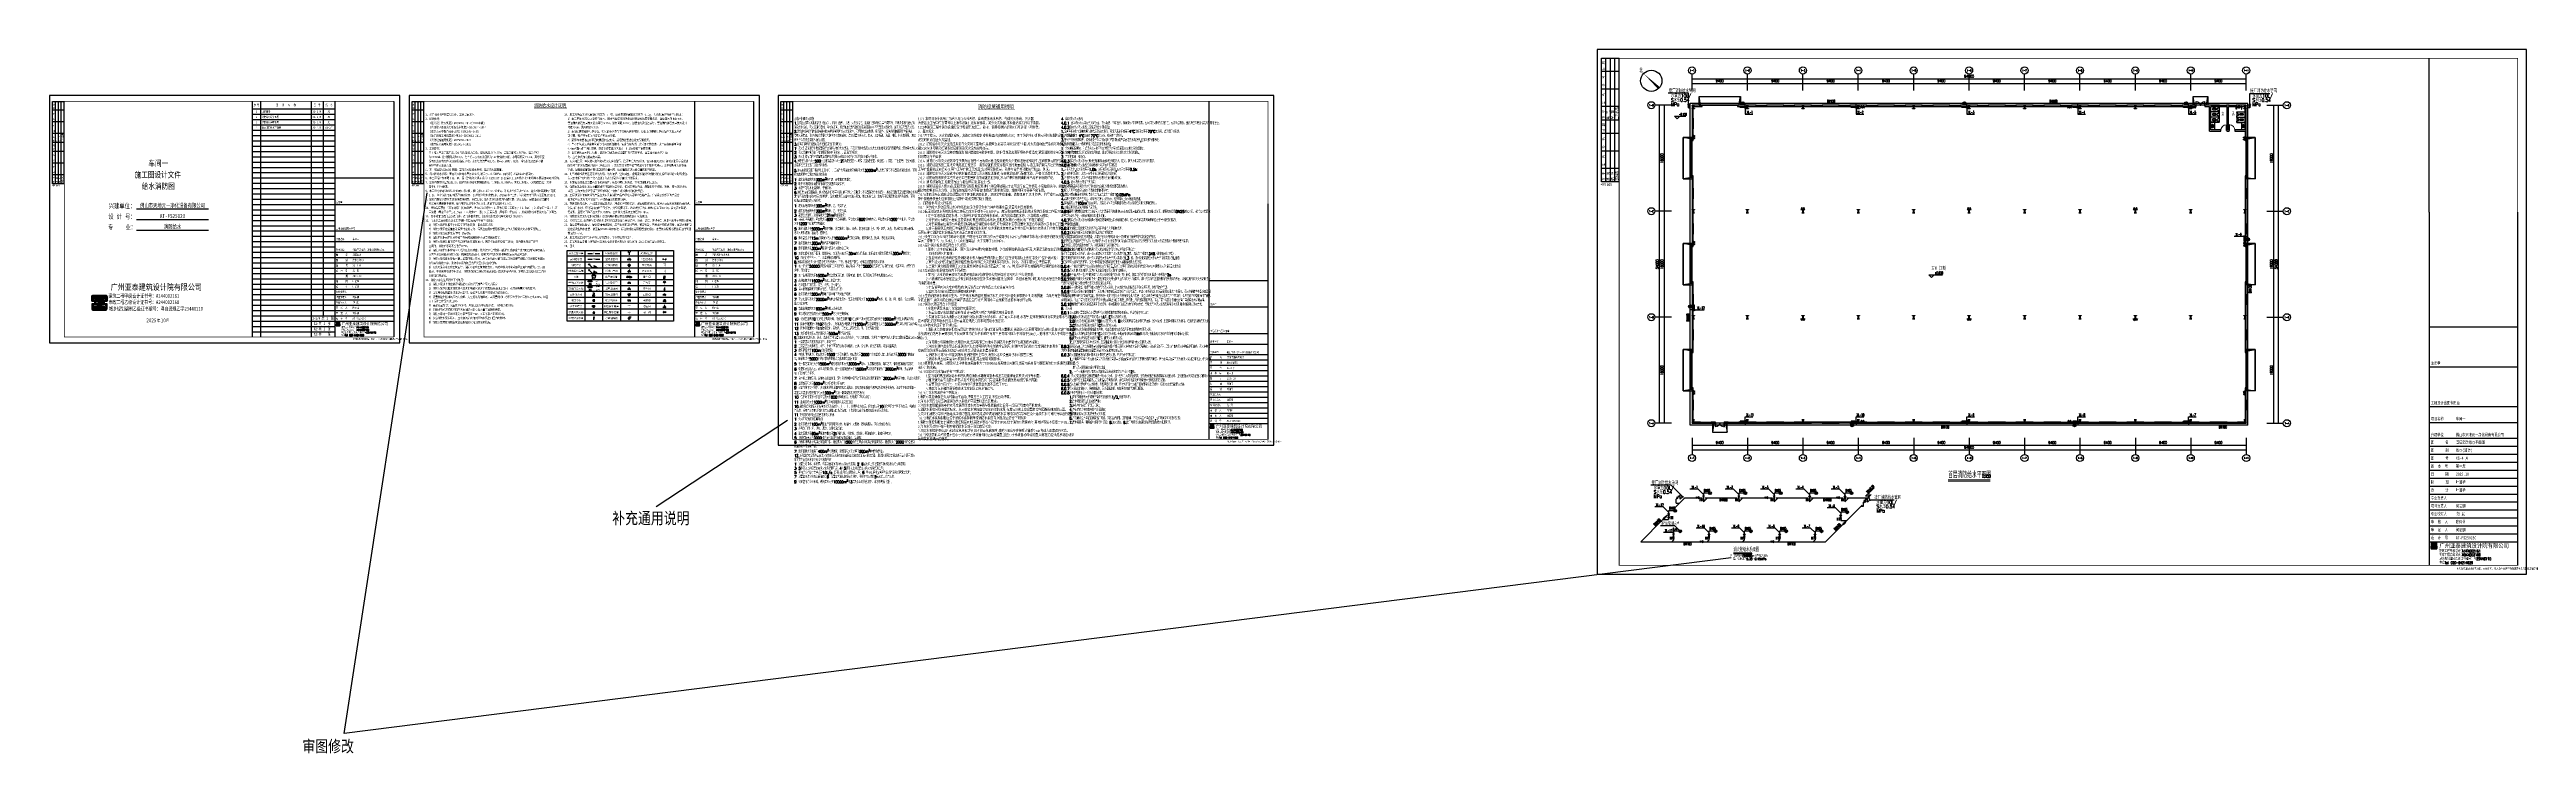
# Model space of a CAD drawing. Extents: x -539947 to 213937, y -712430 to -438816.
# Drawn here: x -537477 to -117310, y -712430 to -592884 of the extents above; entities that cross this region are included whole.
import ezdxf
from ezdxf.enums import TextEntityAlignment as Align

# ---------------------------------------------------------------- set-up
doc = ezdxf.new("R2010")
doc.units = 0
doc.header["$LTSCALE"] = 1000
doc.header["$MEASUREMENT"] = 0
doc.linetypes.add('CONTINOUS', pattern=[2000000.0, 1000000.0, 1000000.0])
doc.linetypes.add('DASH', pattern=[0.35, 0.25, -0.1])
for name, color, linetype in [('2', 2, 'Continuous'), ('4', 4, 'Continuous'), ('9', 9, 'Continuous'), ('AXIS', 3, 'Continuous'), ('AXIS_TEXT', 7, 'Continuous'), ('DIM_ELEV', 3, 'Continuous'), ('DIM_SYMB', 3, 'Continuous'), ('EQUIP_喷头', 7, 'Continuous'), ('EQUIP_消火栓', 7, 'Continuous'), ('EQUIP_消防', 7, 'Continuous'), ('EQUIP_灭火器', 7, 'Continuous'), ('GRID', 4, 'Continuous'), ('K+T', 252, 'Continuous'), ('PIPE-消防', 1, 'Continuous'), ('PUB_DIM', 3, 'Continuous'), ('PUB_TITLE', 4, 'Continuous'), ('STAIR', 2, 'Continuous'), ('TWT_LEAD', 3, 'Continuous'), ('TWT_TEXT', 7, 'Continuous'), ('VALVE_消防', 7, 'Continuous'), ('VPIPE-消防', 1, 'Continuous'), ('WALL', 7, 'Continuous'), ('WINDOW', 4, 'Continuous'), ('框', 130, 'Continuous'), ('给排水说明文字', 7, 'Continuous')]:
    doc.layers.add(name, color=color, linetype=linetype)
doc.styles.add('-宋体', font='simsun_0.shx', dxfattribs={"width": 0.8})
doc.styles.add('_TCH_AXIS', font='COMPLEX', dxfattribs={"bigfont": 'GBCBIG'})
doc.styles.add('_TCH_DIM', font='SIMPLEX.shx', dxfattribs={"width": 0.8, "bigfont": 'GBCBIG.shx'})
doc.styles.add('_TCH_DIM_T3', font='SIMPLEX', dxfattribs={"width": 0.705882, "bigfont": 'GBCBIG'})
doc.styles.add('COMPLEX', font='COMPLEX')
doc.styles.add('HZ', font='txt', dxfattribs={"width": 0.8, "bigfont": 'hztxt'})
doc.styles.get("Standard").update_dxf_attribs({"font": 'gbenor.shx', "bigfont": 'gbcbig.shx'})
doc.styles.add('TBC', font='simhei_0.shx', dxfattribs={"width": 0.9})
doc.styles.add('天正', font='simplex.shx', dxfattribs={"width": 0.7, "bigfont": 'hztxt.shx'})
doc.styles.add('宋体', font='simsun_0.shx')
doc.dimstyles.new('_TCH_ARCH&&150', dxfattribs={"dimtxt": 446.25, "dimasz": 150, "dimexe": 375, "dimexo": 450, "dimgap": 189.375, "dimtad": 1, "dimdec": 0, "dimzin": 0, "dimdsep": 46, "dimtxsty": '_TCH_DIM_T3', "dimblk": 'ARCHTICK', "dimcen": 0.09, "dimclrt": 7, "dimazin": 2, "dimtfac": 1, "dimtdec": 0, "dimtix": 1, "dimtmove": 2, "dimatfit": 3, "dimfxl": 1, "dimtolj": 1, "dimtzin": 0, "dimarcsym": 0})

# ---------------------------------------------------------------- blocks, each defined once
blk = doc.blocks.new('$TWTSYS$00000247')
at = {"elevation": 0}
blk.add_lwpolyline([(7, -101, -0.5751829), (0, 0, 0.6047455), (-11, 101, 16.9248276)], format="xyb", dxfattribs=at)
blk = doc.blocks.new('A$C4D50352B')
h = blk.add_hatch(color=256)
h.dxf.hatch_style = 1
h.paths.add_polyline_path([(0, 600), (400, 600), (400, 550), (225, 550), (225, 50), (400, 50), (400, 0), (0, 0), (0, 50), (175, 50), (175, 550), (0, 550)])
blk.add_lwpolyline([(0, 600), (400, 600), (400, 550), (225, 550), (225, 50), (400, 50), (400, 0), (0, 0), (0, 50), (175, 50), (175, 550), (0, 550)], close=True)
blk = doc.blocks.new('sdbadbasdbsd')
for p in [(-214600, -203190), (-205400, -203190), (-196000, -203190), (-186600, -203190), (-177200, -203190), (-167800, -203190), (-158400, -203190), (-149000, -203190), (-139600, -203190), (-130200, -203190), (-121000, -203190), (-214600, -220890), (-205400, -220890), (-196000, -220890), (-186600, -220890), (-177200, -220890), (-167800, -220890), (-158400, -220890), (-149000, -220890), (-139600, -220890), (-130200, -220890), (-121000, -220890), (-214600, -238890), (-205400, -238890), (-196000, -238890), (-186600, -238890), (-177200, -238890), (-167800, -238890), (-158400, -238890), (-149000, -238890), (-139600, -238890), (-130200, -238890), (-121000, -238890), (-214600, -256590), (-205400, -256590), (-196000, -256590), (-186600, -256590), (-177200, -256590), (-167800, -256590), (-158400, -256590), (-149000, -256590), (-139600, -256590), (-130200, -256590), (-121000, -256590)]:
    blk.add_blockref('A$C4D50352B', p)
blk = doc.blocks.new('A$C58C370F3')
at = {"layer": 'K+T'}
for points in [[(465, 138), (59, 138, 0.3881895), (0, 88), (0, -88, 0.3881895), (59, -138), (465, -138, 0.9789497)], [(465, 118), (58, 118, 0.3820166), (20, 86), (20, -86, 0.3820166), (58, -118), (465, -118, 0.9772552)]]:
    blk.add_lwpolyline(points, format="xyb", close=True, dxfattribs=at)
blk.add_circle((462, 0), 40, dxfattribs=at)
blk = doc.blocks.new('$DorLib2D$00000114')
at = {"color": 0}
blk.add_line((0.5, 0), (-0.21, 0.71), dxfattribs=at)
blk.add_arc((0.5, 0), 1, 135, 180, dxfattribs=at)
blk = doc.blocks.new('A$C03CD7C06')
at = {"layer": 'K+T'}
for p, q in [((-350, 1410), (-460, 1410)), ((-460, 1410), (-460, 0)), ((-440, 0), (-460, 0)), ((-440, 1390), (-350, 1390)), ((-440, 1390), (-440, 0)), ((-350, 1410), (250, 1410)), ((-350, 1390), (-350, 1410)), ((460, 1410), (250, 1410)), ((250, 1410), (250, 1390)), ((250, 1390), (440, 1390)), ((440, 1390), (440, 0)), ((460, 0), (440, 0)), ((460, 1410), (460, 0))]:
    blk.add_line(p, q, dxfattribs=at)
at = {"layer": 'K+T', "xscale": 600, "yscale": 600, "zscale": -600, "rotation": 180}
blk.add_blockref('$DorLib2D$00000114', (-50, 1400), dxfattribs=at)
at = {"layer": 'K+T', "rotation": 90}
blk.add_blockref('A$C58C370F3', (0, 310), dxfattribs=at)
blk = doc.blocks.new('A$C22F25C8E')
at = {"layer": 'K+T'}
blk.add_lwpolyline([(-10, 450), (-10, 0), (10, 0), (10, 450)], close=True, dxfattribs=at)
blk = doc.blocks.new('A$C554A5188')
at = {"layer": 'K+T'}
blk.add_line((-191, 0), (191, 0), dxfattribs=at)
for radius in [30, 20]:
    blk.add_circle((0, 69), radius, dxfattribs=at)
for centre, radius, start, end in [((-191, 30), 30, 172.32365, 270), ((-65, 147), 100, 144.30078, 240.28227), ((65, 147), 100, 299.71781, 35.70376), ((191, 30), 30, 270, 7.67635)]:
    blk.add_arc(centre, radius, start, end, dxfattribs=at)
at = {"layer": 'K+T', "extrusion": (0, 0, -1)}
for centre, major_axis, ratio, start_param, end_param in [((0, -31), (0, 332), 0.6770591, -1.3742911, 1.3742911), ((0, 311), (0, 282), 0.8934354, 2.6699971, 3.6131868)]:
    blk.add_ellipse(centre, major_axis=major_axis, ratio=ratio, start_param=start_param, end_param=end_param, dxfattribs=at)
at = {"layer": 'K+T'}
blk.add_open_spline([(-146, 205), (-145, 207), (-143, 210), (-132, 223), (-123, 234), (-103, 253), (-92, 261), (-71, 274), (-59, 279), (-37, 287), (-25, 290), (-2, 292), (9, 292), (33, 288), (44, 285), (66, 276), (78, 270), (99, 256), (109, 247), (129, 228), (138, 217), (146, 205)], degree=3, knots=[-0.7556328, -0.7556328, -0.7556328, -0.7556328, -0.7254411, -0.7254411, -0.5603595, -0.5603595, -0.3952778, -0.3952778, -0.2301961, -0.2301961, -0.0651145, -0.0651145, 0.0999672, 0.0999672, 0.2650488, 0.2650488, 0.4301305, 0.4301305, 0.5952122, 0.5952122, 0.755604, 0.755604, 0.755604, 0.755604], dxfattribs=at)
blk = doc.blocks.new('A$C77EE2929')
for name, p in [('A$C22F25C8E', (10, 0)), ('A$C554A5188', (460, 0))]:
    blk.add_blockref(name, p)
at = {"xscale": -1}
blk.add_blockref('A$C22F25C8E', (910, 0), dxfattribs=at)
blk = doc.blocks.new('$TCHSYS$WIN2D')
for p, q in [((-0.5, 0.5), (0.5, 0.5)), ((-0.5, 0.5), (-0.5, -0.5)), ((0.5, 0.17), (-0.5, 0.17)), ((0.5, 0.5), (0.5, -0.5)), ((0.5, -0.17), (-0.5, -0.17)), ((-0.5, -0.5), (0.5, -0.5))]:
    blk.add_line(p, q)
blk = doc.blocks.new('$DorLib2D$00000002')
for p, q in [((-0.5, 0), (-0.5, 0.4875)), ((-0.475, 0.4875), (-0.5, 0.4875)), ((-0.5, 0), (-0.475, 0)), ((-0.475, 0), (-0.475, 0.4875)), ((0.475, 0), (0.475, 0.4875)), ((0.475, 0.4875), (0.5, 0.4875)), ((0.5, 0), (0.475, 0)), ((0.5, 0), (0.5, 0.4875))]:
    blk.add_line(p, q)
at = {"lineweight": 13}
for centre, start, end in [((-0.4875, 0), 0, 88.530716), ((0.4875, 0), 91.469284, 180)]:
    blk.add_arc(centre, 0.4875, start, end, dxfattribs=at)
blk = doc.blocks.new('$WINLIB2D$00000001')
at = {"color": 0}
for points in [[(-0.5, 0.5), (-0.5, -0.5)], [(-0.5, 0.5), (0.5, 0.5)], [(0.5, 0.17), (-0.5, 0.17)], [(0.5, -0.5), (0.5, 0.5)], [(0.5, -0.17), (-0.5, -0.17)], [(-0.5, -0.5), (0.5, -0.5)]]:
    blk.add_lwpolyline(points, dxfattribs=at)
blk = doc.blocks.new('$DorLib2D$00000126')
at = {"color": 0, "linetype": 'Continuous'}
for p, q in [((-0.532, 0.5), (-0.532, 0.9)), ((0.532, 0.9), (0.532, 0.5))]:
    blk.add_line(p, q, dxfattribs=at)
at = {"color": 0, "linetype": 'DASH'}
for p, q in [((-0.532, 0.9), (0.532, 0.9)), ((-0.532, 0.5), (0.532, 0.5))]:
    blk.add_line(p, q, dxfattribs=at)
blk = doc.blocks.new('$DorLib2D$00000001')
for p, q in [((0.45, 0.975), (0.5, 0.975)), ((0.45, 0), (0.45, 0.975)), ((0.5, 0), (0.45, 0)), ((0.5, 0), (0.5, 0.975))]:
    blk.add_line(p, q)
at = {"lineweight": 13}
blk.add_arc((0.475, 0), 0.975, 91.46928, 180, dxfattribs=at)
blk = doc.blocks.new('$lvtry$00000173')
at = {"color": 0}
for p, q in [((-35, -219, 0), (40, -219, 0)), ((-11, -125, 0), (-16, -50, 0)), ((2, -177, 0), (2, -260, 0)), ((12, -125, 0), (16, -50, 0))]:
    blk.add_line(p, q, dxfattribs=at)
for centre, radius in [((-69, -62, 0), 20.6), ((-69, -62, 0), 15.6), ((2, -219, 0), 23.4), ((0, -50, 0), 15.8), ((72, -62, 0), 20.6), ((72, -62, 0), 15.6)]:
    blk.add_circle(centre, radius, dxfattribs=at)
blk.add_arc((1, -117, 0), 13.9, 215.48604, 324.51396, dxfattribs=at)
blk.add_ellipse((2, -219, 0), major_axis=(-259, 0), ratio=0.8486631, dxfattribs=at)
for start_param, end_param in [(4.7645851, 5.9314573), (3.4933175, 4.6717332)]:
    blk.add_ellipse((2, -215, 0), major_axis=(-259, 0), ratio=0.4591249, start_param=start_param, end_param=end_param, dxfattribs=at)
for points, knots in [([(-247, -219, 0), (-247, -226, 0), (-247, -233, 0), (-245, -253, 0), (-242, -264, 0), (-234, -288, 0), (-229, -299, 0), (-216, -321, 0), (-209, -331, 0), (-192, -351, 0), (-183, -360, 0), (-162, -377, 0), (-151, -385, 0), (-127, -399, 0), (-115, -405, 0), (-88, -415, 0), (-75, -419, 0), (-47, -425, 0), (-32, -427, 0), (-4, -429, 0), (11, -429, 0), (40, -426, 0), (54, -424, 0), (82, -418, 0), (96, -413, 0), (122, -403, 0), (134, -397, 0), (158, -383, 0), (169, -375, 0), (189, -357, 0), (198, -348, 0), (215, -328, 0), (222, -318, 0), (234, -296, 0), (239, -284, 0), (246, -261, 0), (248, -249, 0), (251, -225, 0), (251, -213, 0), (249, -189, 0), (246, -177, 0), (239, -154, 0), (234, -143, 0), (222, -121, 0), (215, -110, 0), (199, -90, 0), (190, -81, 0), (170, -63, 0), (159, -55, 0), (135, -41, 0), (123, -35, 0), (97, -24, 0), (83, -20, 0), (55, -13, 0), (41, -11, 0), (12, -9, 0), (-3, -9, 0), (-31, -10, 0), (-46, -12, 0), (-74, -18, 0), (-87, -22, 0), (-114, -32, 0), (-126, -38, 0), (-150, -52, 0), (-162, -60, 0), (-182, -77, 0), (-192, -86, 0), (-209, -106, 0), (-216, -116, 0), (-228, -138, 0), (-234, -149, 0), (-242, -172, 0), (-244, -184, 0), (-247, -204, 0), (-247, -211, 0), (-247, -219, 0)], [0, 0, 0, 0, 0.1053688, 0.1053688, 0.2787471, 0.2787471, 0.4521254, 0.4521254, 0.6255037, 0.6255037, 0.7988821, 0.7988821, 0.9722604, 0.9722604, 1.1456387, 1.1456387, 1.319017, 1.319017, 1.4923953, 1.4923953, 1.6657736, 1.6657736, 1.839152, 1.839152, 2.0125303, 2.0125303, 2.1859086, 2.1859086, 2.3592869, 2.3592869, 2.5326652, 2.5326652, 2.7060436, 2.7060436, 2.8794219, 2.8794219, 3.0528002, 3.0528002, 3.2261785, 3.2261785, 3.3995568, 3.3995568, 3.5729351, 3.5729351, 3.7463135, 3.7463135, 3.9196918, 3.9196918, 4.0930701, 4.0930701, 4.2664484, 4.2664484, 4.4398267, 4.4398267, 4.6132051, 4.6132051, 4.7865834, 4.7865834, 4.9599617, 4.9599617, 5.13334, 5.13334, 5.3067183, 5.3067183, 5.4800966, 5.4800966, 5.653475, 5.653475, 5.8268533, 5.8268533, 6.0002316, 6.0002316, 6.1736099, 6.1736099, 6.2831853, 6.2831853, 6.2831853, 6.2831853]), ([(-184, -131, 0), (-185, -133, 0), (-186, -135, 0), (-191, -143, 0), (-195, -149, 0), (-201, -161, 0), (-203, -168, 0), (-207, -180, 0), (-209, -187, 0), (-211, -199, 0), (-212, -205, 0), (-212, -214, 0), (-212, -216, 0), (-212, -219, 0), (-212, -225, 0), (-212, -232, 0), (-210, -246, 0), (-208, -254, 0), (-204, -266, 0), (-202, -272, 0), (-198, -281, 0), (-196, -286, 0), (-189, -298, 0), (-185, -304, 0), (-176, -316, 0), (-171, -322, 0), (-161, -332, 0), (-156, -337, 0), (-143, -347, 0), (-135, -353, 0), (-121, -362, 0), (-116, -365, 0), (-105, -370, 0), (-100, -373, 0), (-88, -378, 0), (-82, -380, 0), (-69, -384, 0), (-63, -386, 0), (-47, -389, 0), (-38, -391, 0), (-21, -393, 0), (-12, -393, 0), (7, -394, 0), (16, -393, 0), (34, -392, 0), (43, -390, 0), (59, -387, 0), (67, -385, 0), (83, -380, 0), (91, -378, 0), (106, -372, 0), (113, -368, 0), (127, -361, 0), (133, -357, 0), (146, -348, 0), (152, -343, 0), (163, -333, 0), (169, -328, 0), (178, -317, 0), (183, -312, 0), (190, -301, 0), (194, -296, 0), (200, -284, 0), (204, -277, 0), (209, -264, 0), (210, -258, 0), (213, -246, 0), (214, -241, 0), (216, -227, 0), (216, -219, 0), (215, -206, 0), (214, -200, 0), (213, -189, 0), (211, -183, 0), (206, -167, 0), (202, -156, 0), (193, -141, 0), (190, -136, 0), (187, -131, 0)], [5.7408973, 5.7408973, 5.7408973, 5.7408973, 5.780874, 5.780874, 5.896829, 5.896829, 6.0127839, 6.0127839, 6.1287389, 6.1287389, 6.2406974, 6.2406974, 6.2831853, 6.2831853, 6.2831853, 6.3998264, 6.3998264, 6.5408998, 6.5408998, 6.6339999, 6.6339999, 6.7271, 6.7271, 6.852188, 6.852188, 6.977276, 6.977276, 7.0773774, 7.0773774, 7.2299767, 7.2299767, 7.3173891, 7.3173891, 7.4048014, 7.4048014, 7.4970939, 7.4970939, 7.5893863, 7.5893863, 7.7123336, 7.7123336, 7.8352808, 7.8352808, 7.958228, 7.958228, 8.0811753, 8.0811753, 8.1949828, 8.1949828, 8.3087903, 8.3087903, 8.4225977, 8.4225977, 8.537599, 8.537599, 8.6526003, 8.6526003, 8.7676016, 8.7676016, 8.8844317, 8.8844317, 8.9824355, 8.9824355, 9.1194674, 9.1194674, 9.2241909, 9.2241909, 9.3289143, 9.3289143, 9.4700865, 9.4700865, 9.5711871, 9.5711871, 9.6722876, 9.6722876, 9.8744887, 9.8744887, 9.9670594, 9.9670594, 9.9670594, 9.9670594])]:
    blk.add_open_spline(points, degree=3, knots=knots, dxfattribs=at)
for p in [(1, -50), (2, -219, 0)]:
    blk.add_point(p, dxfattribs=at)
blk = doc.blocks.new('_AXISO')
blk.add_circle((0, 0), 0.5)
at = {"layer": 'AXIS_TEXT', "style": 'COMPLEX', "width": 1.041667}
blk.add_attdef('A', text='', height=0.56, dxfattribs=at).set_placement((-0.25, -0.28), (0.25, -0.28), align=Align.FIT)
blk = doc.blocks.new('_ArchTick')
at = {"color": 0, "linetype": 'ByBlock', "const_width": 0.4}
blk.add_lwpolyline([(-0.5, -0.5), (0.5, 0.5)], dxfattribs=at)
blk = doc.blocks.new('*D198')
at = {"layer": 'AXIS', "color": 0, "lineweight": -2, "transparency": 16777216}
for p, q in [((7500, 3550), (7500, 1625)), ((7500, 2000), (101500, 2000)), ((101500, 3550), (101500, 1625))]:
    blk.add_line(p, q, dxfattribs=at)
at = {"layer": 'Defpoints', "color": 0, "transparency": 16777216}
for p in [(7500, 4000), (101500, 4000), (101500, 2000)]:
    blk.add_point(p, dxfattribs=at)
at = {"layer": 'AXIS', "color": 0, "lineweight": -2, "transparency": 16777216, "xscale": 150, "yscale": 150, "zscale": 150, "rotation": 180}
blk.add_blockref('_ArchTick', (7500, 2000), dxfattribs=at)
at = {"layer": 'AXIS', "color": 0, "lineweight": -2, "transparency": 16777216, "xscale": 150, "yscale": 150, "zscale": 150}
blk.add_blockref('_ArchTick', (101500, 2000), dxfattribs=at)
at = {"layer": 'AXIS', "color": 7, "transparency": 16777216, "insert": (54500, 2413), "char_height": 446.2, "attachment_point": 5, "style": '_TCH_DIM_T3'}
blk.add_mtext('\\A1;94000', dxfattribs=at)
blk = doc.blocks.new('*D199')
at = {"layer": 'AXIS', "color": 0, "lineweight": -2, "transparency": 16777216}
for p, q in [((7500, 3550), (7500, 2425)), ((7500, 2800), (16900, 2800)), ((16900, 3550), (16900, 2425))]:
    blk.add_line(p, q, dxfattribs=at)
at = {"layer": 'Defpoints', "color": 0, "transparency": 16777216}
for p in [(7500, 4000), (16900, 4000), (16900, 2800)]:
    blk.add_point(p, dxfattribs=at)
at = {"layer": 'AXIS', "color": 0, "lineweight": -2, "transparency": 16777216, "xscale": 150, "yscale": 150, "zscale": 150, "rotation": 180}
blk.add_blockref('_ArchTick', (7500, 2800), dxfattribs=at)
at = {"layer": 'AXIS', "color": 0, "lineweight": -2, "transparency": 16777216, "xscale": 150, "yscale": 150, "zscale": 150}
blk.add_blockref('_ArchTick', (16900, 2800), dxfattribs=at)
at = {"layer": 'AXIS', "color": 7, "transparency": 16777216, "insert": (12200, 3213), "char_height": 446.2, "attachment_point": 5, "style": '_TCH_DIM_T3'}
blk.add_mtext('\\A1;9400', dxfattribs=at)
blk = doc.blocks.new('*D200')
at = {"layer": 'AXIS', "color": 0, "lineweight": -2, "transparency": 16777216}
for p, q in [((16900, 3550), (16900, 2425)), ((16900, 2800), (26300, 2800)), ((26300, 3550), (26300, 2425))]:
    blk.add_line(p, q, dxfattribs=at)
at = {"layer": 'Defpoints', "color": 0, "transparency": 16777216}
for p in [(16900, 4000), (26300, 4000), (26300, 2800)]:
    blk.add_point(p, dxfattribs=at)
at = {"layer": 'AXIS', "color": 0, "lineweight": -2, "transparency": 16777216, "xscale": 150, "yscale": 150, "zscale": 150, "rotation": 180}
blk.add_blockref('_ArchTick', (16900, 2800), dxfattribs=at)
at = {"layer": 'AXIS', "color": 0, "lineweight": -2, "transparency": 16777216, "xscale": 150, "yscale": 150, "zscale": 150}
blk.add_blockref('_ArchTick', (26300, 2800), dxfattribs=at)
at = {"layer": 'AXIS', "color": 7, "transparency": 16777216, "insert": (21600, 3213), "char_height": 446.2, "attachment_point": 5, "style": '_TCH_DIM_T3'}
blk.add_mtext('\\A1;9400', dxfattribs=at)
blk = doc.blocks.new('*D201')
at = {"layer": 'AXIS', "color": 0, "lineweight": -2, "transparency": 16777216}
for p, q in [((26300, 3550), (26300, 2425)), ((26300, 2800), (35700, 2800)), ((35700, 3550), (35700, 2425))]:
    blk.add_line(p, q, dxfattribs=at)
at = {"layer": 'Defpoints', "color": 0, "transparency": 16777216}
for p in [(26300, 4000), (35700, 4000), (35700, 2800)]:
    blk.add_point(p, dxfattribs=at)
at = {"layer": 'AXIS', "color": 0, "lineweight": -2, "transparency": 16777216, "xscale": 150, "yscale": 150, "zscale": 150, "rotation": 180}
blk.add_blockref('_ArchTick', (26300, 2800), dxfattribs=at)
at = {"layer": 'AXIS', "color": 0, "lineweight": -2, "transparency": 16777216, "xscale": 150, "yscale": 150, "zscale": 150}
blk.add_blockref('_ArchTick', (35700, 2800), dxfattribs=at)
at = {"layer": 'AXIS', "color": 7, "transparency": 16777216, "insert": (31000, 3213), "char_height": 446.2, "attachment_point": 5, "style": '_TCH_DIM_T3'}
blk.add_mtext('\\A1;9400', dxfattribs=at)
blk = doc.blocks.new('*D202')
at = {"layer": 'AXIS', "color": 0, "lineweight": -2, "transparency": 16777216}
for p, q in [((35700, 3550), (35700, 2425)), ((35700, 2800), (45100, 2800)), ((45100, 3550), (45100, 2425))]:
    blk.add_line(p, q, dxfattribs=at)
at = {"layer": 'Defpoints', "color": 0, "transparency": 16777216}
for p in [(35700, 4000), (45100, 4000), (45100, 2800)]:
    blk.add_point(p, dxfattribs=at)
at = {"layer": 'AXIS', "color": 0, "lineweight": -2, "transparency": 16777216, "xscale": 150, "yscale": 150, "zscale": 150, "rotation": 180}
blk.add_blockref('_ArchTick', (35700, 2800), dxfattribs=at)
at = {"layer": 'AXIS', "color": 0, "lineweight": -2, "transparency": 16777216, "xscale": 150, "yscale": 150, "zscale": 150}
blk.add_blockref('_ArchTick', (45100, 2800), dxfattribs=at)
at = {"layer": 'AXIS', "color": 7, "transparency": 16777216, "insert": (40400, 3213), "char_height": 446.2, "attachment_point": 5, "style": '_TCH_DIM_T3'}
blk.add_mtext('\\A1;9400', dxfattribs=at)
blk = doc.blocks.new('*D203')
at = {"layer": 'AXIS', "color": 0, "lineweight": -2, "transparency": 16777216}
for p, q in [((45100, 3550), (45100, 2425)), ((45100, 2800), (54500, 2800)), ((54500, 3550), (54500, 2425))]:
    blk.add_line(p, q, dxfattribs=at)
at = {"layer": 'Defpoints', "color": 0, "transparency": 16777216}
for p in [(45100, 4000), (54500, 4000), (54500, 2800)]:
    blk.add_point(p, dxfattribs=at)
at = {"layer": 'AXIS', "color": 0, "lineweight": -2, "transparency": 16777216, "xscale": 150, "yscale": 150, "zscale": 150, "rotation": 180}
blk.add_blockref('_ArchTick', (45100, 2800), dxfattribs=at)
at = {"layer": 'AXIS', "color": 0, "lineweight": -2, "transparency": 16777216, "xscale": 150, "yscale": 150, "zscale": 150}
blk.add_blockref('_ArchTick', (54500, 2800), dxfattribs=at)
at = {"layer": 'AXIS', "color": 7, "transparency": 16777216, "insert": (49800, 3213), "char_height": 446.2, "attachment_point": 5, "style": '_TCH_DIM_T3'}
blk.add_mtext('\\A1;9400', dxfattribs=at)
blk = doc.blocks.new('*D204')
at = {"layer": 'AXIS', "color": 0, "lineweight": -2, "transparency": 16777216}
for p, q in [((54500, 3550), (54500, 2425)), ((54500, 2800), (63900, 2800)), ((63900, 3550), (63900, 2425))]:
    blk.add_line(p, q, dxfattribs=at)
at = {"layer": 'Defpoints', "color": 0, "transparency": 16777216}
for p in [(54500, 4000), (63900, 4000), (63900, 2800)]:
    blk.add_point(p, dxfattribs=at)
at = {"layer": 'AXIS', "color": 0, "lineweight": -2, "transparency": 16777216, "xscale": 150, "yscale": 150, "zscale": 150, "rotation": 180}
blk.add_blockref('_ArchTick', (54500, 2800), dxfattribs=at)
at = {"layer": 'AXIS', "color": 0, "lineweight": -2, "transparency": 16777216, "xscale": 150, "yscale": 150, "zscale": 150}
blk.add_blockref('_ArchTick', (63900, 2800), dxfattribs=at)
at = {"layer": 'AXIS', "color": 7, "transparency": 16777216, "insert": (59200, 3213), "char_height": 446.2, "attachment_point": 5, "style": '_TCH_DIM_T3'}
blk.add_mtext('\\A1;9400', dxfattribs=at)
blk = doc.blocks.new('*D205')
at = {"layer": 'AXIS', "color": 0, "lineweight": -2, "transparency": 16777216}
for p, q in [((63900, 3550), (63900, 2425)), ((63900, 2800), (73300, 2800)), ((73300, 3550), (73300, 2425))]:
    blk.add_line(p, q, dxfattribs=at)
at = {"layer": 'Defpoints', "color": 0, "transparency": 16777216}
for p in [(63900, 4000), (73300, 4000), (73300, 2800)]:
    blk.add_point(p, dxfattribs=at)
at = {"layer": 'AXIS', "color": 0, "lineweight": -2, "transparency": 16777216, "xscale": 150, "yscale": 150, "zscale": 150, "rotation": 180}
blk.add_blockref('_ArchTick', (63900, 2800), dxfattribs=at)
at = {"layer": 'AXIS', "color": 0, "lineweight": -2, "transparency": 16777216, "xscale": 150, "yscale": 150, "zscale": 150}
blk.add_blockref('_ArchTick', (73300, 2800), dxfattribs=at)
at = {"layer": 'AXIS', "color": 7, "transparency": 16777216, "insert": (68600, 3213), "char_height": 446.2, "attachment_point": 5, "style": '_TCH_DIM_T3'}
blk.add_mtext('\\A1;9400', dxfattribs=at)
blk = doc.blocks.new('*D206')
at = {"layer": 'AXIS', "color": 0, "lineweight": -2, "transparency": 16777216}
for p, q in [((73300, 3550), (73300, 2425)), ((73300, 2800), (82700, 2800)), ((82700, 3550), (82700, 2425))]:
    blk.add_line(p, q, dxfattribs=at)
at = {"layer": 'Defpoints', "color": 0, "transparency": 16777216}
for p in [(73300, 4000), (82700, 4000), (82700, 2800)]:
    blk.add_point(p, dxfattribs=at)
at = {"layer": 'AXIS', "color": 0, "lineweight": -2, "transparency": 16777216, "xscale": 150, "yscale": 150, "zscale": 150, "rotation": 180}
blk.add_blockref('_ArchTick', (73300, 2800), dxfattribs=at)
at = {"layer": 'AXIS', "color": 0, "lineweight": -2, "transparency": 16777216, "xscale": 150, "yscale": 150, "zscale": 150}
blk.add_blockref('_ArchTick', (82700, 2800), dxfattribs=at)
at = {"layer": 'AXIS', "color": 7, "transparency": 16777216, "insert": (78000, 3213), "char_height": 446.2, "attachment_point": 5, "style": '_TCH_DIM_T3'}
blk.add_mtext('\\A1;9400', dxfattribs=at)
blk = doc.blocks.new('*D207')
at = {"layer": 'AXIS', "color": 0, "lineweight": -2, "transparency": 16777216}
for p, q in [((82700, 3550), (82700, 2425)), ((82700, 2800), (92100, 2800)), ((92100, 3550), (92100, 2425))]:
    blk.add_line(p, q, dxfattribs=at)
at = {"layer": 'Defpoints', "color": 0, "transparency": 16777216}
for p in [(82700, 4000), (92100, 4000), (92100, 2800)]:
    blk.add_point(p, dxfattribs=at)
at = {"layer": 'AXIS', "color": 0, "lineweight": -2, "transparency": 16777216, "xscale": 150, "yscale": 150, "zscale": 150, "rotation": 180}
blk.add_blockref('_ArchTick', (82700, 2800), dxfattribs=at)
at = {"layer": 'AXIS', "color": 0, "lineweight": -2, "transparency": 16777216, "xscale": 150, "yscale": 150, "zscale": 150}
blk.add_blockref('_ArchTick', (92100, 2800), dxfattribs=at)
at = {"layer": 'AXIS', "color": 7, "transparency": 16777216, "insert": (87400, 3213), "char_height": 446.2, "attachment_point": 5, "style": '_TCH_DIM_T3'}
blk.add_mtext('\\A1;9400', dxfattribs=at)
blk = doc.blocks.new('*D208')
at = {"layer": 'AXIS', "color": 0, "lineweight": -2, "transparency": 16777216}
for p, q in [((92100, 3550), (92100, 2425)), ((92100, 2800), (101500, 2800)), ((101500, 3550), (101500, 2425))]:
    blk.add_line(p, q, dxfattribs=at)
at = {"layer": 'Defpoints', "color": 0, "transparency": 16777216}
for p in [(92100, 4000), (101500, 4000), (101500, 2800)]:
    blk.add_point(p, dxfattribs=at)
at = {"layer": 'AXIS', "color": 0, "lineweight": -2, "transparency": 16777216, "xscale": 150, "yscale": 150, "zscale": 150, "rotation": 180}
blk.add_blockref('_ArchTick', (92100, 2800), dxfattribs=at)
at = {"layer": 'AXIS', "color": 0, "lineweight": -2, "transparency": 16777216, "xscale": 150, "yscale": 150, "zscale": 150}
blk.add_blockref('_ArchTick', (101500, 2800), dxfattribs=at)
at = {"layer": 'AXIS', "color": 7, "transparency": 16777216, "insert": (96800, 3213), "char_height": 446.2, "attachment_point": 5, "style": '_TCH_DIM_T3'}
blk.add_mtext('\\A1;9400', dxfattribs=at)
blk = doc.blocks.new('*D209')
at = {"layer": 'AXIS', "color": 0, "lineweight": -2, "transparency": 16777216}
for p, q in [((7500, 63450), (7500, 65375)), ((7500, 65000), (101500, 65000)), ((101500, 63450), (101500, 65375))]:
    blk.add_line(p, q, dxfattribs=at)
at = {"layer": 'Defpoints', "color": 0, "transparency": 16777216}
for p in [(101500, 65000), (7500, 63000), (101500, 63000)]:
    blk.add_point(p, dxfattribs=at)
at = {"layer": 'AXIS', "color": 0, "lineweight": -2, "transparency": 16777216, "xscale": 150, "yscale": 150, "zscale": 150, "rotation": 180}
blk.add_blockref('_ArchTick', (7500, 65000), dxfattribs=at)
at = {"layer": 'AXIS', "color": 0, "lineweight": -2, "transparency": 16777216, "xscale": 150, "yscale": 150, "zscale": 150}
blk.add_blockref('_ArchTick', (101500, 65000), dxfattribs=at)
at = {"layer": 'AXIS', "color": 7, "transparency": 16777216, "insert": (54500, 65413), "char_height": 446.2, "attachment_point": 5, "style": '_TCH_DIM_T3'}
blk.add_mtext('\\A1;94000', dxfattribs=at)
blk = doc.blocks.new('*D210')
at = {"layer": 'AXIS', "color": 0, "lineweight": -2, "transparency": 16777216}
for p, q in [((7500, 63450), (7500, 64575)), ((7500, 64200), (16900, 64200)), ((16900, 63450), (16900, 64575))]:
    blk.add_line(p, q, dxfattribs=at)
at = {"layer": 'Defpoints', "color": 0, "transparency": 16777216}
for p in [(16900, 64200), (7500, 63000), (16900, 63000)]:
    blk.add_point(p, dxfattribs=at)
at = {"layer": 'AXIS', "color": 0, "lineweight": -2, "transparency": 16777216, "xscale": 150, "yscale": 150, "zscale": 150, "rotation": 180}
blk.add_blockref('_ArchTick', (7500, 64200), dxfattribs=at)
at = {"layer": 'AXIS', "color": 0, "lineweight": -2, "transparency": 16777216, "xscale": 150, "yscale": 150, "zscale": 150}
blk.add_blockref('_ArchTick', (16900, 64200), dxfattribs=at)
at = {"layer": 'AXIS', "color": 7, "transparency": 16777216, "insert": (12200, 64613), "char_height": 446.2, "attachment_point": 5, "style": '_TCH_DIM_T3'}
blk.add_mtext('\\A1;9400', dxfattribs=at)
blk = doc.blocks.new('*D211')
at = {"layer": 'AXIS', "color": 0, "lineweight": -2, "transparency": 16777216}
for p, q in [((16900, 63450), (16900, 64575)), ((16900, 64200), (26300, 64200)), ((26300, 63450), (26300, 64575))]:
    blk.add_line(p, q, dxfattribs=at)
at = {"layer": 'Defpoints', "color": 0, "transparency": 16777216}
for p in [(26300, 64200), (16900, 63000), (26300, 63000)]:
    blk.add_point(p, dxfattribs=at)
at = {"layer": 'AXIS', "color": 0, "lineweight": -2, "transparency": 16777216, "xscale": 150, "yscale": 150, "zscale": 150, "rotation": 180}
blk.add_blockref('_ArchTick', (16900, 64200), dxfattribs=at)
at = {"layer": 'AXIS', "color": 0, "lineweight": -2, "transparency": 16777216, "xscale": 150, "yscale": 150, "zscale": 150}
blk.add_blockref('_ArchTick', (26300, 64200), dxfattribs=at)
at = {"layer": 'AXIS', "color": 7, "transparency": 16777216, "insert": (21600, 64613), "char_height": 446.2, "attachment_point": 5, "style": '_TCH_DIM_T3'}
blk.add_mtext('\\A1;9400', dxfattribs=at)
blk = doc.blocks.new('*D212')
at = {"layer": 'AXIS', "color": 0, "lineweight": -2, "transparency": 16777216}
for p, q in [((26300, 63450), (26300, 64575)), ((26300, 64200), (35700, 64200)), ((35700, 63450), (35700, 64575))]:
    blk.add_line(p, q, dxfattribs=at)
at = {"layer": 'Defpoints', "color": 0, "transparency": 16777216}
for p in [(35700, 64200), (26300, 63000), (35700, 63000)]:
    blk.add_point(p, dxfattribs=at)
at = {"layer": 'AXIS', "color": 0, "lineweight": -2, "transparency": 16777216, "xscale": 150, "yscale": 150, "zscale": 150, "rotation": 180}
blk.add_blockref('_ArchTick', (26300, 64200), dxfattribs=at)
at = {"layer": 'AXIS', "color": 0, "lineweight": -2, "transparency": 16777216, "xscale": 150, "yscale": 150, "zscale": 150}
blk.add_blockref('_ArchTick', (35700, 64200), dxfattribs=at)
at = {"layer": 'AXIS', "color": 7, "transparency": 16777216, "insert": (31000, 64613), "char_height": 446.2, "attachment_point": 5, "style": '_TCH_DIM_T3'}
blk.add_mtext('\\A1;9400', dxfattribs=at)
blk = doc.blocks.new('*D213')
at = {"layer": 'AXIS', "color": 0, "lineweight": -2, "transparency": 16777216}
for p, q in [((35700, 63450), (35700, 64575)), ((35700, 64200), (45100, 64200)), ((45100, 63450), (45100, 64575))]:
    blk.add_line(p, q, dxfattribs=at)
at = {"layer": 'Defpoints', "color": 0, "transparency": 16777216}
for p in [(45100, 64200), (35700, 63000), (45100, 63000)]:
    blk.add_point(p, dxfattribs=at)
at = {"layer": 'AXIS', "color": 0, "lineweight": -2, "transparency": 16777216, "xscale": 150, "yscale": 150, "zscale": 150, "rotation": 180}
blk.add_blockref('_ArchTick', (35700, 64200), dxfattribs=at)
at = {"layer": 'AXIS', "color": 0, "lineweight": -2, "transparency": 16777216, "xscale": 150, "yscale": 150, "zscale": 150}
blk.add_blockref('_ArchTick', (45100, 64200), dxfattribs=at)
at = {"layer": 'AXIS', "color": 7, "transparency": 16777216, "insert": (40400, 64613), "char_height": 446.2, "attachment_point": 5, "style": '_TCH_DIM_T3'}
blk.add_mtext('\\A1;9400', dxfattribs=at)
blk = doc.blocks.new('*D214')
at = {"layer": 'AXIS', "color": 0, "lineweight": -2, "transparency": 16777216}
for p, q in [((45100, 63450), (45100, 64575)), ((45100, 64200), (54500, 64200)), ((54500, 63450), (54500, 64575))]:
    blk.add_line(p, q, dxfattribs=at)
at = {"layer": 'Defpoints', "color": 0, "transparency": 16777216}
for p in [(54500, 64200), (45100, 63000), (54500, 63000)]:
    blk.add_point(p, dxfattribs=at)
at = {"layer": 'AXIS', "color": 0, "lineweight": -2, "transparency": 16777216, "xscale": 150, "yscale": 150, "zscale": 150, "rotation": 180}
blk.add_blockref('_ArchTick', (45100, 64200), dxfattribs=at)
at = {"layer": 'AXIS', "color": 0, "lineweight": -2, "transparency": 16777216, "xscale": 150, "yscale": 150, "zscale": 150}
blk.add_blockref('_ArchTick', (54500, 64200), dxfattribs=at)
at = {"layer": 'AXIS', "color": 7, "transparency": 16777216, "insert": (49800, 64613), "char_height": 446.2, "attachment_point": 5, "style": '_TCH_DIM_T3'}
blk.add_mtext('\\A1;9400', dxfattribs=at)
blk = doc.blocks.new('*D215')
at = {"layer": 'AXIS', "color": 0, "lineweight": -2, "transparency": 16777216}
for p, q in [((54500, 63450), (54500, 64575)), ((54500, 64200), (63900, 64200)), ((63900, 63450), (63900, 64575))]:
    blk.add_line(p, q, dxfattribs=at)
at = {"layer": 'Defpoints', "color": 0, "transparency": 16777216}
for p in [(63900, 64200), (54500, 63000), (63900, 63000)]:
    blk.add_point(p, dxfattribs=at)
at = {"layer": 'AXIS', "color": 0, "lineweight": -2, "transparency": 16777216, "xscale": 150, "yscale": 150, "zscale": 150, "rotation": 180}
blk.add_blockref('_ArchTick', (54500, 64200), dxfattribs=at)
at = {"layer": 'AXIS', "color": 0, "lineweight": -2, "transparency": 16777216, "xscale": 150, "yscale": 150, "zscale": 150}
blk.add_blockref('_ArchTick', (63900, 64200), dxfattribs=at)
at = {"layer": 'AXIS', "color": 7, "transparency": 16777216, "insert": (59200, 64613), "char_height": 446.2, "attachment_point": 5, "style": '_TCH_DIM_T3'}
blk.add_mtext('\\A1;9400', dxfattribs=at)
blk = doc.blocks.new('*D216')
at = {"layer": 'AXIS', "color": 0, "lineweight": -2, "transparency": 16777216}
for p, q in [((63900, 63450), (63900, 64575)), ((63900, 64200), (73300, 64200)), ((73300, 63450), (73300, 64575))]:
    blk.add_line(p, q, dxfattribs=at)
at = {"layer": 'Defpoints', "color": 0, "transparency": 16777216}
for p in [(73300, 64200), (63900, 63000), (73300, 63000)]:
    blk.add_point(p, dxfattribs=at)
at = {"layer": 'AXIS', "color": 0, "lineweight": -2, "transparency": 16777216, "xscale": 150, "yscale": 150, "zscale": 150, "rotation": 180}
blk.add_blockref('_ArchTick', (63900, 64200), dxfattribs=at)
at = {"layer": 'AXIS', "color": 0, "lineweight": -2, "transparency": 16777216, "xscale": 150, "yscale": 150, "zscale": 150}
blk.add_blockref('_ArchTick', (73300, 64200), dxfattribs=at)
at = {"layer": 'AXIS', "color": 7, "transparency": 16777216, "insert": (68600, 64613), "char_height": 446.2, "attachment_point": 5, "style": '_TCH_DIM_T3'}
blk.add_mtext('\\A1;9400', dxfattribs=at)
blk = doc.blocks.new('*D217')
at = {"layer": 'AXIS', "color": 0, "lineweight": -2, "transparency": 16777216}
for p, q in [((73300, 63450), (73300, 64575)), ((73300, 64200), (82700, 64200)), ((82700, 63450), (82700, 64575))]:
    blk.add_line(p, q, dxfattribs=at)
at = {"layer": 'Defpoints', "color": 0, "transparency": 16777216}
for p in [(82700, 64200), (73300, 63000), (82700, 63000)]:
    blk.add_point(p, dxfattribs=at)
at = {"layer": 'AXIS', "color": 0, "lineweight": -2, "transparency": 16777216, "xscale": 150, "yscale": 150, "zscale": 150, "rotation": 180}
blk.add_blockref('_ArchTick', (73300, 64200), dxfattribs=at)
at = {"layer": 'AXIS', "color": 0, "lineweight": -2, "transparency": 16777216, "xscale": 150, "yscale": 150, "zscale": 150}
blk.add_blockref('_ArchTick', (82700, 64200), dxfattribs=at)
at = {"layer": 'AXIS', "color": 7, "transparency": 16777216, "insert": (78000, 64613), "char_height": 446.2, "attachment_point": 5, "style": '_TCH_DIM_T3'}
blk.add_mtext('\\A1;9400', dxfattribs=at)
blk = doc.blocks.new('*D218')
at = {"layer": 'AXIS', "color": 0, "lineweight": -2, "transparency": 16777216}
for p, q in [((82700, 63450), (82700, 64575)), ((82700, 64200), (92100, 64200)), ((92100, 63450), (92100, 64575))]:
    blk.add_line(p, q, dxfattribs=at)
at = {"layer": 'Defpoints', "color": 0, "transparency": 16777216}
for p in [(92100, 64200), (82700, 63000), (92100, 63000)]:
    blk.add_point(p, dxfattribs=at)
at = {"layer": 'AXIS', "color": 0, "lineweight": -2, "transparency": 16777216, "xscale": 150, "yscale": 150, "zscale": 150, "rotation": 180}
blk.add_blockref('_ArchTick', (82700, 64200), dxfattribs=at)
at = {"layer": 'AXIS', "color": 0, "lineweight": -2, "transparency": 16777216, "xscale": 150, "yscale": 150, "zscale": 150}
blk.add_blockref('_ArchTick', (92100, 64200), dxfattribs=at)
at = {"layer": 'AXIS', "color": 7, "transparency": 16777216, "insert": (87400, 64613), "char_height": 446.2, "attachment_point": 5, "style": '_TCH_DIM_T3'}
blk.add_mtext('\\A1;9400', dxfattribs=at)
blk = doc.blocks.new('*D219')
at = {"layer": 'AXIS', "color": 0, "lineweight": -2, "transparency": 16777216}
for p, q in [((92100, 63450), (92100, 64575)), ((92100, 64200), (101500, 64200)), ((101500, 63450), (101500, 64575))]:
    blk.add_line(p, q, dxfattribs=at)
at = {"layer": 'Defpoints', "color": 0, "transparency": 16777216}
for p in [(101500, 64200), (92100, 63000), (101500, 63000)]:
    blk.add_point(p, dxfattribs=at)
at = {"layer": 'AXIS', "color": 0, "lineweight": -2, "transparency": 16777216, "xscale": 150, "yscale": 150, "zscale": 150, "rotation": 180}
blk.add_blockref('_ArchTick', (92100, 64200), dxfattribs=at)
at = {"layer": 'AXIS', "color": 0, "lineweight": -2, "transparency": 16777216, "xscale": 150, "yscale": 150, "zscale": 150}
blk.add_blockref('_ArchTick', (101500, 64200), dxfattribs=at)
at = {"layer": 'AXIS', "color": 7, "transparency": 16777216, "insert": (96800, 64613), "char_height": 446.2, "attachment_point": 5, "style": '_TCH_DIM_T3'}
blk.add_mtext('\\A1;9400', dxfattribs=at)
blk = doc.blocks.new('*D220')
at = {"layer": 'AXIS', "color": 0, "lineweight": -2, "transparency": 16777216}
for p, q in [((3550, 60500), (1625, 60500)), ((2000, 6500), (2000, 60500)), ((3550, 6500), (1625, 6500))]:
    blk.add_line(p, q, dxfattribs=at)
at = {"layer": 'Defpoints', "color": 0, "transparency": 16777216}
for p in [(2000, 60500), (4000, 60500), (4000, 6500)]:
    blk.add_point(p, dxfattribs=at)
at = {"layer": 'AXIS', "color": 0, "lineweight": -2, "transparency": 16777216, "xscale": 150, "yscale": 150, "zscale": 150}
for p, rotation in [((2000, 60500), 90), ((2000, 6500), 270)]:
    blk.add_blockref('_ArchTick', p, dxfattribs=dict(at, rotation=rotation))
at = {"layer": 'AXIS', "color": 7, "transparency": 16777216, "insert": (1587, 33500), "char_height": 446.2, "attachment_point": 5, "rotation": 90, "style": '_TCH_DIM_T3'}
blk.add_mtext('\\A1;54000', dxfattribs=at)
blk = doc.blocks.new('*D221')
at = {"layer": 'AXIS', "color": 0, "lineweight": -2, "transparency": 16777216}
for p, q in [((3550, 24500), (2425, 24500)), ((2800, 6500), (2800, 24500)), ((3550, 6500), (2425, 6500))]:
    blk.add_line(p, q, dxfattribs=at)
at = {"layer": 'Defpoints', "color": 0, "transparency": 16777216}
for p in [(2800, 24500), (4000, 24500), (4000, 6500)]:
    blk.add_point(p, dxfattribs=at)
at = {"layer": 'AXIS', "color": 0, "lineweight": -2, "transparency": 16777216, "xscale": 150, "yscale": 150, "zscale": 150}
for p, rotation in [((2800, 24500), 90), ((2800, 6500), 270)]:
    blk.add_blockref('_ArchTick', p, dxfattribs=dict(at, rotation=rotation))
at = {"layer": 'AXIS', "color": 7, "transparency": 16777216, "insert": (2387, 15500), "char_height": 446.2, "attachment_point": 5, "rotation": 90, "style": '_TCH_DIM_T3'}
blk.add_mtext('\\A1;18000', dxfattribs=at)
blk = doc.blocks.new('*D222')
at = {"layer": 'AXIS', "color": 0, "lineweight": -2, "transparency": 16777216}
for p, q in [((3550, 42500), (2425, 42500)), ((2800, 24500), (2800, 42500)), ((3550, 24500), (2425, 24500))]:
    blk.add_line(p, q, dxfattribs=at)
at = {"layer": 'Defpoints', "color": 0, "transparency": 16777216}
for p in [(2800, 42500), (4000, 42500), (4000, 24500)]:
    blk.add_point(p, dxfattribs=at)
at = {"layer": 'AXIS', "color": 0, "lineweight": -2, "transparency": 16777216, "xscale": 150, "yscale": 150, "zscale": 150}
for p, rotation in [((2800, 42500), 90), ((2800, 24500), 270)]:
    blk.add_blockref('_ArchTick', p, dxfattribs=dict(at, rotation=rotation))
at = {"layer": 'AXIS', "color": 7, "transparency": 16777216, "insert": (2387, 33500), "char_height": 446.2, "attachment_point": 5, "rotation": 90, "style": '_TCH_DIM_T3'}
blk.add_mtext('\\A1;18000', dxfattribs=at)
blk = doc.blocks.new('*D223')
at = {"layer": 'AXIS', "color": 0, "lineweight": -2, "transparency": 16777216}
for p, q in [((3550, 60500), (2425, 60500)), ((2800, 42500), (2800, 60500)), ((3550, 42500), (2425, 42500))]:
    blk.add_line(p, q, dxfattribs=at)
at = {"layer": 'Defpoints', "color": 0, "transparency": 16777216}
for p in [(2800, 60500), (4000, 60500), (4000, 42500)]:
    blk.add_point(p, dxfattribs=at)
at = {"layer": 'AXIS', "color": 0, "lineweight": -2, "transparency": 16777216, "xscale": 150, "yscale": 150, "zscale": 150}
for p, rotation in [((2800, 60500), 90), ((2800, 42500), 270)]:
    blk.add_blockref('_ArchTick', p, dxfattribs=dict(at, rotation=rotation))
at = {"layer": 'AXIS', "color": 7, "transparency": 16777216, "insert": (2387, 51500), "char_height": 446.2, "attachment_point": 5, "rotation": 90, "style": '_TCH_DIM_T3'}
blk.add_mtext('\\A1;18000', dxfattribs=at)
blk = doc.blocks.new('*D224')
at = {"layer": 'AXIS', "color": 0, "lineweight": -2, "transparency": 16777216}
for p, q in [((105450, 60500), (107375, 60500)), ((107000, 6500), (107000, 60500)), ((105450, 6500), (107375, 6500))]:
    blk.add_line(p, q, dxfattribs=at)
at = {"layer": 'Defpoints', "color": 0, "transparency": 16777216}
for p in [(105000, 60500), (107000, 60500), (105000, 6500)]:
    blk.add_point(p, dxfattribs=at)
at = {"layer": 'AXIS', "color": 0, "lineweight": -2, "transparency": 16777216, "xscale": 150, "yscale": 150, "zscale": 150}
for p, rotation in [((107000, 60500), 90), ((107000, 6500), 270)]:
    blk.add_blockref('_ArchTick', p, dxfattribs=dict(at, rotation=rotation))
at = {"layer": 'AXIS', "color": 7, "transparency": 16777216, "insert": (106587, 33500), "char_height": 446.2, "attachment_point": 5, "rotation": 90, "style": '_TCH_DIM_T3'}
blk.add_mtext('\\A1;54000', dxfattribs=at)
blk = doc.blocks.new('*D225')
at = {"layer": 'AXIS', "color": 0, "lineweight": -2, "transparency": 16777216}
for p, q in [((105450, 24500), (106575, 24500)), ((106200, 6500), (106200, 24500)), ((105450, 6500), (106575, 6500))]:
    blk.add_line(p, q, dxfattribs=at)
at = {"layer": 'Defpoints', "color": 0, "transparency": 16777216}
for p in [(105000, 24500), (106200, 24500), (105000, 6500)]:
    blk.add_point(p, dxfattribs=at)
at = {"layer": 'AXIS', "color": 0, "lineweight": -2, "transparency": 16777216, "xscale": 150, "yscale": 150, "zscale": 150}
for p, rotation in [((106200, 24500), 90), ((106200, 6500), 270)]:
    blk.add_blockref('_ArchTick', p, dxfattribs=dict(at, rotation=rotation))
at = {"layer": 'AXIS', "color": 7, "transparency": 16777216, "insert": (105787, 15500), "char_height": 446.2, "attachment_point": 5, "rotation": 90, "style": '_TCH_DIM_T3'}
blk.add_mtext('\\A1;18000', dxfattribs=at)
blk = doc.blocks.new('*D226')
at = {"layer": 'AXIS', "color": 0, "lineweight": -2, "transparency": 16777216}
for p, q in [((105450, 42500), (106575, 42500)), ((106200, 24500), (106200, 42500)), ((105450, 24500), (106575, 24500))]:
    blk.add_line(p, q, dxfattribs=at)
at = {"layer": 'Defpoints', "color": 0, "transparency": 16777216}
for p in [(105000, 42500), (106200, 42500), (105000, 24500)]:
    blk.add_point(p, dxfattribs=at)
at = {"layer": 'AXIS', "color": 0, "lineweight": -2, "transparency": 16777216, "xscale": 150, "yscale": 150, "zscale": 150}
for p, rotation in [((106200, 42500), 90), ((106200, 24500), 270)]:
    blk.add_blockref('_ArchTick', p, dxfattribs=dict(at, rotation=rotation))
at = {"layer": 'AXIS', "color": 7, "transparency": 16777216, "insert": (105787, 33500), "char_height": 446.2, "attachment_point": 5, "rotation": 90, "style": '_TCH_DIM_T3'}
blk.add_mtext('\\A1;18000', dxfattribs=at)
blk = doc.blocks.new('*D227')
at = {"layer": 'AXIS', "color": 0, "lineweight": -2, "transparency": 16777216}
for p, q in [((105450, 60500), (106575, 60500)), ((106200, 42500), (106200, 60500)), ((105450, 42500), (106575, 42500))]:
    blk.add_line(p, q, dxfattribs=at)
at = {"layer": 'Defpoints', "color": 0, "transparency": 16777216}
for p in [(105000, 60500), (106200, 60500), (105000, 42500)]:
    blk.add_point(p, dxfattribs=at)
at = {"layer": 'AXIS', "color": 0, "lineweight": -2, "transparency": 16777216, "xscale": 150, "yscale": 150, "zscale": 150}
for p, rotation in [((106200, 60500), 90), ((106200, 42500), 270)]:
    blk.add_blockref('_ArchTick', p, dxfattribs=dict(at, rotation=rotation))
at = {"layer": 'AXIS', "color": 7, "transparency": 16777216, "insert": (105787, 51500), "char_height": 446.2, "attachment_point": 5, "rotation": 90, "style": '_TCH_DIM_T3'}
blk.add_mtext('\\A1;18000', dxfattribs=at)
blk = doc.blocks.new('$VALVE$00000497')
for p, q in [((78, 138), (-78, 138)), ((0, 50), (0, 138))]:
    blk.add_line(p, q)
at = {"const_width": 49.6}
blk.add_lwpolyline([(25, 0, 1), (-25, 0, 1)], format="xyb", close=True, dxfattribs=at)
blk.add_circle((0, 0), 50)
blk = doc.blocks.new('A$C6EA3746F')
at = {"layer": 'TWT_TEXT'}
for points in [[(284, 871), (284, 871), (464, 559), (464, 559), (104, 559), (104, 559), (284, 871)], [(284, 0), (284, 409), (284, 559)]]:
    blk.add_lwpolyline(points, dxfattribs=at)
at = {"layer": 'TWT_TEXT', "xscale": 2.052, "yscale": 2.052, "zscale": 2.052, "rotation": 90.00000000007688}
blk.add_blockref('$VALVE$00000497', (284, 290), dxfattribs=at)
blk = doc.blocks.new('zss-25')
at = {"layer": 'TWT_TEXT'}
for p, q in [((-156, 169), (-182, 141)), ((-182, 126), (-182, 141)), ((-182, 126), (-182, 112)), ((-171, 99), (-182, 112)), ((-171, 99), (169, 99)), ((-156, 169), (155, 169)), ((155, 169), (181, 141)), ((169, 99), (181, 112)), ((181, 141), (181, 126)), ((181, 112), (181, 126)), ((24, -142), (36, -164)), ((77, -61), (110, -70)), ((151, -222), (81, -153)), ((102, -130), (172, -200)), ((172, -200), (151, -222))]:
    blk.add_line(p, q, dxfattribs=at)
for centre, major_axis, ratio, start_param, end_param in [((-1, 99), (0, 287), 0.5907733, 1.5707963, 4.712389), ((-6, 49), (0, 201), 0.493091, 3.4483355, 4.1299713), ((0, 48), (0, 220), 0.5929162, 3.4220615, 4.1440778)]:
    blk.add_ellipse(centre, major_axis=major_axis, ratio=ratio, start_param=start_param, end_param=end_param, dxfattribs=at)
blk = doc.blocks.new('A$C0EE36D2C')
at = {"layer": 'TWT_TEXT'}
h = blk.add_hatch(color=256, dxfattribs=at)
h.paths.add_polyline_path([(325, 100), (0, 200), (0, 0)])
h.paths.add_polyline_path([(325, 100), (650, 0), (650, 200)])
for p, q in [((0, 0), (0, 200)), ((650, 0), (0, 200)), ((0, 200), (650, 200)), ((650, 200), (0, 0)), ((650, 200), (650, 0)), ((650, 0), (0, 0))]:
    blk.add_line(p, q)
blk = doc.blocks.new('A$C05121B48')
at = {"layer": 'TWT_TEXT'}
blk.add_hatch(color=256, dxfattribs=at).paths.add_polyline_path([(50, 50), (170, 170), (50, 291, 0.1989124), (0, 170, 0.1989124)])
h = blk.add_hatch(color=256, dxfattribs=at)
h.paths.add_polyline_path([(170, 170), (291, 50, 0.1989124), (341, 170, 0.1989124), (291, 291)])
h.paths.add_polyline_path([(170, 170), (170, 170), (170, 170), (170, 170)], flags=9)
for p, q in [((50, 291, 0), (291, 50, 0)), ((50, 50, 0), (291, 291, 0))]:
    blk.add_line(p, q)
blk.add_circle((170, 170, 0), 170)
at = {"flags": 9}
blk.add_attdef('A', (170, 170, 0), '', height=0.00681, dxfattribs=at)
blk = doc.blocks.new('A$C5684489B')
for p, q in [((58, 512), (58, 400)), ((58, 0), (58, 116))]:
    blk.add_line(p, q)
blk.add_lwpolyline([(182, 279), (182, 355), (117, 355), (117, 400), (0, 400), (0, 225), (58, 116), (117, 225), (117, 355)])
blk = doc.blocks.new('A$C5FE17621')
for points in [[(127, 374), (127, 496), (391, 496), (391, 419)], [(127, 0), (127, 121)]]:
    blk.add_lwpolyline(points)
blk.add_circle((127, 248), 126)
blk = doc.blocks.new('$TwtSys$00000546')
h = blk.add_hatch()
h.set_pattern_fill('ANSI31', color=256, scale=200, style=0)
h.set_pattern_definition([(45, (-38543.802, -6670.83), (-17.67767, 17.67767), [])])
h.paths.add_polyline_path([(-65, 174), (65, 174), (65, 44), (-65, 44)])
for points in [[(0, 344), (-198, 0), (198, 0)], [(-65, 174), (65, 174), (65, 44), (-65, 44)]]:
    blk.add_lwpolyline(points, close=True)
blk = doc.blocks.new('$TwtSys$00000386')
blk.add_line((-93, 93, 0), (93, -93, 0))
blk.add_circle((0, 0, 0), 131)
at = {"color": 0}
for points in [[(34, -127, 0), (-127, 34, 0), (93, -93, 0), (-93, 93, 0)], [(-34, -127, 0), (-127, -34, 0), (34, -127, 0), (-127, 34, 0)], [(-93, -93, 0), (-93, -93, 0), (-34, -127, 0), (-127, -34, 0)]]:
    blk.add_solid(points, dxfattribs=at)
at = {"flags": 9}
blk.add_attdef('A', (0, 0, 0), '', height=0.00524, dxfattribs=at)
blk = doc.blocks.new('$TwtSys$00000434')
for p, q in [((-0.5, 0.5), (-0.5, -0.5)), ((-0.5, -0.5), (0.5, 0.5)), ((0.5, 0.5), (-0.5, 0.5)), ((0.5, -0.5), (0.5, 0.5)), ((-0.5, -0.5), (0.5, -0.5))]:
    blk.add_line(p, q)
blk.add_solid([(0.5, -0.5), (0.5, 0.5), (-0.5, -0.5)])
blk = doc.blocks.new('$TWTSYS$00000117')
at = {"color": 0}
for p, q in [((-5, 5, 0), (-131, 5, 0)), ((-15, 15, 0), (-130, 15, 0)), ((-130, -10, 0), (-130, 10, 0)), ((-10, 10, 0), (-130, 10, 0)), ((-21, 21, 0), (-129, 21, 0)), ((-26, 26, 0), (-128, 26, 0)), ((-31, 31, 0), (-127, 31, 0)), ((-36, 36, 0), (-126, 36, 0)), ((-125, -38, 0), (-125, 38, 0)), ((-42, 42, 0), (-124, 42, 0)), ((-47, 47, 0), (-122, 47, 0)), ((-120, -52, 0), (-120, 52, 0)), ((-52, 52, 0), (-120, 52, 0)), ((-57, 57, 0), (-118, 57, 0)), ((-115, -63, 0), (-115, 63, 0)), ((-63, 63, 0), (-115, 63, 0)), ((-68, 68, 0), (-112, 68, 0)), ((-109, -72, 0), (-109, 72, 0)), ((-73, 73, 0), (-108, 73, 0)), ((-78, 78, 0), (-105, 78, 0)), ((-104, -79, 0), (-104, 79, 0)), ((-84, 84, 0), (-101, 84, 0)), ((-99, -86, 0), (-99, 86, 0)), ((-89, 89, 0), (-96, 89, 0)), ((-94, -91, 0), (-94, 91, 0)), ((-88, -96, 0), (-88, 88, 0)), ((-83, -101, 0), (-83, 83, 0)), ((-78, -105, 0), (-78, 78, 0)), ((-73, -109, 0), (-73, 73, 0)), ((-67, -112, 0), (-67, 67, 0)), ((-62, -115, 0), (-62, 62, 0)), ((-57, -118, 0), (-57, 57, 0)), ((-52, -120, 0), (-52, 52, 0)), ((-46, -122, 0), (-46, 46, 0)), ((-41, -124, 0), (-41, 41, 0)), ((-36, -126, 0), (-36, 36, 0)), ((-31, -127, 0), (-31, 31, 0)), ((-25, -128, 0), (-25, 25, 0)), ((-20, -129, 0), (-20, 20, 0)), ((-15, -130, 0), (-15, 15, 0)), ((-10, -130, 0), (-10, 10, 0)), ((-4, -131, 0), (-4, 4, 0)), ((0, 0, 0), (-131, 0, 0)), ((6, -6, 0), (-131, -6, 0)), ((11, -11, 0), (-130, -11, 0)), ((16, -16, 0), (-130, -16, 0)), ((21, -21, 0), (-129, -21, 0)), ((27, -27, 0), (-128, -27, 0)), ((32, -32, 0), (-127, -32, 0)), ((37, -37, 0), (-125, -37, 0)), ((42, -42, 0), (-124, -42, 0)), ((48, -48, 0), (-122, -48, 0)), ((53, -53, 0), (-120, -53, 0)), ((58, -58, 0), (-117, -58, 0)), ((63, -63, 0), (-114, -63, 0)), ((69, -69, 0), (-111, -69, 0)), ((74, -74, 0), (-108, -74, 0)), ((79, -79, 0), (-104, -79, 0)), ((84, -84, 0), (-100, -84, 0)), ((90, -90, 0), (-95, -90, 0)), ((90, -95, 0), (-90, -95, 0)), ((84, -100, 0), (-84, -100, 0)), ((77, -105, 0), (-77, -105, 0)), ((70, -111, 0), (-70, -111, 0)), ((60, -116, 0), (-60, -116, 0)), ((49, -121, 0), (-49, -121, 0)), ((33, -126, 0), (-33, -126, 0)), ((1, -131, 0), (1, -1, 0)), ((6, -131, 0), (6, -6, 0)), ((11, -130, 0), (11, -11, 0)), ((17, -130, 0), (17, -17, 0)), ((22, -129, 0), (22, -22, 0)), ((27, -128, 0), (27, -27, 0)), ((32, -127, 0), (32, -32, 0)), ((38, -125, 0), (38, -38, 0)), ((43, -124, 0), (43, -43, 0)), ((48, -122, 0), (48, -48, 0)), ((53, -119, 0), (53, -53, 0)), ((59, -117, 0), (59, -59, 0)), ((64, -114, 0), (64, -64, 0)), ((69, -111, 0), (69, -69, 0)), ((74, -108, 0), (74, -74, 0)), ((80, -104, 0), (80, -80, 0)), ((85, -99, 0), (85, -85, 0)), ((90, -95, 0), (90, -90, 0))]:
    blk.add_line(p, q, dxfattribs=at)
blk.add_line((92, -92, 0), (-92, 92, 0))
for start, end in [(135, 315), (315, 135)]:
    blk.add_arc((0, 0, 0), 131, start, end)
blk = doc.blocks.new('$ATTACHMENT$00000085')
for q in [(-130, 331, 0), (130, 331, 0), (0, 131, 0)]:
    blk.add_line((0, 331, 0), q)
blk.add_blockref('$TWTSYS$00000117', (0, 0))
blk = doc.blocks.new('$ATTACHMENT$00000096')
for p, q in [((150, 0), (-150, 0)), ((1, -300), (-150, 0)), ((1, -300), (150, 0)), ((150, -302), (-150, -302))]:
    blk.add_line(p, q)
blk = doc.blocks.new('$ATTACHMENT$00000094')
for p, q in [((-188, 250), (187, 250)), ((-188, 0), (-188, 250)), ((-188, 0), (-125, 0)), ((125, 0, 0), (187, 0, 0)), ((187, 0, 0), (187, 250, 0))]:
    blk.add_line(p, q)
blk.add_circle((0, 0), 125)
blk = doc.blocks.new('$VALVE$00000485')
at = {"linetype": 'CONTINOUS'}
for p, q in [((-90, 67), (-90, -42)), ((90, 42), (-90, 42)), ((90, -40), (-90, -18))]:
    blk.add_line(p, q, dxfattribs=at)
for q in [(90, 72), (90, -72)]:
    blk.add_line((90, 0), q)
for p in [(-90, 0), (90, 0)]:
    blk.add_point(p)
blk = doc.blocks.new('$VALVE$00000501')
for p, q in [((-175, 32), (-175, -32)), ((175, 32), (175, -32)), ((96, -77), (50, -123))]:
    blk.add_line(p, q)
at = {"const_width": 35}
for points in [[(-175, 0), (175, 0)], [(-52, 0), (73, -100)]]:
    blk.add_lwpolyline(points, dxfattribs=at)
for p in [(-175, -2), (175, -2)]:
    blk.add_point(p)
blk = doc.blocks.new('$VALVE$00000553')
at = {"const_width": 30}
for points in [[(0, 100), (-250, 100), (-250, 100)], [(0, 100), (0, 175)], [(0, 100), (250, 100), (250, 100)], [(-250, -100), (-250, -100), (0, -100)], [(250, -100), (250, -100), (0, -100)], [(0, -175), (0, -100)]]:
    blk.add_lwpolyline(points, dxfattribs=at)
blk = doc.blocks.new('$VALVE$00000547')
at = {"const_width": 30}
for points in [[(0, 100), (-250, 100), (-250, 175)], [(0, 100), (0, 175)], [(0, 100), (250, 100), (250, 175)], [(-250, -175), (-250, -100), (0, -100)], [(0, -175), (0, -100)], [(250, -175), (250, -100), (0, -100)]]:
    blk.add_lwpolyline(points, dxfattribs=at)
blk = doc.blocks.new('$VALVE$00000546')
for p, q in [((-371, -30), (-282, 187)), ((-282, 187), (-271, -153)), ((-271, -153), (-183, 65)), ((-183, 65), (-127, -153)), ((-127, -153), (-55, 121)), ((-55, 121), (17, -153)), ((17, -153), (72, 191)), ((72, 191), (131, -191)), ((131, -191), (211, 154)), ((211, 154), (261, -156)), ((261, -156), (371, -30))]:
    blk.add_line(p, q)
for p in [(-371, -30), (371, -30)]:
    blk.add_point(p)
blk = doc.blocks.new('$VALVE$00000314')
for p, q in [((-125, -75), (-125, 75)), ((-125, 75), (125, -75)), ((-75, 125), (75, 125)), ((125, -75), (125, 75))]:
    blk.add_line(p, q)
blk.add_circle((0, 0), 50)
for p in [(-125, 0), (125, 0)]:
    blk.add_point(p)
blk.add_solid([(0, 125), (0, 150), (75, 125)])
blk = doc.blocks.new('$VALVE$00000744')
for p, q in [((-150, -75), (-150, 75)), ((150, 75), (-150, -75)), ((-150, 75), (150, -75)), ((-45, 144), (45, 144)), ((150, -75), (150, 75))]:
    blk.add_line(p, q)
blk.add_lwpolyline([(-150, 0, 150, 0, 0), (0, 0, 0, 0, 0)], format="xyseb")
at = {"const_width": 37.5}
blk.add_lwpolyline([(-19, 0, 1), (19, 0, 1)], format="xyb", close=True, dxfattribs=at)
at = {"const_width": 1.2}
blk.add_lwpolyline([(0, 144), (0, 0)], dxfattribs=at)
for p in [(-150, 0), (150, 0)]:
    blk.add_point(p)
blk = doc.blocks.new('$ATTACHMENT$00000194')
for p, q in [((0, 0), (134, 134)), ((0, 0), (134, -134)), ((107, 162), (134, 134)), ((161, 107), (134, 134)), ((107, -161), (134, -134)), ((161, -107), (134, -134))]:
    blk.add_line(p, q)
blk = doc.blocks.new('$VALVE$00000531')
at = {"color": 7}
for p, q in [((-23, 104), (-23, -83)), ((-23, -83), (61, -83))]:
    blk.add_line(p, q, dxfattribs=at)
blk.add_lwpolyline([(-150, 0, 1), (150, 0, 1), (-150, 0, 0.8081788)], format="xyb")
for p in [(-150, 0), (150, 0)]:
    blk.add_point(p)
blk = doc.blocks.new('$VALVE$00000437')
for p in [(0, 0), (87, 124)]:
    blk.add_line(p, (0, 124))
blk.add_lwpolyline([(-125, -72), (125, 72), (125, -72), (-125, 72)], close=True)
for p in [(-125, 0), (125, 0)]:
    blk.add_point(p)
blk = doc.blocks.new('$VALVE$00000447')
for p, q in [((-82, 0), (-82, 90)), ((-82, 0), (-82, -90)), ((82, 0), (82, 90)), ((82, 0), (82, -90))]:
    blk.add_line(p, q)
blk.add_circle((0, 0), 60.1)
for p in [(-82, 0), (82, 0)]:
    blk.add_point(p)
blk = doc.blocks.new('$VALVE$00000656')
for p, q in [((-113, 110), (-113, -100)), ((118, -164), (-119, -164))]:
    blk.add_line(p, q)
blk.add_lwpolyline([(119, 5, 203, 0, 0), (-113, 5, 0, 0, 0)], format="xyseb")
blk.add_lwpolyline([(119, 107), (-113, 5), (119, -97)], close=True)
for p in [(-113, 5), (119, 5)]:
    blk.add_point(p)
blk.add_solid([(-44, -164), (-44, -139), (-119, -164)])
blk = doc.blocks.new('$VALVE$00000315')
blk.add_line((-75, 125), (75, 125))
blk.add_lwpolyline([(-125, -75), (-125, 75), (125, -75), (125, 75)])
for p in [(-125, 0), (125, 0)]:
    blk.add_point(p)
blk.add_solid([(0, 125), (0, 150), (75, 125)])
blk = doc.blocks.new('$VALVE$00000296')
for points in [[(-125, 72), (-125, -72), (125, 72), (125, -72), (-125, 72)], [(0, 60), (0, -64)]]:
    blk.add_lwpolyline(points)
for p in [(-125, 0), (125, 0)]:
    blk.add_point(p)
blk = doc.blocks.new('$VALVE$00000773')
blk.add_hatch(color=256).paths.add_polyline_path([(61, 131), (2, 194), (-61, 131)])
for p, q in [((-125, -62), (-125, 62)), ((-125, 62), (125, -62)), ((125, 62), (-125, -62)), ((2, 194), (-61, 131)), ((-61, 131), (61, 131)), ((-48, 255), (53, 255)), ((52, 228), (-48, 228)), ((61, 131), (2, 194)), ((125, -62), (125, 62))]:
    blk.add_line(p, q)
at = {"const_width": 31.2}
blk.add_lwpolyline([(-16, 0, 1), (16, 0, 1)], format="xyb", close=True, dxfattribs=at)
blk.add_lwpolyline([(0, 131, 5, 5, 0), (0, 0, 1, 1, 0)], format="xyseb")
at = {"const_width": 5.37}
blk.add_lwpolyline([(2, 194), (2, 290)], dxfattribs=at)
for p in [(-125, 0), (125, 0)]:
    blk.add_point(p)
blk = doc.blocks.new('$VALVE$00000322')
for p, q in [((4, 216), (-102, 110)), ((-102, 110), (102, 110)), ((87, 272), (-81, 272)), ((-80, 317), (89, 317)), ((102, 110), (4, 216))]:
    blk.add_line(p, q)
at = {"const_width": 8.96}
for points in [[(0, 0), (0, 110)], [(4, 216), (4, 377)]]:
    blk.add_lwpolyline(points, dxfattribs=at)
blk.add_point((0, 0))
at = {"flags": 9}
for tag in ['YSIZE', 'XSIZE']:
    blk.add_attdef(tag, (0, 110), '', height=0.5, dxfattribs=at)
blk = doc.blocks.new('$VALVE$00000558')
for p, q in [((-125, 72), (125, -72)), ((125, 72), (-125, -72)), ((-125, 72), (-125, -72)), ((0, 0), (0, 104)), ((125, 72), (125, -72))]:
    blk.add_line(p, q)
blk.add_lwpolyline([(73, 106), (-66, 106), (-66, 206), (73, 206)], close=True)
for p in [(-125, 0), (125, 0)]:
    blk.add_point(p)
at = {"style": 'HZ', "width": 1.084002}
blk.add_text('M', height=69.3, dxfattribs=at).set_placement((-24, 125), (26, 125), align=Align.FIT)
blk = doc.blocks.new('$VALVE$00000597')
blk.add_line((-93, 357), (93, 543))
blk.add_lwpolyline([(93, 543, 0, 50, 0), (-31, 456, 50, 50, 0)], format="xyseb")
for points, const_width in [([(0, 300), (0, 0)], 30), ([(0, 182), (75, 182), (75, 107)], 7.5)]:
    blk.add_lwpolyline(points, dxfattribs=dict(const_width=const_width))
blk.add_circle((0, 450), 150)
blk = doc.blocks.new('A$C37BD43C0')
at = {"layer": 'PIPE-消防', "linetype": 'Continuous'}
for p, q in [((3500, 11494), (4256, 11494)), ((3500, 10494), (4206, 10494)), ((4744, 11494), (5500, 11494)), ((4794, 10494), (5500, 10494))]:
    blk.add_line(p, q, dxfattribs=at)
at = {"layer": 'TWT_LEAD'}
for p, q in [((3719, 9628), (4232, 9115)), ((3719, 8628), (4232, 8115)), ((4232, 9115), (5124, 9115)), ((4232, 8115), (5124, 8115))]:
    blk.add_line(p, q, dxfattribs=at)
at = {"layer": 'TWT_TEXT'}
for p, q in [((18000, 11000), (0, 11000)), ((18000, 10000), (0, 10000)), ((18000, 9000), (0, 9000)), ((3000, 12000), (3000, 0)), ((6000, 12000), (6000, 0)), ((9000, 12000), (9000, 0)), ((9000, 12000), (12000, 12000)), ((10500, 11574), (10500, 11247)), ((12000, 12000), (12000, 0)), ((15000, 12000), (15000, 0)), ((18000, 8000), (0, 8000)), ((18000, 7000), (0, 7000)), ((18000, 6000), (0, 6000)), ((18000, 5000), (0, 5000)), ((18000, 4000), (0, 4000)), ((18000, 3000), (0, 3000)), ((18000, 2000), (0, 2000)), ((18000, 1000), (0, 1000))]:
    blk.add_line(p, q, dxfattribs=at)
for points in [[(0, 12000), (18000, 12000), (18000, 0), (0, 0)], [(16500, 7747), (16500, 7747), (16604, 7469), (16396, 7469)]]:
    blk.add_lwpolyline(points, close=True, dxfattribs=at)
for points, const_width in [([(17019, 11384), (17019, 11662), (15984, 11662)], 15), ([(16500, 7469), (16500, 7154)], 50)]:
    blk.add_lwpolyline(points, dxfattribs=dict(at, const_width=const_width))
for points, const_width in [([(16288, 9709), (16712, 9709), (16712, 9285), (16288, 9285)], 20), ([(16288, 8712), (16712, 8712), (16712, 8288), (16288, 8288)], 20), ([(16799, 11384), (17240, 11384), (17240, 11206), (16799, 11206)], 15)]:
    blk.add_lwpolyline(points, close=True, dxfattribs=dict(at, const_width=const_width))
at = {"layer": 'VPIPE-消防', "linetype": 'Continuous'}
for centre in [(3719, 9628), (3719, 8628)]:
    blk.add_circle(centre, 100, dxfattribs=at)
at = {"xscale": 1.099999999976716, "yscale": 1.099999999976716, "zscale": 1.099999999976716}
blk.add_blockref('A$C5684489B', (4425, 216), dxfattribs=at)
blk.add_blockref('A$C5FE17621', (10367, 212))
at = {"layer": 'EQUIP_喷头'}
for name, p in [('$ATTACHMENT$00000094', (4487, 2414)), ('$ATTACHMENT$00000096', (4498, 3615))]:
    blk.add_blockref(name, p, dxfattribs=at)
at = {"layer": 'EQUIP_消火栓', "xscale": 650, "yscale": -200, "zscale": 650, "rotation": 180.0000050089563}
blk.add_blockref('$TwtSys$00000434', (3868, 6738), dxfattribs=at)
at = {"layer": 'EQUIP_消火栓', "xscale": 1.3, "yscale": 1.3, "zscale": 1.3}
blk.add_blockref('$TwtSys$00000386', (3868, 6261), dxfattribs=at)
at = {"layer": 'EQUIP_消防', "xscale": 1.399999999999999, "yscale": 1.399999999999999, "zscale": 1.399999999999999, "rotation": 90}
blk.add_blockref('$ATTACHMENT$00000194', (10500, 11574), dxfattribs=at)
at = {"layer": 'EQUIP_消防', "xscale": 1.3, "yscale": 1.3, "zscale": 1.3}
blk.add_blockref('$ATTACHMENT$00000085', (4498, 4331), dxfattribs=at)
at = {"layer": 'EQUIP_灭火器', "xscale": 0.9, "yscale": 0.9, "zscale": 0.9}
blk.add_blockref('$TwtSys$00000546', (4500, 1313), dxfattribs=at)
at = {"layer": 'TWT_TEXT'}
for name, p in [('A$C0EE36D2C', (3543, 5638)), ('A$C05121B48', (3697, 5090, 0))]:
    blk.add_blockref(name, p, dxfattribs=at)
at = {"layer": 'TWT_TEXT', "extrusion": (0, 0, -1), "xscale": 1.59375, "yscale": 1.59375, "zscale": -1.593749999999197, "rotation": 5.189604516e-07}
blk.add_blockref('zss-25', (-4491, 7520), dxfattribs=at)
at = {"layer": 'VALVE_消防'}
for name, p, xscale, yscale, zscale in [('$VALVE$00000744', (10500, 10464), 1.5, 1.5, 1.5), ('$VALVE$00000531', (10500, 9474), 1.3, 1.3, 1.3), ('$VALVE$00000437', (10500, 8435), 1.5, 1.5, 1.5), ('$VALVE$00000501', (16500, 10493), 1.399999999999999, 1.5, 1.399999999999999), ('$VALVE$00000656', (10500, 4511), 1.3, 1.3, 1.3), ('$VALVE$00000314', (10500, 5440), 1.5, 1.5, 1.5), ('$VALVE$00000485', (10500, 6458), 1.8, 1.8, 1.8), ('$VALVE$00000315', (16500, 4450), 1.399999999999999, 1.399999999999999, 1.399999999999999), ('$VALVE$00000447', (10500, 3500), 1.8, 1.8, 1.8), ('$VALVE$00000558', (16500, 3381), 1.399999999999999, 1.399999999999999, 1.399999999999999), ('$VALVE$00000773', (16500, 2333), 1.399999999999999, 1.399999999999999, 1.399999999999999), ('$VALVE$00000296', (16500, 1494), 1.399999999999999, 1.399999999999999, 1.399999999999999)]:
    blk.add_blockref(name, p, dxfattribs=dict(at, xscale=xscale, yscale=yscale, zscale=zscale))
for name, p in [('$VALVE$00000546', (10500, 7485)), ('$VALVE$00000597', (16500, 6168)), ('$VALVE$00000553', (10500, 2495)), ('$VALVE$00000547', (10500, 1484))]:
    blk.add_blockref(name, p, dxfattribs=at)
at = {"layer": 'VALVE_消防', "xscale": 1.399999999999999, "yscale": 1.399999999999999, "zscale": 1.399999999999999, "rotation": 90}
blk.add_blockref('$VALVE$00000497', (16500, 7301), dxfattribs=at)
at = {"layer": 'VALVE_消防', "yscale": 1.399999999999999}
blk.add_blockref('$VALVE$00000322', (16500, 5213), dxfattribs=at)
at = {"layer": 'TWT_LEAD', "color": 7, "style": '天正', "width": 0.525}
for s, p in [('ZPL- ', (4412, 8165)), ('XL- ', (4485, 9165))]:
    blk.add_text(s, height=280, dxfattribs=at).set_placement(p)
at = {"layer": 'TWT_TEXT', "style": '宋体'}
for s, height, p in [('消火栓给水管', 302.1, (198, 11345)), ('喷淋给水立管', 302.1, (225, 8348)), ('喷淋给水管', 302.1, (413, 10348)), ('消防立管', 302.1, (637, 9345)), ('ZP', 302.1, (4284, 10345)), ('X', 302, (4393, 11345)), ('湿式报警阀', 302.1, (6413, 10345)), ('水泵接合器', 302.1, (6413, 11345)), ('水流指示器', 302.1, (6413, 9345)), ('遥控信号阀', 302.1, (6413, 8345)), ('旋流防止器', 302.1, (12427, 11345)), ('Y型过滤器', 302.1, (12561, 10345)), ('压力开关', 302.1, (12637, 9345)), ('流量开关', 302.1, (12637, 8345)), ('双出口消火栓', 302.1, (198, 5345)), ('单出口消火栓', 302.1, (198, 6345)), ('室外消火栓', 302.1, (413, 4345)), ('水炮', 302.1, (1086, 7345)), ('平面', 241.7, (4811, 6614)), ('平面', 241.7, (4811, 5614)), ('系统', 241.7, (4811, 6138)), ('系统', 241.7, (4811, 5138)), ('金属玻纹管', 302.1, (6413, 7345)), ('偏心异径管', 302.1, (6413, 6345)), ('消声止回阀', 302.1, (6413, 5345)), ('防污止回阀', 302.1, (6413, 4345)), ('压力表', 302.1, (12841, 6345)), ('排气阀', 302.1, (12841, 7345)), ('止回阀', 302.1, (12841, 4345)), ('安全阀', 302.1, (12841, 5345)), ('末端试水装置', 302.1, (198, 345)), ('手提式灭火器', 302.1, (198, 1345)), ('边墙型喷头', 302.1, (413, 2345)), ('闭式喷头', 302.1, (637, 3345)), ('柔性防水套管', 302.1, (6198, 1345)), ('刚性防水套管', 302.1, (6198, 2345)), ('水锤消除器', 302.1, (6413, 345)), ('可挠曲接头', 302.1, (6413, 3345)), ('泄压阀', 302.1, (12841, 2345)), ('闸  阀', 302.1, (12841, 1345)), ('电磁阀', 302.1, (12841, 3345))]:
    blk.add_text(s, height=height, dxfattribs=at).set_placement(p)
at = {"layer": 'TWT_TEXT', "style": 'TBC', "width": 0.9}
for s, p in [('Q', (16411, 8360)), ('P', (16417, 9353))]:
    blk.add_text(s, height=278, dxfattribs=at).set_placement(p)
blk = doc.blocks.new('A$C03881E2F')
at = {"layer": '4'}
h = blk.add_hatch(dxfattribs=at)
h.set_pattern_fill('ANSI31', color=256, scale=264.863258, angle=135, style=0)
h.set_pattern_definition([(180, (-575610.957, -212484.205), (-7e-15, -33.1079073), [])])
edge = h.paths.add_edge_path()
edge.add_line((373, 1717), (373, 1500))
edge.add_line((373, 1500), (0, 1500))
edge.add_line((0, 1500), (0, 2324))
edge.add_arc((238, 2324), 238, 90, 180, ccw=False)
edge.add_line((238, 2562), (2331, 2562))
edge.add_arc((2331, 2324), 238, 0, 90, ccw=False)
edge.add_line((2570, 2324), (2570, 1487))
edge.add_line((2570, 1487), (2226, 1487))
edge.add_line((2226, 1487), (2226, 1736))
edge.add_line((2226, 1736), (2303, 1736))
edge.add_line((2303, 1736), (2340, 1736))
edge.add_line((2340, 1736), (2340, 2297))
edge.add_line((2340, 2297), (257, 2297))
edge.add_line((257, 2297), (257, 1717))
edge.add_line((257, 1717), (373, 1717))
h.paths.add_polyline_path([(1385, 1101), (1385, 2181), (2199, 2181), (2199, 1948), (1633, 1948), (1633, 1719), (2090, 1719), (2090, 843), (1615, 843), (1615, 624), (2203, 624), (2203, 420), (1387, 420), (1387, 848), (1203, 848), (1203, 420), (387, 420), (387, 624), (975, 624), (975, 843), (500, 843), (500, 1719), (957, 1719), (957, 1948), (391, 1948), (391, 2181), (1205, 2181), (1205, 1101)])
h.paths.add_polyline_path([(736, 1498), (994, 1498), (994, 1084), (736, 1084)], flags=16)
h.paths.add_polyline_path([(1854, 1498), (1596, 1498), (1596, 1084), (1854, 1084)], flags=16)
edge = h.paths.add_edge_path()
edge.add_line((373, 845), (373, 1062))
edge.add_line((373, 1062), (0, 1062))
edge.add_line((0, 1062), (0, 238))
edge.add_arc((238, 238), 238, 180, 270)
edge.add_line((238, 0), (2331, 0))
edge.add_arc((2331, 238), 238, 270, 360)
edge.add_line((2570, 238), (2570, 1075))
edge.add_line((2570, 1075), (2226, 1075))
edge.add_line((2226, 1075), (2226, 826))
edge.add_line((2226, 826), (2303, 826))
edge.add_line((2303, 826), (2340, 826))
edge.add_line((2340, 826), (2340, 265))
edge.add_line((2340, 265), (257, 265))
edge.add_line((257, 265), (257, 845))
edge.add_line((257, 845), (373, 845))
for points in [[(373, 1720), (373, 1503), (0, 1503), (0, 2327, -0.4142136), (238, 2565), (2331, 2565, -0.4142136), (2570, 2327), (2570, 1490), (2226, 1490), (2226, 1739), (2303, 1739), (2340, 1739), (2340, 2300), (257, 2300), (257, 1720)], [(373, 845), (373, 1062), (0, 1062), (0, 238, 0.4142136), (238, 0), (2331, 0, 0.4142136), (2570, 238), (2570, 1075), (2226, 1075), (2226, 826), (2303, 826), (2340, 826), (2340, 265), (257, 265), (257, 845)]]:
    blk.add_lwpolyline(points, format="xyb", close=True, dxfattribs=at)
blk.add_lwpolyline([(1385, 1101), (1385, 1101), (1385, 2181), (2199, 2181), (2199, 1948), (1633, 1948), (1633, 1719), (2090, 1719), (2090, 843), (1615, 843), (1615, 624), (2203, 624), (2203, 420), (1387, 420), (1387, 848), (1203, 848), (1203, 420), (387, 420), (387, 624), (975, 624), (975, 843), (500, 843), (500, 1719), (957, 1719), (957, 1948), (391, 1948), (391, 2181), (1205, 2181), (1205, 1101), (1385, 1101)], dxfattribs=at)
for points in [[(736, 1498), (994, 1498), (994, 1084), (736, 1084)], [(1854, 1498), (1596, 1498), (1596, 1084), (1854, 1084)]]:
    blk.add_lwpolyline(points, close=True, dxfattribs=at)
blk = doc.blocks.new('A$C29A34EED')
at = {"layer": '框'}
for p, q in [((0, 461), (0, 14461)), ((0, 14461), (2000, 14461)), ((2000, 12961), (0, 12961)), ((500, 461), (500, 14461)), ((1000, 461), (1000, 14461)), ((1500, 461), (1500, 14461)), ((2000, 461), (2000, 14461)), ((2000, 10961), (0, 10961)), ((2000, 9005), (0, 9005)), ((2000, 7461), (0, 7461)), ((2000, 5961), (0, 5961)), ((2000, 3961), (0, 3961)), ((2000, 2005), (0, 2005)), ((2000, 461), (0, 461))]:
    blk.add_line(p, q, dxfattribs=at)
at = {"layer": '框', "style": '_TCH_DIM', "width": 0.8}
for s, p in [('日 期', (462, 13120)), ('实  名', (466, 9253)), ('签  名', (466, 11253)), ('工艺机械', (1953, 7486)), ('签  名', (466, 4253)), ('日 期', (462, 6120)), ('专 业', (472, 7613)), ('电 气', (957, 7555)), ('空 调', (1460, 7573)), ('实  名', (466, 2253)), ('会', (470, 12)), ('专 业', (480, 613)), ('建 筑', (967, 607)), ('签', (1174, -12)), ('结 构', (1470, 612)), ('给排水', (1970, 645))]:
    blk.add_text(s, height=450, rotation=90, dxfattribs=at).set_placement(p)
blk = doc.blocks.new('A$C54597E38')
at = {"layer": '9'}
h = blk.add_hatch(dxfattribs=at)
h.set_pattern_fill('ANSI31', color=256, scale=70.630202, angle=135, style=0)
h.set_pattern_definition([(180, (-153496.256, -56662.455), (-2e-15, -8.82877527), [])])
edge = h.paths.add_edge_path()
edge.add_line((99, 458), (99, 400))
edge.add_line((99, 400), (0, 400))
edge.add_line((0, 400), (0, 620))
edge.add_arc((64, 620), 63.6, 90, 180, ccw=False)
edge.add_line((64, 683), (622, 683))
edge.add_arc((622, 620), 63.6, 0, 90, ccw=False)
edge.add_line((685, 620), (685, 396))
edge.add_line((685, 396), (594, 396))
edge.add_line((594, 396), (594, 463))
edge.add_line((594, 463), (614, 463))
edge.add_line((614, 463), (624, 463))
edge.add_line((624, 463), (624, 613))
edge.add_line((624, 613), (68, 613))
edge.add_line((68, 613), (68, 458))
edge.add_line((68, 458), (99, 458))
h.paths.add_polyline_path([(369, 293), (369, 582), (586, 582), (586, 519), (436, 519), (436, 458), (557, 458), (557, 225), (431, 225), (431, 166), (588, 166), (588, 112), (370, 112), (370, 226), (321, 226), (321, 112), (103, 112), (103, 166), (260, 166), (260, 225), (133, 225), (133, 458), (255, 458), (255, 519), (104, 519), (104, 582), (321, 582), (321, 293)])
h.paths.add_polyline_path([(196, 399), (265, 399), (265, 289), (196, 289)], flags=16)
h.paths.add_polyline_path([(494, 399), (425, 399), (425, 289), (494, 289)], flags=16)
edge = h.paths.add_edge_path()
edge.add_line((99, 225), (99, 283))
edge.add_line((99, 283), (0, 283))
edge.add_line((0, 283), (0, 64))
edge.add_arc((64, 64), 63.6, 180, 270)
edge.add_line((64, 0), (622, 0))
edge.add_arc((622, 64), 63.6, 270, 360)
edge.add_line((685, 64), (685, 287))
edge.add_line((685, 287), (594, 287))
edge.add_line((594, 287), (594, 220))
edge.add_line((594, 220), (614, 220))
edge.add_line((614, 220), (624, 220))
edge.add_line((624, 220), (624, 71))
edge.add_line((624, 71), (68, 71))
edge.add_line((68, 71), (68, 225))
edge.add_line((68, 225), (99, 225))
blk.add_lwpolyline([(99, 225), (99, 283), (0, 283), (0, 64, 0.4142136), (64, 0), (622, 0, 0.4142136), (685, 64), (685, 287), (594, 287), (594, 220), (614, 220), (624, 220), (624, 71), (68, 71), (68, 225)], format="xyb", close=True, dxfattribs=at)
blk.add_lwpolyline([(369, 293), (369, 293), (369, 582), (586, 582), (586, 519), (436, 519), (436, 458), (557, 458), (557, 225), (431, 225), (431, 166), (588, 166), (588, 112), (370, 112), (370, 226), (321, 226), (321, 112), (103, 112), (103, 166), (260, 166), (260, 225), (133, 225), (133, 458), (255, 458), (255, 519), (104, 519), (104, 582), (321, 582), (321, 293), (369, 293)], dxfattribs=at)
blk.add_lwpolyline([(494, 399), (425, 399), (425, 289), (494, 289)], close=True, dxfattribs=at)
blk = doc.blocks.new('标框')
at = {"layer": '4'}
for p, q in [((-105112, 98008), (-105112, 71592)), ((-95112, 98008), (-95112, 71592))]:
    blk.add_line(p, q, dxfattribs=at)
at = {"layer": '框'}
for p, q in [((-105112, 111592), (-105112, 71592)), ((-95112, 111592), (-95112, 71592)), ((-105112, 98584), (-95112, 98584)), ((-105112, 94081), (-95112, 94081)), ((-105112, 89578), (-95112, 89578)), ((-105112, 87777), (-95112, 87777)), ((-105112, 85976), (-95112, 85976)), ((-105112, 85075), (-95112, 85075)), ((-105112, 84174), (-95112, 84174)), ((-105112, 83274), (-95112, 83274)), ((-105112, 82373), (-95112, 82373)), ((-105112, 81473), (-95112, 81473)), ((-105112, 80572), (-95112, 80572)), ((-105112, 79671), (-95112, 79671)), ((-105112, 78771), (-95112, 78771)), ((-105112, 77870), (-95112, 77870)), ((-105112, 76970), (-95112, 76970)), ((-105112, 76069), (-95112, 76069)), ((-105112, 75168), (-95112, 75168)), ((-105112, 74268), (-95112, 74268))]:
    blk.add_line(p, q, dxfattribs=at)
at = {"layer": '4'}
blk.add_blockref('A$C54597E38', (-104913, 73473), dxfattribs=at)
at = {"layer": 'TWT_TEXT', "style": '_TCH_DIM'}
for s, height, p in [('建筑工程甲级设计证书号：', 300, (-103979, 73080)), ('市政工程乙级设计证书号：', 300, (-103979, 72647)), ('城乡规划编制乙级证书编号：粤自资规乙字', 300, (-103979, 72198)), ('电话', 300, (-103979, 71765)), ('图纸版权属设计单位所有，未经许可，外人及外单位不得翻印复制作为其他工程之用', 249.73, (-102027, 71082))]:
    blk.add_text(s, height=height, rotation=359.99972, dxfattribs=at).set_placement(p)
at = {"layer": 'TWT_TEXT', "style": 'TBC', "width": 0.9}
blk.add_text('广州亚泰建筑设计院有限公司', height=480, dxfattribs=at).set_placement((-103962, 73582))
at = {"layer": 'TWT_TEXT', "style": '天正', "width": 0.67}
for s, height, p in [('A144002161', 300, (-101392, 73058)), ('A244002168', 300, (-101382, 72625)), ('Tel：020-84214629', 290, (-103368, 71744)), ('23440110', 300, (-99787, 72179))]:
    blk.add_text(s, height=height, rotation=359.99972, dxfattribs=at).set_placement(p)
at = {"layer": '框', "style": '-宋体', "width": 0.74}
for s, p in [('注册章', (-104927, 94312)), ('工程设计出图专用章', (-104926, 89809)), ('项目名称', (-104926, 88008)), ('车间一', (-102099, 88008)), ('兴建单位', (-104926, 86207)), ('图      名', (-104926, 85353)), ('图      别', (-104926, 84452)), ('佛山市天地元一净化设备有限公司', (-102100, 86207)), ('版  本  号', (-104927, 82651)), ('制      图', (-104926, 80850)), ('图      号', (-104926, 83552)), ('日      期', (-104926, 81751)), ('2025.10', (-102099, 81751)), ('第一版', (-102100, 82651)), ('项目负责人', (-104926, 78148)), ('设      计', (-104926, 79950)), ('专业负责人', (-104926, 79049)), ('专业校对人', (-104926, 77248)), ('审  核  人', (-104926, 76347)), ('审  定  人', (-104926, 75447)), ('设  计  号', (-104926, 74546)), ('AT-FS25023C', (-102108, 74546))]:
    blk.add_text(s, height=350, dxfattribs=at).set_placement(p)
for s, p in [('叶润华', (-101553, 80850)), ('何志朋', (-101553, 78148)), ('叶润华', (-101553, 79950)), ('何志朋', (-101553, 75447)), ('陈伟业', (-101553, 76347)), ('范 武', (-101553, 77248))]:
    blk.add_text(s, height=350, dxfattribs=at).set_placement(p, align=Align.CENTER)
blk = doc.blocks.new('消防框')
at = {"layer": '4'}
blk.add_line((-66927, 44194), (-66927, 17778), dxfattribs=at)
at = {"layer": '框'}
for p, q in [((-76927, 57778), (-76927, 17778)), ((-66927, 57778), (-66927, 17778)), ((-76927, 44194), (-76927, 17778))]:
    blk.add_line(p, q, dxfattribs=at)
at = {"layer": '4'}
blk.add_blockref('标框', (28185, -53814), dxfattribs=at)
at = {"layer": '框', "style": '-宋体', "width": 0.74}
for s, p in [('给水(消防)', (-73914, 30638)), ('XS-  /', (-73914, 29737)), ('4', (-72770, 29737))]:
    blk.add_text(s, height=350, dxfattribs=at).set_placement(p)
blk = doc.blocks.new('A$C21C844B0')
at = {"layer": '4'}
for name, p in [('A$C29A34EED', (0, 26072)), ('消防框', (124827, -17245))]:
    blk.add_blockref(name, p, dxfattribs=at)
blk = doc.blocks.new('小签')
at = {"layer": '4'}
for p, q in [((-16433, 275229), (-16433, 289229)), ((-16433, 289229), (-14433, 289229)), ((-15933, 275229), (-15933, 289229)), ((-15433, 275229), (-15433, 289229)), ((-14933, 275229), (-14933, 289229)), ((-14433, 275229), (-14433, 289229)), ((-14433, 287729), (-16433, 287729)), ((-14433, 285729), (-16433, 285729)), ((-14433, 283773), (-16433, 283773)), ((-14433, 282229), (-16433, 282229)), ((-14433, 280729), (-16433, 280729)), ((-14433, 278729), (-16433, 278729)), ((-14433, 276773), (-16433, 276773)), ((-14433, 275229), (-16433, 275229))]:
    blk.add_line(p, q, dxfattribs=at)
at = {"layer": '4', "style": '_TCH_DIM', "width": 0.8}
for s, p in [('日 期', (-15971, 287889)), ('签  名', (-15966, 286022)), ('实  名', (-15966, 284022)), ('专 业', (-15960, 282382)), ('电 气', (-15476, 282324)), ('空 调', (-14973, 282341)), ('工艺机械', (-14479, 282255)), ('日 期', (-15971, 280889)), ('实  名', (-15966, 277022)), ('签  名', (-15966, 279022)), ('会', (-15962, 274781)), ('专 业', (-15952, 275382)), ('建 筑', (-15465, 275376)), ('签', (-15258, 274757)), ('结 构', (-14963, 275380)), ('给排水', (-14463, 275413))]:
    blk.add_text(s, height=450, rotation=90, dxfattribs=at).set_placement(p)
blk = doc.blocks.new('A$C52387040')
blk.add_line((95300, 60300), (95300, 60300))
at = {"layer": '4'}
for points in [[(9200, 60500), (8700, 60500), (8700, 62000), (15200, 62000), (15700, 62000), (15700, 60500), (8700, 60500), (8950, 60500), (8700, 62000), (15700, 62000), (15700, 60500), (15450, 60500), (15700, 62000)], [(93000, 60500), (92500, 60500), (92500, 62000), (94500, 62000), (95000, 62000), (95000, 60500), (93000, 60500), (92750, 60500), (92500, 62000), (95000, 62000), (95000, 60500), (94750, 60500), (95000, 62000)], [(7500, 54500), (7500, 55000), (6000, 55000), (6000, 48500), (6000, 48000), (7500, 48000), (7500, 48500), (7500, 48250), (6000, 48000), (6000, 55000), (7500, 55000), (7500, 54750), (6000, 55000)], [(101500, 54500), (101500, 55000), (103000, 55000), (103000, 48500), (103000, 48000), (101500, 48000), (101500, 48500), (101500, 48250), (103000, 48000), (103000, 55000), (101500, 55000), (101500, 54750), (103000, 55000)], [(7500, 36500), (7500, 37000), (6000, 37000), (6000, 30500), (6000, 30000), (7500, 30000), (7500, 30500), (7500, 30250), (6000, 30000), (6000, 37000), (7500, 37000), (7500, 36750), (6000, 37000)], [(101500, 36500), (101500, 37000), (103000, 37000), (103000, 30500), (103000, 30000), (101500, 30000), (101500, 30500), (101500, 30250), (103000, 30000), (103000, 37000), (101500, 37000), (101500, 36750), (103000, 37000)], [(7500, 18500), (7500, 19000), (6000, 19000), (6000, 12500), (6000, 12000), (7500, 12000), (7500, 12500), (7500, 12250), (6000, 12000), (6000, 19000), (7500, 19000), (7500, 18750), (6000, 19000)], [(101500, 18500), (101500, 19000), (103000, 19000), (103000, 12500), (103000, 12000), (101500, 12000), (101500, 12500), (101500, 12250), (103000, 12000), (103000, 19000), (101500, 19000), (101500, 18750), (103000, 19000)], [(11450, 6500), (10950, 6500), (10950, 5000), (12950, 5000), (13450, 5000), (13450, 6500), (10950, 6500), (11200, 6500), (10950, 5000), (13450, 5000), (13450, 6500), (13200, 6500), (13450, 5000)]]:
    blk.add_lwpolyline(points, dxfattribs=at)
at = {"layer": 'AXIS'}
for p, q in [((7500, 63000), (7500, 65800)), ((16900, 63000), (16900, 65800)), ((26300, 63000), (26300, 65800)), ((35700, 63000), (35700, 65800)), ((45100, 63000), (45100, 65800)), ((54500, 63000), (54500, 65800)), ((63900, 63000), (63900, 65800)), ((73300, 63000), (73300, 65800)), ((82700, 63000), (82700, 65800)), ((92100, 63000), (92100, 65800)), ((101500, 63000), (101500, 65800)), ((4000, 60500), (1200, 60500)), ((105000, 60500), (107800, 60500)), ((4000, 42500), (1200, 42500)), ((105000, 42500), (107800, 42500)), ((4000, 24500), (1200, 24500)), ((105000, 24500), (107800, 24500)), ((4000, 6500), (1200, 6500)), ((105000, 6500), (107800, 6500)), ((7500, 4000), (7500, 1200)), ((16900, 4000), (16900, 1200)), ((26300, 4000), (26300, 1200)), ((35700, 4000), (35700, 1200)), ((45100, 4000), (45100, 1200)), ((54500, 4000), (54500, 1200)), ((63900, 4000), (63900, 1200)), ((73300, 4000), (73300, 1200)), ((82700, 4000), (82700, 1200)), ((92100, 4000), (92100, 1200)), ((101500, 4000), (101500, 1200))]:
    blk.add_line(p, q, dxfattribs=at)
at = {"layer": 'DIM_ELEV'}
for p, q in [((4986.5, 58181), (4536.5, 58631)), ((4536.5, 58631), (6435.5, 58631)), ((4986.5, 58181), (5436.5, 58631)), ((48093.2, 31224), (47643.2, 31674)), ((47643.2, 31674), (49974.5, 31674)), ((48093.2, 31224), (48543.2, 31674))]:
    blk.add_line(p, q, dxfattribs=at)
at = {"layer": 'GRID', "color": 6}
blk.add_line((7500, 42500), (7700, 42500), dxfattribs=at)
at = {"layer": 'K+T'}
for p, q in [((96100, 57580), (96100, 56300)), ((100700, 57580), (100700, 56300))]:
    blk.add_line(p, q, dxfattribs=at)
at = {"layer": 'WALL'}
for p, q in [((9200, 60500), (7500, 60500)), ((7500, 60500), (7500, 58300)), ((7700, 60300), (9200, 60300)), ((7700, 58300), (7700, 60300)), ((9200, 60300), (9200, 60500)), ((18350, 60500), (15200, 60500)), ((15200, 60500), (15200, 60300)), ((15200, 60300), (18350, 60300)), ((18350, 60300), (18350, 60500)), ((23050, 60500), (20150, 60500)), ((20150, 60500), (20150, 60300)), ((20150, 60300), (23050, 60300)), ((23050, 60300), (23050, 60500)), ((27750, 60500), (24850, 60500)), ((24850, 60500), (24850, 60300)), ((24850, 60300), (27750, 60300)), ((27750, 60300), (27750, 60500)), ((32450, 60500), (29550, 60500)), ((29550, 60500), (29550, 60300)), ((29550, 60300), (32450, 60300)), ((32450, 60300), (32450, 60500)), ((37150, 60500), (34250, 60500)), ((34250, 60500), (34250, 60300)), ((34250, 60300), (37150, 60300)), ((37150, 60300), (37150, 60500)), ((41850, 60500), (38950, 60500)), ((38950, 60500), (38950, 60300)), ((38950, 60300), (41850, 60300)), ((41850, 60300), (41850, 60500)), ((46550, 60500), (43650, 60500)), ((43650, 60500), (43650, 60300)), ((43650, 60300), (46550, 60300)), ((46550, 60300), (46550, 60500)), ((51250, 60500), (48350, 60500)), ((48350, 60500), (48350, 60300)), ((48350, 60300), (51250, 60300)), ((51250, 60300), (51250, 60500)), ((55950, 60500), (53050, 60500)), ((53050, 60500), (53050, 60300)), ((53050, 60300), (55950, 60300)), ((55950, 60300), (55950, 60500)), ((60650, 60500), (57750, 60500)), ((57750, 60500), (57750, 60300)), ((57750, 60300), (60650, 60300)), ((60650, 60300), (60650, 60500)), ((65350, 60500), (62450, 60500)), ((62450, 60500), (62450, 60300)), ((62450, 60300), (65350, 60300)), ((65350, 60300), (65350, 60500)), ((70050, 60500), (67150, 60500)), ((67150, 60500), (67150, 60300)), ((67150, 60300), (70050, 60300)), ((70050, 60300), (70050, 60500)), ((74750, 60500), (71850, 60500)), ((71850, 60500), (71850, 60300)), ((71850, 60300), (74750, 60300)), ((74750, 60300), (74750, 60500)), ((79450, 60500), (76550, 60500)), ((76550, 60500), (76550, 60300)), ((76550, 60300), (79450, 60300)), ((79450, 60300), (79450, 60500)), ((84150, 60500), (81250, 60500)), ((81250, 60500), (81250, 60300)), ((81250, 60300), (84150, 60300)), ((84150, 60300), (84150, 60500)), ((88850, 60500), (85950, 60500)), ((85950, 60500), (85950, 60300)), ((85950, 60300), (88850, 60300)), ((88850, 60300), (88850, 60500)), ((93000, 60500), (90650, 60500)), ((90650, 60500), (90650, 60300)), ((90650, 60300), (93000, 60300)), ((93000, 60300), (93000, 60500)), ((95400, 60500), (94500, 60500)), ((94500, 60500), (94500, 60300)), ((94500, 60300), (95300, 60300)), ((95300, 56100), (95300, 60300)), ((96980, 60500), (95400, 60500)), ((95500, 60300), (96980, 60300)), ((95500, 56300), (95500, 60300)), ((96980, 60300), (96980, 60500)), ((98400, 60500), (98180, 60500)), ((98180, 60500), (98180, 60300)), ((98180, 60300), (98300, 60300)), ((98300, 56300), (98300, 60300)), ((98620, 60500), (98400, 60500)), ((98500, 60300), (98620, 60300)), ((98500, 56300), (98500, 60300)), ((98620, 60300), (98620, 60500)), ((101500, 60500), (99820, 60500)), ((99820, 60500), (99820, 60300)), ((99820, 60300), (101300, 60300)), ((101300, 56300), (101300, 60300)), ((101500, 56200), (101500, 60500)), ((7500, 58300), (7700, 58300)), ((7700, 56500), (7500, 56500)), ((7500, 56500), (7500, 54500)), ((7700, 54500), (7700, 56500)), ((95300, 56100), (97200, 56100)), ((97200, 56300), (95500, 56300)), ((97200, 56100), (97200, 56300)), ((98300, 56300), (98200, 56300)), ((98200, 56300), (98200, 56100)), ((98200, 56100), (98400, 56100)), ((98400, 56100), (98600, 56100)), ((98600, 56300), (98500, 56300)), ((98600, 56100), (98600, 56300)), ((101300, 56300), (99600, 56300)), ((99600, 56300), (99600, 56100)), ((99600, 56100), (101300, 56100)), ((101300, 56100), (101300, 54500)), ((101500, 54500), (101500, 56200)), ((7500, 54500), (7700, 54500)), ((101300, 54500), (101500, 54500)), ((7700, 48500), (7500, 48500)), ((7500, 48500), (7500, 46400)), ((7500, 46400), (7700, 46400)), ((7700, 46400), (7700, 48500)), ((101500, 48500), (101300, 48500)), ((101300, 48500), (101300, 46400)), ((101300, 46400), (101500, 46400)), ((101500, 46400), (101500, 48500)), ((7700, 44600), (7500, 44600)), ((7500, 44600), (7500, 40400)), ((7700, 40400), (7700, 44600)), ((101500, 44600), (101300, 44600)), ((101300, 44600), (101300, 40400)), ((101500, 40400), (101500, 44600)), ((7500, 40400), (7700, 40400)), ((7700, 38600), (7500, 38600)), ((7500, 38600), (7500, 36500)), ((7700, 36500), (7700, 38600)), ((101300, 40400), (101500, 40400)), ((101500, 38600), (101300, 38600)), ((101300, 38600), (101300, 36500)), ((101500, 36500), (101500, 38600)), ((7500, 36500), (7700, 36500)), ((101300, 36500), (101500, 36500)), ((7700, 30500), (7500, 30500)), ((7500, 30500), (7500, 28400)), ((7700, 28400), (7700, 30500)), ((101500, 30500), (101300, 30500)), ((101300, 30500), (101300, 28400)), ((101500, 28400), (101500, 30500)), ((7500, 28400), (7700, 28400)), ((7700, 26600), (7500, 26600)), ((7500, 26600), (7500, 22400)), ((7700, 22400), (7700, 26600)), ((101300, 28400), (101500, 28400)), ((101500, 26600), (101300, 26600)), ((101300, 26600), (101300, 22400)), ((101500, 22400), (101500, 26600)), ((7500, 22400), (7700, 22400)), ((101300, 22400), (101500, 22400)), ((7700, 20600), (7500, 20600)), ((7500, 20600), (7500, 18500)), ((7500, 18500), (7700, 18500)), ((7700, 18500), (7700, 20600)), ((101500, 20600), (101300, 20600)), ((101300, 20600), (101300, 18500)), ((101300, 18500), (101500, 18500)), ((101500, 18500), (101500, 20600)), ((7700, 12500), (7500, 12500)), ((7500, 12500), (7500, 10500)), ((7500, 10500), (7700, 10500)), ((7700, 8700), (7500, 8700)), ((7500, 8700), (7500, 6500)), ((7700, 10500), (7700, 12500)), ((7700, 6700), (7700, 8700)), ((101500, 12500), (101300, 12500)), ((101300, 12500), (101300, 10500)), ((101300, 10500), (101500, 10500)), ((101500, 8700), (101300, 8700)), ((101300, 8700), (101300, 6700)), ((101500, 10500), (101500, 12500)), ((101500, 6500), (101500, 8700)), ((7500, 6500), (8950, 6500)), ((8950, 6700), (7700, 6700)), ((8950, 6500), (8950, 6700)), ((11450, 6700), (10750, 6700)), ((10750, 6700), (10750, 6500)), ((10750, 6500), (11450, 6500)), ((11450, 6500), (11450, 6700)), ((13650, 6700), (12950, 6700)), ((12950, 6700), (12950, 6500)), ((12950, 6500), (13650, 6500)), ((13650, 6500), (13650, 6700)), ((18350, 6700), (15450, 6700)), ((15450, 6700), (15450, 6500)), ((15450, 6500), (18350, 6500)), ((18350, 6500), (18350, 6700)), ((23050, 6700), (20150, 6700)), ((20150, 6700), (20150, 6500)), ((20150, 6500), (23050, 6500)), ((23050, 6500), (23050, 6700)), ((27750, 6700), (24850, 6700)), ((24850, 6700), (24850, 6500)), ((24850, 6500), (27750, 6500)), ((27750, 6500), (27750, 6700)), ((32450, 6700), (29550, 6700)), ((29550, 6700), (29550, 6500)), ((29550, 6500), (32450, 6500)), ((32450, 6500), (32450, 6700)), ((37150, 6700), (34250, 6700)), ((34250, 6700), (34250, 6500)), ((34250, 6500), (37150, 6500)), ((37150, 6500), (37150, 6700)), ((41850, 6700), (38950, 6700)), ((38950, 6700), (38950, 6500)), ((38950, 6500), (41850, 6500)), ((41850, 6500), (41850, 6700)), ((46550, 6700), (43650, 6700)), ((43650, 6700), (43650, 6500)), ((43650, 6500), (46550, 6500)), ((46550, 6500), (46550, 6700)), ((51250, 6700), (48350, 6700)), ((48350, 6700), (48350, 6500)), ((48350, 6500), (51250, 6500)), ((51250, 6500), (51250, 6700)), ((55950, 6700), (53050, 6700)), ((53050, 6700), (53050, 6500)), ((53050, 6500), (55950, 6500)), ((55950, 6500), (55950, 6700)), ((60650, 6700), (57750, 6700)), ((57750, 6700), (57750, 6500)), ((57750, 6500), (60650, 6500)), ((60650, 6500), (60650, 6700)), ((65350, 6700), (62450, 6700)), ((62450, 6700), (62450, 6500)), ((62450, 6500), (65350, 6500)), ((65350, 6500), (65350, 6700)), ((70050, 6700), (67150, 6700)), ((67150, 6700), (67150, 6500)), ((67150, 6500), (70050, 6500)), ((70050, 6500), (70050, 6700)), ((74750, 6700), (71850, 6700)), ((71850, 6700), (71850, 6500)), ((71850, 6500), (74750, 6500)), ((74750, 6500), (74750, 6700)), ((79450, 6700), (76550, 6700)), ((76550, 6700), (76550, 6500)), ((76550, 6500), (79450, 6500)), ((79450, 6500), (79450, 6700)), ((84150, 6700), (81250, 6700)), ((81250, 6700), (81250, 6500)), ((81250, 6500), (84150, 6500)), ((84150, 6500), (84150, 6700)), ((88850, 6700), (85950, 6700)), ((85950, 6700), (85950, 6500)), ((85950, 6500), (88850, 6500)), ((88850, 6500), (88850, 6700)), ((93550, 6700), (90650, 6700)), ((90650, 6700), (90650, 6500)), ((90650, 6500), (93550, 6500)), ((93550, 6500), (93550, 6700)), ((98250, 6700), (95350, 6700)), ((95350, 6700), (95350, 6500)), ((95350, 6500), (98250, 6500)), ((98250, 6500), (98250, 6700)), ((101300, 6700), (100050, 6700)), ((100050, 6700), (100050, 6500)), ((100050, 6500), (101500, 6500))]:
    blk.add_line(p, q, dxfattribs=at)
for name, p, rotation in [('A$C03CD7C06', (95500, 59840), 270), ('A$C03CD7C06', (95500, 58940), 270), ('A$C77EE2929', (100740, 60300), 180), ('A$C03CD7C06', (95500, 58040), 270)]:
    blk.add_blockref(name, p, dxfattribs=dict(rotation=rotation))
at = {"xscale": -1, "rotation": 90}
for p in [(101300, 58940), (101300, 58040)]:
    blk.add_blockref('A$C03CD7C06', p, dxfattribs=at)
at = {"layer": '9'}
blk.add_blockref('sdbadbasdbsd', (222099.8, 263090.4), dxfattribs=at)
at = {"layer": 'AXIS'}
ref = blk.add_blockref('_AXISO', (7500, 66400), dxfattribs=dict(at, xscale=1200, yscale=1200, zscale=1200))
ref.add_attrib('A', '1-1', dxfattribs={"layer": 'AXIS_TEXT', "height": 342.67, "style": '_TCH_AXIS', "width": 0.94}).set_placement((7116.5, 66228.7), (7883.5, 66228.7), align=Align.FIT)
ref = blk.add_blockref('_AXISO', (16900, 66400), dxfattribs=dict(at, xscale=1200, yscale=1200, zscale=1200))
ref.add_attrib('A', '1-2', dxfattribs={"layer": 'AXIS_TEXT', "height": 294.94, "style": '_TCH_AXIS', "width": 1.018182}).set_placement((16506.7, 66252.5), (17293.3, 66252.5), align=Align.FIT)
ref = blk.add_blockref('_AXISO', (26300, 66400), dxfattribs=dict(at, xscale=1200, yscale=1200, zscale=1200))
ref.add_attrib('A', '1-3', dxfattribs={"layer": 'AXIS_TEXT', "height": 294.94, "style": '_TCH_AXIS', "width": 1.018182}).set_placement((25906.7, 66252.5), (26693.3, 66252.5), align=Align.FIT)
ref = blk.add_blockref('_AXISO', (35700, 66400), dxfattribs=dict(at, xscale=1200, yscale=1200, zscale=1200))
ref.add_attrib('A', '1-4', dxfattribs={"layer": 'AXIS_TEXT', "height": 290.39, "style": '_TCH_AXIS'}).set_placement((35305.9, 66254.8), (36094.1, 66254.8), align=Align.FIT)
ref = blk.add_blockref('_AXISO', (45100, 66400), dxfattribs=dict(at, xscale=1200, yscale=1200, zscale=1200))
ref.add_attrib('A', '1-5', dxfattribs={"layer": 'AXIS_TEXT', "height": 294.94, "style": '_TCH_AXIS', "width": 1.018182}).set_placement((44706.7, 66252.5), (45493.3, 66252.5), align=Align.FIT)
ref = blk.add_blockref('_AXISO', (54500, 66400), dxfattribs=dict(at, xscale=1200, yscale=1200, zscale=1200))
ref.add_attrib('A', '1-6', dxfattribs={"layer": 'AXIS_TEXT', "height": 299.63, "style": '_TCH_AXIS'}).set_placement((54107.6, 66250.2), (54892.4, 66250.2), align=Align.FIT)
ref = blk.add_blockref('_AXISO', (63900, 66400), dxfattribs=dict(at, xscale=1200, yscale=1200, zscale=1200))
ref.add_attrib('A', '1-7', dxfattribs={"layer": 'AXIS_TEXT', "height": 294.94, "style": '_TCH_AXIS', "width": 1.018182}).set_placement((63506.7, 66252.5), (64293.3, 66252.5), align=Align.FIT)
ref = blk.add_blockref('_AXISO', (73300, 66400), dxfattribs=dict(at, xscale=1200, yscale=1200, zscale=1200))
ref.add_attrib('A', '1-8', dxfattribs={"layer": 'AXIS_TEXT', "height": 294.94, "style": '_TCH_AXIS', "width": 1.018182}).set_placement((72906.7, 66252.5), (73693.3, 66252.5), align=Align.FIT)
ref = blk.add_blockref('_AXISO', (82700, 66400), dxfattribs=dict(at, xscale=1200, yscale=1200, zscale=1200))
ref.add_attrib('A', '1-9', dxfattribs={"layer": 'AXIS_TEXT', "height": 299.63, "style": '_TCH_AXIS'}).set_placement((82307.6, 66250.2), (83092.4, 66250.2), align=Align.FIT)
ref = blk.add_blockref('_AXISO', (92100, 66400), dxfattribs=dict(at, xscale=1200, yscale=1200, zscale=1200))
ref.add_attrib('A', '1-10', dxfattribs={"layer": 'AXIS_TEXT', "height": 235.2, "style": '_TCH_AXIS', "width": 1.028571}).set_placement((91696.8, 66282.4), (92503.2, 66282.4), align=Align.FIT)
ref = blk.add_blockref('_AXISO', (101500, 66400), dxfattribs=dict(at, xscale=1200, yscale=1200, zscale=1200))
ref.add_attrib('A', '1-11', dxfattribs={"layer": 'AXIS_TEXT', "height": 265.63, "style": '_TCH_AXIS', "width": 0.969231}).set_placement((101101.6, 66267.2), (101898.4, 66267.2), align=Align.FIT)
ref = blk.add_blockref('_AXISO', (600, 60500), dxfattribs=dict(at, xscale=1200, yscale=1200, zscale=1200))
ref.add_attrib('A', '1-D', dxfattribs={"layer": 'AXIS_TEXT', "height": 294.94, "style": '_TCH_AXIS', "width": 0.965517}).set_placement((206.7, 60352.5), (993.3, 60352.5), align=Align.FIT)
ref = blk.add_blockref('_AXISO', (108400, 60500), dxfattribs=dict(at, xscale=1200, yscale=1200, zscale=1200))
ref.add_attrib('A', '1-D', dxfattribs={"layer": 'AXIS_TEXT', "height": 294.94, "style": '_TCH_AXIS', "width": 0.965517}).set_placement((108006.7, 60352.5), (108793.3, 60352.5), align=Align.FIT)
ref = blk.add_blockref('_AXISO', (600, 42500), dxfattribs=dict(at, xscale=1200, yscale=1200, zscale=1200))
ref.add_attrib('A', '1-C', dxfattribs={"layer": 'AXIS_TEXT', "height": 290.39, "style": '_TCH_AXIS', "width": 1.017857}).set_placement((205.9, 42354.8), (994.1, 42354.8), align=Align.FIT)
ref = blk.add_blockref('_AXISO', (108400, 42500), dxfattribs=dict(at, xscale=1200, yscale=1200, zscale=1200))
ref.add_attrib('A', '1-C', dxfattribs={"layer": 'AXIS_TEXT', "height": 290.39, "style": '_TCH_AXIS', "width": 1.017857}).set_placement((108005.9, 42354.8), (108794.1, 42354.8), align=Align.FIT)
ref = blk.add_blockref('_AXISO', (600, 24500), dxfattribs=dict(at, xscale=1200, yscale=1200, zscale=1200))
ref.add_attrib('A', '1-B', dxfattribs={"layer": 'AXIS_TEXT', "height": 294.94, "style": '_TCH_AXIS', "width": 0.965517}).set_placement((206.7, 24352.5), (993.3, 24352.5), align=Align.FIT)
ref = blk.add_blockref('_AXISO', (108400, 24500), dxfattribs=dict(at, xscale=1200, yscale=1200, zscale=1200))
ref.add_attrib('A', '1-B', dxfattribs={"layer": 'AXIS_TEXT', "height": 294.94, "style": '_TCH_AXIS', "width": 0.965517}).set_placement((108006.7, 24352.5), (108793.3, 24352.5), align=Align.FIT)
ref = blk.add_blockref('_AXISO', (600, 6500), dxfattribs=dict(at, xscale=1200, yscale=1200, zscale=1200))
ref.add_attrib('A', '1-A', dxfattribs={"layer": 'AXIS_TEXT', "height": 285.97, "style": '_TCH_AXIS', "width": 0.983051}).set_placement((205.1, 6357), (994.9, 6357), align=Align.FIT)
ref = blk.add_blockref('_AXISO', (108400, 6500), dxfattribs=dict(at, xscale=1200, yscale=1200, zscale=1200))
ref.add_attrib('A', '1-A', dxfattribs={"layer": 'AXIS_TEXT', "height": 285.97, "style": '_TCH_AXIS', "width": 0.983051}).set_placement((108005.1, 6357), (108794.9, 6357), align=Align.FIT)
ref = blk.add_blockref('_AXISO', (7500, 600), dxfattribs=dict(at, xscale=1200, yscale=1200, zscale=1200))
ref.add_attrib('A', '1-1', dxfattribs={"layer": 'AXIS_TEXT', "height": 342.67, "style": '_TCH_AXIS', "width": 0.94}).set_placement((7116.5, 428.7), (7883.5, 428.7), align=Align.FIT)
ref = blk.add_blockref('_AXISO', (16900, 600), dxfattribs=dict(at, xscale=1200, yscale=1200, zscale=1200))
ref.add_attrib('A', '1-2', dxfattribs={"layer": 'AXIS_TEXT', "height": 294.94, "style": '_TCH_AXIS', "width": 1.018182}).set_placement((16506.7, 452.5), (17293.3, 452.5), align=Align.FIT)
ref = blk.add_blockref('_AXISO', (26300, 600), dxfattribs=dict(at, xscale=1200, yscale=1200, zscale=1200))
ref.add_attrib('A', '1-3', dxfattribs={"layer": 'AXIS_TEXT', "height": 294.94, "style": '_TCH_AXIS', "width": 1.018182}).set_placement((25906.7, 452.5), (26693.3, 452.5), align=Align.FIT)
ref = blk.add_blockref('_AXISO', (35700, 600), dxfattribs=dict(at, xscale=1200, yscale=1200, zscale=1200))
ref.add_attrib('A', '1-4', dxfattribs={"layer": 'AXIS_TEXT', "height": 290.39, "style": '_TCH_AXIS'}).set_placement((35305.9, 454.8), (36094.1, 454.8), align=Align.FIT)
ref = blk.add_blockref('_AXISO', (45100, 600), dxfattribs=dict(at, xscale=1200, yscale=1200, zscale=1200))
ref.add_attrib('A', '1-5', dxfattribs={"layer": 'AXIS_TEXT', "height": 294.94, "style": '_TCH_AXIS', "width": 1.018182}).set_placement((44706.7, 452.5), (45493.3, 452.5), align=Align.FIT)
ref = blk.add_blockref('_AXISO', (54500, 600), dxfattribs=dict(at, xscale=1200, yscale=1200, zscale=1200))
ref.add_attrib('A', '1-6', dxfattribs={"layer": 'AXIS_TEXT', "height": 299.63, "style": '_TCH_AXIS'}).set_placement((54107.6, 450.2), (54892.4, 450.2), align=Align.FIT)
ref = blk.add_blockref('_AXISO', (63900, 600), dxfattribs=dict(at, xscale=1200, yscale=1200, zscale=1200))
ref.add_attrib('A', '1-7', dxfattribs={"layer": 'AXIS_TEXT', "height": 294.94, "style": '_TCH_AXIS', "width": 1.018182}).set_placement((63506.7, 452.5), (64293.3, 452.5), align=Align.FIT)
ref = blk.add_blockref('_AXISO', (73300, 600), dxfattribs=dict(at, xscale=1200, yscale=1200, zscale=1200))
ref.add_attrib('A', '1-8', dxfattribs={"layer": 'AXIS_TEXT', "height": 294.94, "style": '_TCH_AXIS', "width": 1.018182}).set_placement((72906.7, 452.5), (73693.3, 452.5), align=Align.FIT)
ref = blk.add_blockref('_AXISO', (82700, 600), dxfattribs=dict(at, xscale=1200, yscale=1200, zscale=1200))
ref.add_attrib('A', '1-9', dxfattribs={"layer": 'AXIS_TEXT', "height": 299.63, "style": '_TCH_AXIS'}).set_placement((82307.6, 450.2), (83092.4, 450.2), align=Align.FIT)
ref = blk.add_blockref('_AXISO', (92100, 600), dxfattribs=dict(at, xscale=1200, yscale=1200, zscale=1200))
ref.add_attrib('A', '1-10', dxfattribs={"layer": 'AXIS_TEXT', "height": 235.2, "style": '_TCH_AXIS', "width": 1.028571}).set_placement((91696.8, 482.4), (92503.2, 482.4), align=Align.FIT)
ref = blk.add_blockref('_AXISO', (101500, 600), dxfattribs=dict(at, xscale=1200, yscale=1200, zscale=1200))
ref.add_attrib('A', '1-11', dxfattribs={"layer": 'AXIS_TEXT', "height": 265.63, "style": '_TCH_AXIS', "width": 0.969231}).set_placement((101101.6, 467.2), (101898.4, 467.2), align=Align.FIT)
at = {"layer": 'K+T', "yscale": -1, "rotation": 270}
blk.add_blockref('$lvtry$00000173', (95564.2, 56956), dxfattribs=at)
at = {"layer": 'K+T', "rotation": 270}
blk.add_blockref('$lvtry$00000173', (101235.8, 56956), dxfattribs=at)
at = {"layer": 'WINDOW'}
for name, p, xscale, yscale, zscale, rotation in [('$DorLib2D$00000126', (12200, 60400), -6000, -200, -6000, 180), ('$WINLIB2D$00000001', (19250, 60400), -1800, 200, -1800, 180), ('$WINLIB2D$00000001', (23950, 60400), -1800, 200, -1800, 180), ('$WINLIB2D$00000001', (28650, 60400), -1800, 200, -1800, 180), ('$WINLIB2D$00000001', (33350, 60400), -1800, 200, -1800, 180), ('$WINLIB2D$00000001', (38050, 60400), -1800, 200, -1800, 180), ('$WINLIB2D$00000001', (42750, 60400), -1800, 200, -1800, 180), ('$WINLIB2D$00000001', (47450, 60400), -1800, 200, -1800, 180), ('$WINLIB2D$00000001', (52150, 60400), -1800, 200, -1800, 180), ('$WINLIB2D$00000001', (56850, 60400), -1800, 200, -1800, 180), ('$WINLIB2D$00000001', (61550, 60400), -1800, 200, -1800, 180), ('$WINLIB2D$00000001', (66250, 60400), -1800, 200, -1800, 180), ('$WINLIB2D$00000001', (70950, 60400), -1800, 200, -1800, 180), ('$WINLIB2D$00000001', (75650, 60400), -1800, 200, -1800, 180), ('$WINLIB2D$00000001', (80350, 60400), -1800, 200, -1800, 180), ('$WINLIB2D$00000001', (85050, 60400), -1800, 200, -1800, 180), ('$WINLIB2D$00000001', (89750, 60400), -1800, 200, -1800, 180), ('$DorLib2D$00000002', (93750, 60400), -1500, -1500, -1500, 180), ('$TCHSYS$WIN2D', (97580, 60400), -1200, 200, -1200, 180), ('$TCHSYS$WIN2D', (99220, 60400), -1200, 200, -1200, 180), ('$DorLib2D$00000126', (7600, 51500), 6000, 200, 6000, 90), ('$WINLIB2D$00000001', (7600, 57400), -1800, -200, -1800, 90), ('$DorLib2D$00000001', (99100, 56200), 1000, -1000, 1000, 180), ('$DorLib2D$00000126', (101400, 51500), 6000, -200, 6000, 90), ('$WINLIB2D$00000001', (7600, 45500), -1800, -200, -1800, 90), ('$WINLIB2D$00000001', (101400, 45500), -1800, 200, -1800, 90), ('$WINLIB2D$00000001', (7600, 39500), -1800, -200, -1800, 90), ('$WINLIB2D$00000001', (101400, 39500), -1800, 200, -1800, 90), ('$DorLib2D$00000126', (7600, 33500), 6000, 200, 6000, 90), ('$DorLib2D$00000126', (101400, 33500), 6000, -200, 6000, 90), ('$WINLIB2D$00000001', (7600, 27500), -1800, -200, -1800, 90), ('$WINLIB2D$00000001', (101400, 27500), -1800, 200, -1800, 90), ('$WINLIB2D$00000001', (7600, 21500), -1800, -200, -1800, 90), ('$WINLIB2D$00000001', (101400, 21500), -1800, 200, -1800, 90), ('$DorLib2D$00000126', (7600, 15500), 6000, 200, 6000, 90), ('$DorLib2D$00000126', (101400, 15500), 6000, -200, 6000, 90), ('$WINLIB2D$00000001', (7600, 9600), -1800, -200, -1800, 90), ('$WINLIB2D$00000001', (101400, 9600), -1800, 200, -1800, 90), ('$WINLIB2D$00000001', (9850, 6600), -1800, -200, -1800, 180), ('$DorLib2D$00000002', (12200, 6600), -1500, 1500, -1500, 180), ('$WINLIB2D$00000001', (14550, 6600), -1800, -200, -1800, 180), ('$WINLIB2D$00000001', (19250, 6600), -1800, -200, -1800, 180), ('$WINLIB2D$00000001', (23950, 6600), -1800, -200, -1800, 180), ('$WINLIB2D$00000001', (28650, 6600), 1800, -200, 1800, 180), ('$WINLIB2D$00000001', (33350, 6600), 1800, -200, 1800, 180), ('$WINLIB2D$00000001', (38050, 6600), -1800, -200, -1800, 180), ('$WINLIB2D$00000001', (42750, 6600), -1800, -200, -1800, 180), ('$WINLIB2D$00000001', (47450, 6600), -1800, -200, -1800, 180), ('$WINLIB2D$00000001', (52150, 6600), -1800, -200, -1800, 180), ('$WINLIB2D$00000001', (56850, 6600), -1800, -200, -1800, 180), ('$WINLIB2D$00000001', (61550, 6600), -1800, -200, -1800, 180), ('$WINLIB2D$00000001', (66250, 6600), -1800, -200, -1800, 180), ('$WINLIB2D$00000001', (70950, 6600), -1800, -200, -1800, 180), ('$WINLIB2D$00000001', (75650, 6600), -1800, -200, -1800, 180), ('$WINLIB2D$00000001', (80350, 6600), -1800, -200, -1800, 180), ('$WINLIB2D$00000001', (85050, 6600), -1800, -200, -1800, 180), ('$WINLIB2D$00000001', (89750, 6600), -1800, -200, -1800, 180), ('$WINLIB2D$00000001', (94450, 6600), -1800, -200, -1800, 180), ('$WINLIB2D$00000001', (99150, 6600), -1800, -200, -1800, 180)]:
    blk.add_blockref(name, p, dxfattribs=dict(at, xscale=xscale, yscale=yscale, zscale=zscale, rotation=rotation))
at = {"layer": 'WINDOW', "xscale": 1000, "yscale": 1000, "zscale": 1000}
blk.add_blockref('$DorLib2D$00000001', (97700, 56200), dxfattribs=at)
at = {"layer": 'DIM_ELEV', "color": 7, "style": '天正', "width": 0.525}
for s, height, p in [('-0.150', 420, (5277.5, 58736)), ('%%P0.000', 456, (48675.5, 31788))]:
    blk.add_text(s, height=height, dxfattribs=at).set_placement(p)
at = {"layer": 'TWT_TEXT', "style": '_TCH_DIM', "width": 0.8}
for s, height, p in [('女', 578.7, (97312.8, 58706.1)), ('男', 578.7, (99066.8, 58706.1)), ('车间（丁类）', 578.72, (48128.2, 32499.3))]:
    blk.add_text(s, height=height, dxfattribs=at).set_placement(p)
at = {"layer": 'AXIS'}
for p1, p2, distance, picture, middle in [((7500, 63000), (101500, 63000), 2000, '*D209', (54500, 65412.5)), ((7500, 63000), (16900, 63000), 1200, '*D210', (12200, 64612.5)), ((16900, 63000), (26300, 63000), 1200, '*D211', (21600, 64612.5)), ((26300, 63000), (35700, 63000), 1200, '*D212', (31000, 64612.5)), ((35700, 63000), (45100, 63000), 1200, '*D213', (40400, 64612.5)), ((45100, 63000), (54500, 63000), 1200, '*D214', (49800, 64612.5)), ((54500, 63000), (63900, 63000), 1200, '*D215', (59200, 64612.5)), ((63900, 63000), (73300, 63000), 1200, '*D216', (68600, 64612.5)), ((73300, 63000), (82700, 63000), 1200, '*D217', (78000, 64612.5)), ((82700, 63000), (92100, 63000), 1200, '*D218', (87400, 64612.5)), ((92100, 63000), (101500, 63000), 1200, '*D219', (96800, 64612.5)), ((4000, 6500), (4000, 60500), 2000, '*D220', (1587.5, 33500)), ((4000, 42500), (4000, 60500), 1200, '*D223', (2387.5, 51500)), ((105000, 6500), (105000, 60500), -2000, '*D224', (106587.5, 33500)), ((105000, 42500), (105000, 60500), -1200, '*D227', (105787.5, 51500)), ((4000, 24500), (4000, 42500), 1200, '*D222', (2387.5, 33500)), ((105000, 24500), (105000, 42500), -1200, '*D226', (105787.5, 33500)), ((4000, 6500), (4000, 24500), 1200, '*D221', (2387.5, 15500)), ((105000, 6500), (105000, 24500), -1200, '*D225', (105787.5, 15500)), ((7500, 4000), (101500, 4000), -2000, '*D198', (54500, 2412.5)), ((7500, 4000), (16900, 4000), -1200, '*D199', (12200, 3212.5)), ((16900, 4000), (26300, 4000), -1200, '*D200', (21600, 3212.5)), ((26300, 4000), (35700, 4000), -1200, '*D201', (31000, 3212.5)), ((35700, 4000), (45100, 4000), -1200, '*D202', (40400, 3212.5)), ((45100, 4000), (54500, 4000), -1200, '*D203', (49800, 3212.5)), ((54500, 4000), (63900, 4000), -1200, '*D204', (59200, 3212.5)), ((63900, 4000), (73300, 4000), -1200, '*D205', (68600, 3212.5)), ((73300, 4000), (82700, 4000), -1200, '*D206', (78000, 3212.5)), ((82700, 4000), (92100, 4000), -1200, '*D207', (87400, 3212.5)), ((92100, 4000), (101500, 4000), -1200, '*D208', (96800, 3212.5))]:
    dim = blk.add_aligned_dim(p1=p1, p2=p2, distance=distance, dimstyle='_TCH_ARCH&&150', dxfattribs=at)
    dim.commit()
    dim.dimension.update_dxf_attribs({"geometry": picture, "text_midpoint": middle})

msp = doc.modelspace()

# ---------------------------------------------------------------- linework, layer by layer
at = {"layer": '2'}
for p, q in [((-487491, -709008.1), (-473401, -617235.2)), ((-412302, -655868.8), (-434589.6, -670547.4)), ((-257093.2, -669358.5), (-256743.2, -669358.5)), ((-251093.2, -669358.5), (-250743.2, -669358.5)), ((-245093.2, -669358.5), (-244743.2, -669358.5)), ((-239093.2, -669358.5), (-238743.2, -669358.5)), ((-233093.2, -669358.5), (-232743.2, -669358.5)), ((-262995.7, -672371.6), (-262645.7, -672371.6)), ((-262167.3, -675830.3), (-261817.3, -675830.3)), ((-256167.3, -675830.3), (-255817.3, -675830.3)), ((-250167.3, -675830.3), (-249817.3, -675830.3)), ((-244167.3, -675830.3), (-243817.3, -675830.3)), ((-238167.3, -675830.3), (-237817.3, -675830.3)), ((-233807.2, -672600.6), (-233457.2, -672600.6)), ((-252224.8, -679217.6), (-487491, -709008.1))]:
    msp.add_line(p, q, dxfattribs=at)
for centre in [(-250256.2, -602048.5), (-212656.2, -602051.5), (-175056.2, -602048.5), (-164553.1, -625131.8), (-259153.1, -636548.1), (-231699.1, -656651.5), (-193964.5, -656651.5)]:
    msp.add_circle(centre, 288.7, dxfattribs=at)
at = {"layer": '4'}
for p, q in [((-133810, -620484.5), (-133810, -594384.5)), ((-503086.5, -601688.6), (-503086.5, -641688.6)), ((-503086.5, -602989.4), (-489077.2, -602989.4)), ((-503086.5, -603890), (-489077.2, -603890)), ((-503086.5, -604790.6), (-489077.2, -604790.6)), ((-501685.5, -601688.6), (-501685.5, -641688.6)), ((-493079.9, -601688.6), (-493079.9, -641688.6)), ((-491078.6, -601688.6), (-491078.6, -638112.6)), ((-489077.2, -601688.6), (-489077.2, -636711.7)), ((-340798.7, -601688.6), (-340798.7, -659088.6)), ((-503086.5, -605691.2), (-489077.2, -605691.2)), ((-503086.5, -606591.8), (-489077.2, -606591.8)), ((-503086.5, -607492.4), (-489077.2, -607492.4)), ((-503086.5, -608393), (-489077.2, -608393)), ((-503086.5, -609293.6), (-489077.2, -609293.6)), ((-503086.5, -610194.2), (-489077.2, -610194.2)), ((-503086.5, -611094.8), (-489077.2, -611094.8)), ((-503086.5, -611995.4), (-489077.2, -611995.4)), ((-503086.5, -612896), (-489077.2, -612896)), ((-503086.5, -613796.6), (-489077.2, -613796.6)), ((-503086.5, -614697.2), (-489077.2, -614697.2)), ((-503086.5, -615597.8), (-489077.2, -615597.8)), ((-503086.5, -616498.3), (-489077.2, -616498.3)), ((-503086.5, -617398.9), (-489077.2, -617398.9)), ((-522714, -619968.7), (-510509.4, -619968.7)), ((-522714, -621768.7), (-510509.4, -621768.7)), ((-503086.5, -618299.5), (-489077.2, -618299.5)), ((-503086.5, -619200.1), (-489077.2, -619200.1)), ((-503086.5, -620100.7), (-489077.2, -620100.7)), ((-503086.5, -621001.3), (-489077.2, -621001.3)), ((-522714, -623568.7), (-510509.4, -623568.7)), ((-503086.5, -621901.9), (-489077.2, -621901.9)), ((-503086.5, -622802.5), (-489077.2, -622802.5)), ((-503086.5, -623703.1), (-489077.2, -623703.1)), ((-503086.5, -624603.7), (-489077.2, -624603.7)), ((-503086.5, -625504.3), (-489077.2, -625504.3)), ((-503086.5, -626404.9), (-489077.2, -626404.9)), ((-503086.5, -627305.5), (-489077.2, -627305.5)), ((-503086.5, -628206.1), (-489077.2, -628206.1)), ((-503086.5, -629106.7), (-489077.2, -629106.7)), ((-503086.5, -630007.2), (-489077.2, -630007.2)), ((-503086.5, -630907.8), (-489077.2, -630907.8)), ((-503086.5, -631808.4), (-489077.2, -631808.4)), ((-503086.5, -632709), (-489077.2, -632709)), ((-503086.5, -633609.6), (-489077.2, -633609.6)), ((-503086.5, -634510.2), (-489077.2, -634510.2)), ((-503086.5, -635410.8), (-489077.2, -635410.8)), ((-503086.5, -636311.4), (-489077.2, -636311.4)), ((-503086.5, -637212), (-489077.2, -637212)), ((-503086.5, -638112.6), (-489077.2, -638112.6)), ((-503086.5, -639013.2), (-489077.2, -639013.2)), ((-503086.5, -639913.8), (-489077.2, -639913.8)), ((-503086.5, -640814.4), (-489077.2, -640814.4)), ((-133810, -640861), (-133810, -680484.5)), ((-118810, -640861), (-118810, -680484.5))]:
    msp.add_line(p, q, dxfattribs=at)
at = {"layer": 'DIM_ELEV'}
for p, q in [((-229417.6, -668747.4), (-227977.5, -667307.2)), ((-228781.2, -668747.4), (-229417.6, -668747.4)), ((-229284.3, -669250.4), (-228463, -668429.2)), ((-228781.2, -668747.4), (-228781.2, -668111))]:
    msp.add_line(p, q, dxfattribs=at)
at = {"layer": 'DIM_SYMB'}
for points, const_width in [([(-455287.3, -602820.8), (-449712.9, -602820.8)], 70), ([(-379994, -603074.1), (-373722.9, -603074.1)], 70), ([(-215428.6, -665920.9), (-208277.5, -665920.9)], 105), ([(-251830.8, -678320.7), (-248658.5, -678320.7)], 70)]:
    msp.add_lwpolyline(points, dxfattribs=dict(at, const_width=const_width))
for points in [[(-215428.6, -666130.9), (-208277.5, -666130.9)], [(-251830.8, -678460.7), (-248658.5, -678460.7)]]:
    msp.add_lwpolyline(points, dxfattribs=at)
at = {"layer": 'PIPE-消防', "linetype": 'Continuous', "ltscale": 1.5}
for p, q in [((-259453.1, -602221.1), (-259453.1, -602110.1)), ((-259453.1, -602782.1), (-259453.1, -602671.1)), ((-259453.1, -602782.1), (-259153.1, -602782.1)), ((-250481.2, -602048.5), (-259153.1, -602048.5)), ((-259153.1, -602782.1), (-259153.1, -602048.5)), ((-259153.1, -636323.1), (-259153.1, -602782.1)), ((-249837.6, -602048.5), (-250031.2, -602048.5)), ((-231037.6, -602048.5), (-249837.6, -602048.5)), ((-249837.6, -602588.5), (-249837.6, -602048.5)), ((-212881.2, -602048.5), (-231037.6, -602048.5)), ((-231037.6, -602588.5), (-231037.6, -602048.5)), ((-212237.6, -602048.5), (-212431.2, -602048.5)), ((-193437.6, -602048.5), (-212237.6, -602048.5)), ((-212237.6, -602588.5), (-212237.6, -602048.5)), ((-175281.2, -602048.5), (-193437.6, -602048.5)), ((-193437.6, -602588.5), (-193437.6, -602048.5)), ((-174637.6, -602048.5), (-174831.2, -602048.5)), ((-174637.6, -602588.5), (-174637.6, -602048.5)), ((-164553.1, -602048.5), (-174637.6, -602048.5)), ((-164553.1, -602794.9), (-164553.1, -602048.5)), ((-164553.1, -624627.5), (-164553.1, -602794.9)), ((-164253.1, -602794.9), (-164553.1, -602794.9)), ((-164253.1, -602234), (-164253.1, -602123)), ((-164253.1, -602794.9), (-164253.1, -602684)), ((-165105.6, -624627.5), (-164553.1, -624627.5)), ((-164553.1, -624906.8), (-164553.1, -624627.5)), ((-164553.1, -656648.5), (-164553.1, -625356.8)), ((-259153.1, -637114.5), (-259153.1, -636773.1)), ((-259153.1, -656648.5), (-259153.1, -637114.5)), ((-258600.5, -637114.5), (-259153.1, -637114.5)), ((-249837.6, -656648.5), (-259153.1, -656648.5)), ((-249837.6, -656108.5), (-249837.6, -656648.5)), ((-231924.1, -656648.5), (-249837.6, -656648.5)), ((-231037.6, -656648.5), (-231474.1, -656648.5)), ((-231037.6, -656108.5), (-231037.6, -656648.5)), ((-212237.6, -656648.5), (-231037.6, -656648.5)), ((-212237.6, -656108.5), (-212237.6, -656648.5)), ((-194189.5, -656648.5), (-212237.6, -656648.5)), ((-193437.6, -656648.5), (-193739.5, -656648.5)), ((-193437.6, -656108.5), (-193437.6, -656648.5)), ((-174637.6, -656648.5), (-193437.6, -656648.5)), ((-174637.6, -656108.5), (-174637.6, -656648.5)), ((-164553.1, -656648.5), (-174637.6, -656648.5)), ((-263070.7, -671978.4), (-263287.9, -672195.6)), ((-261950.5, -671239.6), (-262820.7, -671239.6)), ((-262820.7, -671239.6), (-262820.7, -671662.1)), ((-262820.7, -672112.1), (-262820.7, -672696.5)), ((-261005.7, -669913.4), (-262081.9, -670989.6)), ((-261373.1, -669058.7), (-261527.8, -669213.4)), ((-261527.8, -669913.4), (-261527.8, -669213.4)), ((-261527.8, -669913.4), (-261005.7, -669913.4)), ((-260844.9, -668530.5), (-261054.9, -668740.5)), ((-260091.1, -668998.9), (-261005.7, -669913.4)), ((-260844.9, -669230.5), (-260844.9, -668530.5)), ((-260442.7, -668828.3), (-260844.9, -669230.5)), ((-260091.1, -668998.9), (-258070.7, -668998.9)), ((-257620.7, -668998.9), (-257208.2, -668998.9)), ((-256048, -668226.5), (-256918.2, -668226.5)), ((-256918.2, -668226.5), (-256918.2, -668649)), ((-256233.7, -668998.9), (-256918.2, -669683.4)), ((-256918.2, -669099), (-256918.2, -669683.4)), ((-256628.2, -668998.9), (-256233.7, -668998.9)), ((-256233.7, -668998.9), (-251208.2, -668998.9)), ((-250048, -668226.5), (-250918.2, -668226.5)), ((-250918.2, -668226.5), (-250918.2, -668649)), ((-250233.7, -668998.9), (-250918.2, -669683.4)), ((-250918.2, -669099), (-250918.2, -669683.4)), ((-250628.2, -668998.9), (-250233.7, -668998.9)), ((-250233.7, -668998.9), (-246436.5, -668998.9)), ((-245986.5, -668998.9), (-245208.2, -668998.9)), ((-244048, -668226.5), (-244918.2, -668226.5)), ((-244918.2, -668226.5), (-244918.2, -668649)), ((-244233.7, -668998.9), (-244918.2, -669683.4)), ((-244918.2, -669099), (-244918.2, -669683.4)), ((-244628.2, -668998.9), (-244233.7, -668998.9)), ((-244233.7, -668998.9), (-239208.2, -668998.9)), ((-238048, -668226.5), (-238918.2, -668226.5)), ((-238918.2, -668226.5), (-238918.2, -668649)), ((-238233.7, -668998.9), (-238918.2, -669683.4)), ((-238918.2, -669099), (-238918.2, -669683.4)), ((-238628.2, -668998.9), (-238233.7, -668998.9)), ((-238233.7, -668998.9), (-234286.3, -668998.9)), ((-233836.3, -668998.9), (-233208.2, -668998.9)), ((-232762, -671468.7), (-233632.2, -671468.7)), ((-233632.2, -671468.7), (-233632.2, -671891.1)), ((-232048, -668226.5), (-232918.2, -668226.5)), ((-232918.2, -668226.5), (-232918.2, -668649)), ((-232233.7, -668998.9), (-232918.2, -669683.4)), ((-232918.2, -669099), (-232918.2, -669683.4)), ((-230160.2, -670439.1), (-232646.5, -672925.5)), ((-232628.2, -668998.9), (-232233.7, -668998.9)), ((-232233.7, -668998.9), (-228719.9, -668998.9)), ((-229973, -670251.9), (-230160.2, -670439.1)), ((-230160.2, -670439.1), (-229773, -670439.1)), ((-229618.2, -669584.4), (-229773, -669739.1)), ((-229773, -670439.1), (-229773, -669739.1)), ((-229290, -669569), (-229573, -669851.9)), ((-229090, -669056.2), (-229300, -669266.2)), ((-229090, -669756.2), (-229090, -669056.2)), ((-228687.8, -669354), (-229090, -669756.2)), ((-228719.9, -668998.9), (-228890, -669169)), ((-263788.7, -672696.5), (-267565.9, -676473.7)), ((-263606.1, -672513.8), (-263788.7, -672696.5)), ((-263788.7, -672696.5), (-262820.7, -672696.5)), ((-261992.3, -676155.2), (-262310.8, -676473.7)), ((-261992.3, -674698.3), (-261992.3, -675120.8)), ((-261511.4, -674698.3), (-261992.3, -674698.3)), ((-261992.3, -675570.8), (-261992.3, -676155.2)), ((-261122.1, -674698.3), (-261511.4, -674698.3)), ((-255992.3, -676155.2), (-256310.8, -676473.7)), ((-255122.1, -674698.3), (-255992.3, -674698.3)), ((-255992.3, -674698.3), (-255992.3, -675120.8)), ((-255992.3, -675570.8), (-255992.3, -676155.2)), ((-249992.3, -676155.2), (-250310.8, -676473.7)), ((-249122.1, -674698.3), (-249992.3, -674698.3)), ((-249992.3, -674698.3), (-249992.3, -675120.8)), ((-249992.3, -675570.8), (-249992.3, -676155.2)), ((-243992.3, -676155.2), (-244310.8, -676473.7)), ((-243122.1, -674698.3), (-243992.3, -674698.3)), ((-243992.3, -674698.3), (-243992.3, -675120.8)), ((-243992.3, -675570.8), (-243992.3, -676155.2)), ((-237992.3, -676155.2), (-238310.8, -676473.7)), ((-237122.1, -674698.3), (-237992.3, -674698.3)), ((-237992.3, -674698.3), (-237992.3, -675120.8)), ((-237992.3, -675570.8), (-237992.3, -676155.2)), ((-233204.4, -673483.4), (-236194.7, -676473.7)), ((-233632.2, -672341.1), (-233632.2, -672925.5)), ((-232646.5, -672925.5), (-233632.2, -672925.5)), ((-232646.5, -672925.5), (-232886.2, -673165.2)), ((-267565.9, -676473.7), (-262310.8, -676473.7)), ((-262310.8, -676473.7), (-257409.4, -676473.7)), ((-256959.4, -676473.7), (-256310.8, -676473.7)), ((-256310.8, -676473.7), (-250310.8, -676473.7)), ((-250310.8, -676473.7), (-245409.4, -676473.7)), ((-244959.4, -676473.7), (-244310.8, -676473.7)), ((-244310.8, -676473.7), (-238310.8, -676473.7)), ((-238310.8, -676473.7), (-236194.7, -676473.7))]:
    msp.add_line(p, q, dxfattribs=at)
at = {"layer": 'PIPE-消防', "linetype": 'Continuous'}
msp.add_line((-261511.4, -674698.3), (-261511.4, -674667.6), dxfattribs=at)
at = {"layer": 'PUB_DIM'}
msp.add_lwpolyline([(-264460.2, -599440.6, 450, 0, 0), (-267079.5, -596970.9, 0, 0, 0)], format="xyseb", dxfattribs=at)
msp.add_circle((-265769.9, -598205.7), 1800, dxfattribs=at)
at = {"layer": 'PUB_TITLE'}
for points in [[(-274960, -681984.5), (-117310, -681984.5), (-117310, -592884.5), (-274960, -592884.5)], [(-537477.2, -642688.6), (-478077.2, -642688.6), (-478077.2, -600688.6), (-537477.2, -600688.6)], [(-476467.9, -642688.6), (-417067.9, -642688.6), (-417067.9, -600688.6), (-476467.9, -600688.6)], [(-329798.7, -660088.6), (-329798.7, -600688.6), (-413898.7, -600688.6), (-413898.7, -660088.6)]]:
    msp.add_lwpolyline(points, close=True, dxfattribs=at)
for points, const_width in [([(-271210, -680484.5), (-118810, -680484.5), (-118810, -594384.5), (-271210, -594384.5)], 150), ([(-534977.2, -641688.6), (-479077.2, -641688.6), (-479077.2, -601688.6), (-534977.2, -601688.6)], 100), ([(-473967.9, -641688.6), (-418067.9, -641688.6), (-418067.9, -601688.6), (-473967.9, -601688.6)], 100), ([(-330798.7, -659088.6), (-330798.7, -601688.6), (-411398.7, -601688.6), (-411398.7, -659088.6)], 100)]:
    msp.add_lwpolyline(points, close=True, dxfattribs=dict(at, const_width=const_width))
at = {"layer": 'TWT_LEAD'}
for p, q in [((-259453, -600325.3), (-262890.7, -600325.3)), ((-259453, -602109.8), (-259453, -600325.3)), ((-164253, -602122.7), (-164253.1, -600338.2)), ((-164253.1, -600338.2), (-160815.4, -600338.2)), ((-249837.6, -602708.5), (-249837.6, -603885.4)), ((-249837.6, -603885.4), (-248537.6, -603885.4)), ((-231037.6, -602708.5), (-231037.6, -603885.4)), ((-231037.6, -603885.4), (-229737.6, -603885.4)), ((-212237.6, -602708.5), (-212237.6, -603885.4)), ((-212237.6, -603885.4), (-210937.6, -603885.4)), ((-193437.6, -602708.5), (-193437.6, -603885.4)), ((-193437.6, -603885.4), (-192137.6, -603885.4)), ((-174637.6, -602708.5), (-174637.6, -603885.4)), ((-174637.6, -603885.4), (-173337.6, -603885.4)), ((-165586.4, -624627.5), (-166886.4, -624627.5)), ((-165225.6, -624627.5), (-165586.4, -624627.5)), ((-258480.5, -637114.5), (-258119.8, -637114.5)), ((-258119.8, -637114.5), (-256819.8, -637114.5)), ((-249837.6, -655988.5), (-249837.6, -655271.4)), ((-249837.6, -655271.4), (-248537.6, -655271.4)), ((-231037.6, -655988.5), (-231037.6, -655271.4)), ((-231037.6, -655271.4), (-229737.6, -655271.4)), ((-212237.6, -655988.5), (-212237.6, -655271.4)), ((-212237.6, -655271.4), (-210937.6, -655271.4)), ((-193437.6, -655988.5), (-193437.6, -655271.4)), ((-193437.6, -655271.4), (-192137.6, -655271.4)), ((-174637.6, -655988.5), (-174637.6, -655271.4)), ((-174637.6, -655271.4), (-173337.6, -655271.4)), ((-262381, -666890), (-265818.6, -666890)), ((-260442.7, -668828.3), (-262381, -666890)), ((-257822.6, -667547), (-259243.6, -667547)), ((-256918.2, -668451.4), (-257822.6, -667547)), ((-251822.6, -667547), (-253243.6, -667547)), ((-250918.2, -668451.4), (-251822.6, -667547)), ((-245822.6, -667547), (-247243.6, -667547)), ((-244918.2, -668451.4), (-245822.6, -667547)), ((-239822.6, -667547), (-241243.6, -667547)), ((-238918.2, -668451.4), (-239822.6, -667547)), ((-233822.6, -667547), (-235243.6, -667547)), ((-232918.2, -668451.4), (-233822.6, -667547)), ((-263725.1, -670560.1), (-265146.1, -670560.1)), ((-262820.7, -671464.6), (-263725.1, -670560.1)), ((-234536.6, -670737), (-235957.6, -670737)), ((-233632.2, -671641.4), (-234536.6, -670737)), ((-228687.8, -669353.6), (-228015.5, -669353.6)), ((-228015.5, -669353.6), (-224577.8, -669353.6)), ((-261793.5, -673791.2), (-264186.7, -673791.2)), ((-262286.4, -674923.3), (-263707.4, -674923.3)), ((-261992.3, -674923.3), (-262286.4, -674923.3)), ((-260886.3, -674698.3), (-261793.5, -673791.2)), ((-256746.3, -674169.2), (-258167.4, -674169.2)), ((-255992.3, -674923.3), (-256746.3, -674169.2)), ((-250746.3, -674169.2), (-252167.4, -674169.2)), ((-249992.3, -674923.3), (-250746.3, -674169.2)), ((-244746.3, -674169.2), (-246167.4, -674169.2)), ((-243992.3, -674923.3), (-244746.3, -674169.2)), ((-238746.3, -674169.2), (-240167.4, -674169.2)), ((-237992.3, -674923.3), (-238746.3, -674169.2))]:
    msp.add_line(p, q, dxfattribs=at)
at = {"layer": 'VPIPE-消防', "linetype": 'Continuous'}
for centre in [(-249837.6, -602708.5), (-231037.6, -602708.5), (-212237.6, -602708.5), (-193437.6, -602708.5), (-174637.6, -602708.5), (-165225.6, -624627.5), (-258480.5, -637114.5), (-249837.6, -655988.5), (-231037.6, -655988.5), (-212237.6, -655988.5), (-193437.6, -655988.5), (-174637.6, -655988.5)]:
    msp.add_circle(centre, 120, dxfattribs=at)
at = {"layer": '框'}
for p, q in [((-133810, -620484.5), (-133810, -680484.5)), ((-118810, -620484.5), (-118810, -680484.5))]:
    msp.add_line(p, q, dxfattribs=at)

# ---------------------------------------------------------------- block references
at = {"layer": '2'}
msp.add_blockref('A$C52387040', (-266353.1, -662848.5), dxfattribs=at)
at = {"layer": '2', "rotation": 90}
for p in [(-259453.1, -602110.1), (-164253.1, -602123)]:
    msp.add_blockref('$TWTSYS$00000247', p, dxfattribs=at)
at = {"layer": '2', "xscale": 1.5, "yscale": 1.5, "zscale": 1.5, "rotation": 270}
for p in [(-260442.7, -668827.9), (-228687.8, -669353.6)]:
    msp.add_blockref('$TWTSYS$00000247', p, dxfattribs=at)
at = {"layer": '4', "xscale": 1.5, "yscale": 1.5, "zscale": 1.5}
for name, p in [('小签', (-249561.2, -1028228.3)), ('标框', (23858.3, -787873.2))]:
    msp.add_blockref(name, p, dxfattribs=at)
at = {"layer": '4'}
for name, p in [('A$C21C844B0', (-536977.2, -642221.2)), ('A$C21C844B0', (-475967.9, -642221.2)), ('小签', (-396966.2, -890917.8)), ('消防框', (-263871.6, -676866.6)), ('A$C03881E2F', (-530293.1, -637138.5))]:
    msp.add_blockref(name, p, dxfattribs=at)
at = {"layer": 'EQUIP_消火栓', "xscale": -650, "zscale": 650}
for p, yscale, rotation in [((-250353, -602628.5), 160, 180), ((-231553, -602628.5), 160, 180), ((-212753, -602628.5), 160, 180), ((-193953, -602628.5), 160, 180), ((-175153, -602628.5), 160, 180), ((-165133.1, -625168.6), 160, 89.99999999999999), ((-258573.1, -636573.5), 160, 270), ((-250353, -656068.5), -160, 180), ((-231553, -656068.5), -160, 180), ((-212753, -656068.5), -160, 180), ((-193953, -656068.5), -160, 180), ((-175153, -656068.5), -160, 180)]:
    msp.add_blockref('$TwtSys$00000434', p, dxfattribs=dict(at, yscale=yscale, rotation=rotation))
at = {"layer": 'EQUIP_消火栓', "xscale": 1.8, "yscale": 1.8, "zscale": 1.8}
for p in [(-255812.2, -668226.5), (-249812.2, -668226.5), (-243812.2, -668226.5), (-237812.2, -668226.5), (-231812.2, -668226.5), (-261714.7, -671239.6), (-232526.2, -671468.7), (-260886.3, -674698.3), (-254886.3, -674698.3), (-248886.3, -674698.3), (-242886.3, -674698.3), (-236886.3, -674698.3)]:
    msp.add_blockref('$TwtSys$00000386', p, dxfattribs=at)
at = {"layer": 'EQUIP_灭火器', "xscale": 0.9, "zscale": 0.9}
for p, yscale in [((-230124.5, -602548.5), -0.9), ((-229767.4, -602548.5), -0.9), ((-194997.3, -602548.5), -0.9), ((-194640.2, -602548.5), -0.9), ((-173925.1, -602549), -0.9), ((-173568, -602549), -0.9), ((-240231.6, -620048.5), 0.9), ((-239874.5, -620048.5), 0.9), ((-212031.6, -620048.5), 0.9), ((-211674.5, -620048.5), 0.9), ((-183831.6, -620048.5), 0.9), ((-183474.5, -620048.5), 0.9), ((-240231.6, -638648.5), -0.9), ((-239874.5, -638648.5), -0.9), ((-212031.6, -638648.5), -0.9), ((-211674.5, -638648.5), -0.9), ((-183831.6, -638648.5), -0.9), ((-183474.5, -638648.5), -0.9), ((-230124.5, -656148.5), 0.9), ((-229767.4, -656148.5), 0.9), ((-194997.3, -656148.5), 0.9), ((-194640.2, -656148.5), 0.9)]:
    msp.add_blockref('$TwtSys$00000546', p, dxfattribs=dict(at, yscale=yscale))
for p, yscale, rotation in [((-258653.1, -607599), 0.9, 270), ((-258653.1, -607956), 0.9, 270), ((-165053.1, -607812.8), -0.9, 270), ((-165053.1, -608169.9), -0.9, 270), ((-258653.1, -625599), 0.9, 270), ((-258653.1, -625956), 0.9, 270), ((-165053.1, -625791.4), 0.9, 90), ((-165053.1, -626148.5), 0.9, 90), ((-258653.1, -650955.3), 0.9, 270), ((-258653.1, -651312.4), 0.9, 270), ((-165053.1, -651051.8), 0.9, 90), ((-165053.1, -651408.9), 0.9, 90)]:
    msp.add_blockref('$TwtSys$00000546', p, dxfattribs=dict(at, yscale=yscale, rotation=rotation))
at = {"layer": 'STAIR', "xscale": -0.6666599999880419, "yscale": 0.6666599999880419, "zscale": 0.6666600000000001}
msp.add_blockref('A$C6EA3746F', (-261803.3, -674698.3), dxfattribs=at)
at = {"layer": 'TWT_TEXT'}
msp.add_blockref('A$C37BD43C0', (-449651.4, -638995.2), dxfattribs=at)
at = {"layer": 'VALVE_消防', "zscale": 1.8}
for p, xscale, yscale, rotation in [((-259453.1, -602446.1), 1.8, 1.8, 90), ((-250256.2, -602048.5), -1.8, -1.8, 180), ((-212656.2, -602048.5), -1.8, -1.8, 180), ((-175056.2, -602048.5), -1.8, -1.8, 180), ((-164253.1, -602459), 1.8, 1.8, 90), ((-164553.1, -625131.8), -1.8, -1.8, 90), ((-259153.1, -636548.1), -1.8, -1.8, 90), ((-231699.1, -656648.5), -1.8, -1.8, 180), ((-193964.5, -656648.5), -1.8, -1.8, 180), ((-263447, -672354.7), -1.8, -1.8, 225), ((-262820.7, -671887.1), -1.8, -1.8, 270), ((-261214, -668899.6), -1.8, -1.8, 225.0000000000003), ((-256918.2, -668874), -1.8, -1.8, 270), ((-250918.2, -668874), -1.8, -1.8, 270), ((-244918.2, -668874), -1.8, -1.8, 270), ((-238918.2, -668874), -1.8, -1.8, 270), ((-233632.2, -672116.1), -1.8, -1.8, 270), ((-232918.2, -668874), -1.8, -1.8, 270), ((-229459.1, -669425.3), -1.8, -1.8, 225.0000000000003), ((-261992.3, -675345.8), -1.8, -1.8, 270), ((-255992.3, -675345.8), -1.8, -1.8, 270), ((-249992.3, -675345.8), -1.8, -1.8, 270), ((-243992.3, -675345.8), -1.8, -1.8, 270), ((-237992.3, -675345.8), -1.8, -1.8, 270), ((-233045.3, -673324.3), -1.8, -1.8, 224.9999999999998)]:
    msp.add_blockref('$VALVE$00000296', p, dxfattribs=dict(at, xscale=xscale, yscale=yscale, rotation=rotation))
at = {"layer": 'VALVE_消防'}
for name, p, xscale, yscale, zscale in [('$VALVE$00000296', (-257845.7, -668998.9), -1.8, -1.8, 1.8), ('$VALVE$00000296', (-246211.5, -668998.9), -1.8, -1.8, 1.8), ('$VALVE$00000296', (-234061.3, -668998.9), -1.8, -1.8, 1.8), ('$VALVE$00000597', (-261511.4, -674667.6), 0.768, 0.768, 0.768), ('$VALVE$00000296', (-257184.4, -676473.7), -1.8, -1.8, 1.8), ('$VALVE$00000296', (-245184.4, -676473.7), -1.8, -1.8, 1.8)]:
    msp.add_blockref(name, p, dxfattribs=dict(at, xscale=xscale, yscale=yscale, zscale=zscale))

# ---------------------------------------------------------------- texts
at = {"layer": '2', "style": '-宋体', "width": 0.8}
for s, p in [('补充通用说明', (-442022.1, -673465.4)), ('审图修改', (-494579.3, -712201.3))]:
    msp.add_text(s, height=2000, dxfattribs=at).set_placement(p)
at = {"layer": 'DIM_ELEV', "color": 7, "style": '天正', "width": 0.525}
msp.add_text('H1+0.50', height=420, rotation=45, dxfattribs=at).set_placement((-229033.9, -668215.1))
at = {"layer": 'DIM_SYMB', "color": 7}
for s, height, style, width, p in [('消防给水设计说明', 604.22, '-宋体', 0.8, (-455287.3, -602685.6)), ('消防设施通用说明', 679.75, '-宋体', 0.8, (-379994, -602944.8)), ('首层消防给水平面图', 1012.77, '_TCH_DIM', 0.8, (-215428.6, -665643.9)), ('1:150', 600, '天正', 0.525, (-209642.5, -665643.9)), ('消火栓给水系统图', 675.18, '_TCH_DIM', 0.8, (-251830.8, -678136))]:
    msp.add_text(s, height=height, dxfattribs=dict(at, style=style, width=width)).set_placement(p)
at = {"layer": 'PUB_DIM', "color": 7, "style": '_TCH_DIM', "width": 0.8}
msp.add_text('北', height=723.4, dxfattribs=at).set_placement((-267797.5, -596831.3))
at = {"layer": 'PUB_TITLE', "color": 4, "style": '-宋体'}
for s, height, width, p in [('序 号', 350.23, 0.74, (-502377.5, -602495.3)), ('2', 350.2, 0.74, (-502386, -604516)), ('1', 350.2, 0.74, (-502386, -603615.4)), ('图   纸   名   称', 350.231, 0.74, (-497382.7, -602495.3)), ('XS-', 350.23, 0.74, (-492532.3, -603615.4)), ('XS-', 350.23, 0.74, (-492532.3, -604516)), ('图  号', 350.23, 0.74, (-492079.2, -602495.3)), ('2', 350.2, 0.74, (-492034.4, -604516)), ('1', 350.2, 0.74, (-492034.4, -603615.4)), ('规  格', 350.23, 0.74, (-490077.9, -602495.3)), ('A2', 350.23, 0.74, (-490077.9, -603615.4)), ('A2', 350.23, 0.74, (-490077.9, -604516)), ('4', 350.2, 0.74, (-502386, -606317.1)), ('3', 350.2, 0.74, (-502386, -605416.5)), ('XS-', 350.23, 0.74, (-492532.3, -605416.5)), ('XS-', 350.23, 0.74, (-492532.3, -606317.1)), ('4', 350.2, 0.74, (-492034.4, -606317.1)), ('3', 350.2, 0.74, (-492034.4, -605416.5)), ('A1+1/4', 350.23, 0.74, (-490077.9, -606317.1)), ('A1', 350.23, 0.74, (-490077.9, -605416.5)), ('车间一', 1000, 0.8, (-519031.8, -612715.7)), ('施工图设计文件 ', 1000, 0.8, (-518787.5, -614658.7)), ('给水消防图', 1000, 0.8, (-519031.8, -616601.7)), ('设 计 号：', 800, 0.8, (-525183, -621647.2)), ('兴建单位：', 800, 0.8, (-525183, -619847.2)), ('佛山市天地元一净化设备有限公司', 700, 0.75, (-516611.7, -619706)), ('AT-FS25023', 700, 0.75, (-516611.7, -621506)), ('专    业：', 800, 0.8, (-525183, -623447.2)), ('消防给水', 700, 0.75, (-516611.7, -623306)), ('1', 350, 0.74, (-485308.7, -629727.4)), ('2', 350, 0.74, (-424299.3, -629727.4)), ('建筑工程甲级设计证书号：A144002161', 650, 0.74, (-521485.7, -635053.7)), ('广州亚泰建筑设计院有限公司', 1000, 0.85, (-519377.4, -633733.4)), ('市政工程乙级设计证书号：A244002168', 650, 0.74, (-521485.7, -636110.3)), ('城乡规划编制乙级证书编号：粤自资规乙字23440110', 650, 0.74, (-519417.5, -637233.6)), ('3', 350, 0.74, (-337030.2, -647127.4)), ('4', 525, 0.74, (-128157.2, -662542.7))]:
    msp.add_text(s, height=height, dxfattribs=dict(at, width=width)).set_placement(p, align=Align.CENTER)
at = {"layer": 'PUB_TITLE', "color": 4, "style": '-宋体', "width": 0.74}
for s, height, p in [('封面目录', 350.23, (-501475.5, -603615.4)), ('消防给水设计说明', 350.23, (-501475.5, -604516)), ('消防设施通用说明', 350.23, (-501475.5, -605416.5)), ('/4', 350.23, (-491830.7, -603615.4)), ('/4', 350.23, (-491830.7, -604516)), ('/4', 350.23, (-491830.7, -605416.5)), ('首层消防给水平面图', 350.23, (-501475.5, -606317.1)), ('/4', 350.23, (-491830.7, -606317.1)), ('封面目录', 350, (-486043.9, -627928)), ('消防给水设计说明', 350, (-425034.5, -627928)), ('消防设施通用说明', 350, (-337765.4, -645328))]:
    msp.add_text(s, height=height, dxfattribs=at).set_placement(p)
at = {"layer": 'PUB_TITLE', "style": '-宋体', "width": 0.8}
for s, height, p in [('2025', 650, (-520195.5, -639200.5)), ('年', 500, (-518955.4, -639131.9)), ('10', 650, (-518181.9, -639200.5)), ('月', 500, (-517427.6, -639131.9))]:
    msp.add_text(s, height=height, dxfattribs=at).set_placement(p, align=Align.CENTER)
at = {"layer": 'PUB_TITLE', "style": '-宋体', "width": 0.74}
msp.add_text('首层消防给水平面图', height=525, dxfattribs=at).set_placement((-129260, -659843.5))
at = {"layer": 'TWT_LEAD', "color": 7}
for s, height, style, width, p in [('接厂消防给水管网', 600, '天正', 0.7, (-262807.2, -600205.3)), ('水量为10L/', 600, '天正', 0.7, (-262428.9, -601045.3)), ('接厂消防给水管网', 600, '天正', 0.7, (-164169.6, -600218.2)), ('水量为10L/', 600, '天正', 0.7, (-163791.3, -601058.2)), ('S水压0.54', 600, '天正', 0.7, (-262428.9, -601765.3)), ('MPa', 600, '天正', 0.7, (-262428.9, -602485.3)), ('XL-1', 456, '天正', 0.525, (-249575.2, -603771.4)), ('XL-2', 456, '天正', 0.525, (-230826.5, -603771.4)), ('XL-3', 456, '天正', 0.525, (-212026.5, -603771.4)), ('XL-4', 456, '天正', 0.525, (-193232.2, -603771.4)), ('XL-5', 456, '天正', 0.525, (-174426.5, -603771.4)), ('S水压0.54', 600, '天正', 0.7, (-163791.3, -601778.2)), ('MPa', 600, '天正', 0.7, (-163791.3, -602498.2)), ('XL-6', 456, '天正', 0.525, (-166669.6, -624513.5)), ('XL-12', 456, '天正', 0.525, (-257999.9, -637000.5)), ('XL-11', 456, '天正', 0.525, (-249666.4, -655157.4)), ('XL-10', 456, '天正', 0.525, (-230917.7, -655157.4)), ('XL-9', 456, '天正', 0.525, (-212020.8, -655157.4)), ('XL-8', 456, '天正', 0.525, (-193226.5, -655157.4)), ('XL-7', 456, '天正', 0.525, (-174426.5, -655157.4)), ('接厂消防给水管网', 600, '天正', 0.7, (-265735.2, -666770)), ('水量为10L/', 600, '天正', 0.7, (-265356.9, -667610)), ('S水压0.54', 600, '天正', 0.7, (-265356.9, -668330)), ('XL-1', 456, '天正', 0.525, (-258920.7, -667433)), ('XL-2', 456, '天正', 0.525, (-252972, -667433)), ('XL-3', 456, '天正', 0.525, (-246972, -667433)), ('XL-4', 456, '天正', 0.525, (-240977.7, -667433)), ('XL-5', 456, '天正', 0.525, (-234972, -667433)), ('MPa', 600, '天正', 0.7, (-265356.9, -669050)), ('XL-12', 456, '天正', 0.525, (-264965.7, -670446.1)), ('XL-6', 456, '天正', 0.525, (-235680.3, -670623)), ('接厂消防给水管网', 600, '天正', 0.7, (-227932, -669233.6)), ('水量为10L/', 600, '天正', 0.7, (-227553.7, -670073.6)), ('S水压0.54', 600, '天正', 0.7, (-227553.7, -670793.6)), ('MPa', 600, '天正', 0.7, (-227553.7, -671513.6)), ('兼作试验消火栓', 549.79, '_TCH_DIM', 0.8, (-264096.1, -673677.2)), ('XL-11', 456, '天正', 0.525, (-263475.7, -674809.3)), ('XL-10', 456, '天正', 0.525, (-257987, -674055.2)), ('XL-9', 456, '天正', 0.525, (-251890.1, -674055.2)), ('XL-8', 456, '天正', 0.525, (-245895.8, -674055.2)), ('XL-7', 456, '天正', 0.525, (-239895.8, -674055.2))]:
    msp.add_text(s, height=height, dxfattribs=dict(at, style=style, width=width)).set_placement(p)
at = {"layer": 'TWT_TEXT'}
for s, height, style, width, p in [('2、设计依据：', 377.64, '-宋体', 0.8, (-473723.4, -604843.6)), ('1、除注明外图中标高以米计，其余以毫米计。', 377.637, '-宋体', 0.8, (-473723.4, -604123.6)), ('14、本工程所在地的抗震设防烈度为    度，设计基本地震加速度值为      。机电抗震应符合下列要求：', 377.637, '-宋体', 0.8, (-450161.5, -604121.5)), ('1）本工程DN65及以上管径的给水、排水等管道系统须采用机电管线抗震支撑系统。当管道为刚性连接时，', 377.637, '-宋体', 0.8, (-449587.7, -604841.5)), ('7', 377.6, '-宋体', 0.8, (-442932.3, -604123.6)), ('0.1', 377.64, '-宋体', 0.8, (-436525.5, -604123.6)), ('g', 377.6, '-宋体', 0.8, (-435707.3, -604106.6)), ('DN100', 480, '天正', 0.525, (-235937.8, -601930.2)), ('DN100', 480, '天正', 0.525, (-198241.1, -601930.2)), ('《建筑设计防火规范》GB50016-2014(2018年版)', 377.637, '-宋体', 0.8, (-473149.6, -605563.6)), ('《消防给水及消火栓系统技术规范》GB50974-2014', 377.637, '-宋体', 0.8, (-473149.6, -606283.6)), ('《建筑灭火器配置设计规范》GB50140-2005', 377.637, '-宋体', 0.8, (-473149.6, -607003.6)), ('《建筑机电工程抗震设计规范》GB50981-2014', 377.637, '-宋体', 0.8, (-473149.6, -607721.5)), ('《消防设施通用规范》GB55036-2022', 377.637, '-宋体', 0.8, (-473149.6, -608443.6)), ('《建筑防火通用规范》GB55037-2022', 377.637, '-宋体', 0.8, (-473149.6, -609163.6)), ('4）当水平管道通过垂直管道与地面设备连接时，管道与设备之间应采用柔性连接，水平管道距垂直管道', 377.637, '-宋体', 0.8, (-449587.7, -609161.5)), ('3）泵房内的管道应有牢固的侧面抗震支撑，沿墙敷设管道应设支架和托架。', 377.637, '-宋体', 0.8, (-449587.7, -608443.6)), ('2）未设防震基础的机器设备，如水箱等必须与主体结构连接牢固，以防止地震时机器设备在地面上滑动', 377.637, '-宋体', 0.8, (-449587.7, -607001.5)), ('管道侧向抗震支撑最大设计间距≤12m，纵向间距≤24m。当管道为柔性连接时，管道侧向抗震支撑最大设计', 377.637, '-宋体', 0.8, (-449587.7, -605563.6)), ('或倾覆，破坏其使用功能或扭坏其连接管道。', 377.637, '-宋体', 0.8, (-449587.7, -607723.6)), ('间距≤6m，纵向间距≤12m。', 377.637, '-宋体', 0.8, (-449587.7, -606283.6)), ('4、本工程消防设施设计范围：室内消火栓给水系统、建筑灭火器配置。', 377.637, '-宋体', 0.8, (-473723.4, -613481.5)), ('3、工程概况：', 377.64, '-宋体', 0.8, (-473723.4, -609883.6)), ('等均不在本单体范围。', 377.64, '-宋体', 0.8, (-473149.6, -612761.5)), ('本工程为单层丁类厂房,设计耐火等级为二级。建筑高度为19.65m，总建筑面积为5076m', 377.637, '-宋体', 0.8, (-473149.6, -610595.1)), ('设有泵房及有效容积288m', 377.637, '-宋体', 0.8, (-473149.6, -612043.6)), ('为91368m', 377.64, '-宋体', 0.8, (-473149.6, -611323.6)), ('3', 188.8, '-宋体', 0.8, (-471421.3, -611073.6)), ('，设计使用人数50人。在车间二设有有效容积为18m', 377.637, '-宋体', 0.8, (-471339.4, -611323.6)), ('3', 188.8, '-宋体', 0.8, (-468396.8, -611793.6)), ('的消防水池，水泵额定流量40L/S，扬程0.6MPa，泵房、消防水池及高位水箱', 377.637, '-宋体', 0.8, (-468315, -612043.6)), ('3', 188.8, '-宋体', 0.8, (-461617.9, -611073.6)), ('的消防水箱，水箱底标高24.3m，其地下室', 377.637, '-宋体', 0.8, (-461536.1, -611323.6)), ('2', 188.8, '-宋体', 0.8, (-456731, -610345.1)), ('，建筑体积', 377.64, '-宋体', 0.8, (-456647.5, -610595.1)), ('15、灭火器配置：车间按中危险级A类火灾进行配置，配置基准为75m', 377.637, '-宋体', 0.8, (-450161.5, -612043.6)), ('疏散。当确需设置在有视线障碍的设置点时，应设置指示灭火器位置的醒目标志。', 377.637, '-宋体', 0.8, (-449587.7, -613483.6)), ('5）当立管长度大于1.8m时，应在其顶部及底部设置四向抗震支吊架。当立道长度大于7.6m', 377.637, '-宋体', 0.8, (-449587.7, -610603.6)), ('酸铵盐干粉灭火器MF/ABC4（每处2具）。灭火器应设置在位置明显和便于取用的地点，且不应影响人员安全', 377.637, '-宋体', 0.8, (-449587.7, -612761.5)), ('0.6m范围内设置侧向支撑，垂直管道底部距地面大于0.15m应设置抗震支撑。', 377.637, '-宋体', 0.8, (-449587.7, -609883.6)), ('时，应在中间加设抗震支吊架。', 377.637, '-宋体', 0.8, (-449587.7, -611323.6)), ('2', 188.8, '-宋体', 0.8, (-437199.5, -611793.6)), ('/A，保护距离为20m；各楼层配置手提式磷', 377.637, '-宋体', 0.8, (-437115.9, -612043.6)), ('5、消火栓给水系统：室内消火栓用水量为10L/S,端口水压0.54MPa，由两条引入管组成环状管网。', 377.637, '-宋体', 0.8, (-473723.4, -614193)), ('8、本工程均采用SNW65-Ⅱ型减压消火栓，栓后水压0.35～0.45MPa，消防水枪充实水柱13m，消火栓栓口离地面高度', 377.637, '-宋体', 0.8, (-473723.4, -617081.5)), ('6、本工程设计为单层丁类厂房，属《建筑防火通用规范》GB55037-2022第8.1.8条规定以外的场所不需设自动喷淋系统。', 377.637, '-宋体', 0.8, (-473723.4, -614917.2)), ('7、室外消防用水量为20L/S，由消防水池经水泵加压供给。供水压力0.35MPa，满足供水压力（从地面算起）大于', 377.637, '-宋体', 0.8, (-473723.4, -615641.5)), ('等于0.1MPa要求。', 377.637, '-宋体', 0.8, (-473149.6, -616363.6)), ('1.1m。每个消火栓箱内配置SN65接口，25米长衬胶水龙带1条，%%c19mm水枪1支，消火栓安装详见标准图集15S202。', 377.637, '-宋体', 0.8, (-473149.6, -617801.5)), ('16、电气线路和各类管道穿过防火墙、防火隔墙、竖井井壁、建筑变形缝处和楼板处的孔隙应采取防火封堵措施。', 377.637, '-宋体', 0.8, (-450161.5, -614201.5)), ('17、水泵接合器处应设置永久性标志铭牌，并应标明供水系统、供水范围和额定压力。', 377.637, '-宋体', 0.8, (-450161.5, -615641.5)), ('18、消防设施上或附近应设置区别于环境的明显标识，说明文字应准确、清楚且易于识别，颜色、符号或标志应', 377.637, '-宋体', 0.8, (-450161.5, -616359.3)), ('19、工程建设中使用的消防产品应选用具备消防产品市场准入要求的合格产品，并获得公安部消防产品合', 377.637, '-宋体', 0.8, (-450161.5, -617803.6)), ('规范。手动操作按钮等装置处应采取防止误操作或被损坏的防护措施。', 377.637, '-宋体', 0.8, (-449587.7, -617081.5)), ('防火封堵组件的耐火性能不应低于防火分隔部位的耐火性能要求。', 377.637, '-宋体', 0.8, (-449587.7, -614923.6)), ('9、室内消防给水管采用热浸锌镀锌钢管，卡箍连接；室外消防给水管内衬塑钢管，法兰连接。当管道架空设置时', 377.637, '-宋体', 0.8, (-473723.4, -618521.5)), ('10、埋地管道需作“三油两布”防腐处理，具体方法次序为：1.沥青涂层（厚度不小于1.5mm）；2.玻璃布一层；3.沥', 377.637, '-宋体', 0.8, (-473723.4, -619959.3)), ('11、低于地面的阀门应设阀门井，阀门井做法参照《室外给水管道附属构筑物》05S502。', 377.637, '-宋体', 0.8, (-473723.4, -621401.5)), ('12、当水泵房内设有消防水泵控制柜时其设置应符合下列要求：', 377.637, '-宋体', 0.8, (-473723.4, -622123.6)), ('可采用沟槽连接件连接。绿化带下管顶覆土为0.8米,道路下管顶覆土1.0米。', 377.637, '-宋体', 0.8, (-473149.6, -619235.1)), ('青涂层（厚度不小于1~1.5mm）；4.玻璃布一层；5.沥青涂层（厚度不小于1mm）。其余消防给水管涂大红丹漆两遍。', 377.637, '-宋体', 0.8, (-473149.6, -620681.5)), ('20、管网安装完毕后，应对其进行强度试验、冲洗和严密性试验。水压强度试验的测试点应设在系统管网的最低点。', 377.637, '-宋体', 0.8, (-450161.5, -619243.6)), ('21、消防给水及消火栓系统的施工必须由具有相应等级资质的施工队伍承担。', 377.637, '-宋体', 0.8, (-450161.5, -621403.6)), ('22、系统竣工后,必须进行工程验收,验收应由建设单位组织质检、设计、施工、监理参加,验收不合格不应投入使用。', 377.637, '-宋体', 0.8, (-450161.5, -622115.1)), ('格评定中心颁发的3C认证书，产品质量达到国家标准。', 377.637, '-宋体', 0.8, (-449587.7, -618521.5)), ('无变形，且压力下降不应大于0.05MPa。室内消火栓系统工作压力0.MPa。', 377.637, '-宋体', 0.8, (-449587.7, -620683.6)), ('对管网注水时，应将管网内的空气排净，并应缓慢升压，达到试验压力1.4MPa后稳压30min，管网应无泄漏、', 377.637, '-宋体', 0.8, (-449587.7, -619963.6)), ('4）消防控制柜或控制盘应设置专用线路连接的手动直接启泵按钮。', 377.637, '-宋体', 0.8, (-473149.6, -625003.6)), ('3）消防水泵应能手动启停和自动启动。', 377.637, '-宋体', 0.8, (-473149.6, -624283.6)), ('5）消防水泵控制柜设置在专用消防水泵控制室时，其防护等级不应低于IP30；与消防水泵设置在同一', 377.637, '-宋体', 0.8, (-473149.6, -625723.6)), ('2）消防水泵不应设置自动停泵的控制功能，停泵应由具有管理权限的工作人员根据火灾扑救情况确定。', 377.637, '-宋体', 0.8, (-473149.6, -623563.6)), ('1）消防水泵控制柜在平时应使消防水泵处于自动启泵状态。', 377.637, '-宋体', 0.8, (-473149.6, -622843.6)), ('空间时，其防护等级不应低于IP55。', 377.637, '-宋体', 0.8, (-473149.6, -626443.6)), ('23、当管道需穿越楼板、墙壁或墙槽暗装时，应在土建施工时预埋、预留套管，严禁土建完成后开凿。穿越天面的管', 377.637, '-宋体', 0.8, (-450161.5, -622841.5)), ('24、本工程施工时应与土建专业密切配合，作好预留预埋工作。', 377.637, '-宋体', 0.8, (-450161.5, -625001.5)), ('25、未详尽处请参照《消防给水及消火栓系统技术规范》GB50974-2014相关内容进行施工。', 377.637, '-宋体', 0.8, (-450161.5, -625723.6)), ('26、图例', 377.64, '-宋体', 0.8, (-450161.5, -626443.6)), ('道应设柔性防水套管，按图集02S404制作安装，标注的规格指预埋管道的规格，套管的实际规格要比标注的预埋', 377.637, '-宋体', 0.8, (-449587.7, -623563.6)), ('管道大1~2号。', 377.64, '-宋体', 0.8, (-449587.7, -624283.6)), ('人员在紧急时启动消防水泵。机械应急启动时，应确保消防水泵在报警后5min内正常工作。', 377.637, '-宋体', 0.8, (-473149.6, -627879.3)), ('8）火灾时消防水泵应工频运行，消防水泵应工频直接启泵，当功率较大时宜采用星三角和自耦降压变压器', 377.637, '-宋体', 0.8, (-473149.6, -630041.5)), ('6）消防水泵控制柜应设置机械应急启泵功能，并应保证在控制柜内的控制线路发生故障时由有管理权限的', 377.637, '-宋体', 0.8, (-473149.6, -627159.3)), ('7）消防水泵应由水泵出水管上设置的压力开关、高位水箱出水管的流量开关或报警阀压力开关等信号直接', 377.637, '-宋体', 0.8, (-473149.6, -628603.6)), ('自动启动消防水泵。消防水泵房内的压力开关宜引入控制柜内。', 377.637, '-宋体', 0.8, (-473149.6, -629323.6)), ('13、消防水泵选型应符合下列规定：', 377.637, '-宋体', 0.8, (-473723.4, -632203.6)), ('3）当采用电动机驱动的消防水泵时，应选择电动机干式安装的消防水泵。', 377.637, '-宋体', 0.8, (-473149.6, -634361.5)), ('启动，不宜采用有源器件启动。消防水泵准工作状态自动巡检时应采用变频运行，定期人工巡检时应工频满', 377.637, '-宋体', 0.8, (-473149.6, -630761.5)), ('2）消防水泵所配驱动器的功率应满足所选水泵流量扬程性能曲线上任何一点运行所需功率的要求。', 377.637, '-宋体', 0.8, (-473149.6, -633643.6)), ('负荷运行并出流。', 377.64, '-宋体', 0.8, (-473149.6, -631483.6)), ('1）消防水泵的性能应满足消防给水系统所需流量和压力的要求。', 377.637, '-宋体', 0.8, (-473149.6, -632923.6)), ('4）流量扬程性能曲线应为无驼峰、无拐点的光滑曲线，零流量时的压力不应大于设计工作压力的140%，且宜', 377.637, '-宋体', 0.8, (-473149.6, -635083.6)), ('5）当出流量为设计流量的150%时，其出口压力不应低于设计工作压力的65%。', 377.637, '-宋体', 0.8, (-473149.6, -636523.6)), ('大于设计工作压力的120%。', 377.637, '-宋体', 0.8, (-473149.6, -635803.6)), ('8）多台消防水泵并联时，应校核流量叠加对消防水泵出口压力的影响。', 377.637, '-宋体', 0.8, (-473149.6, -638683.6)), ('6）泵轴的密封方式和材料应满足消防水泵在低流量时运转的要求。', 377.637, '-宋体', 0.8, (-473149.6, -637241.5)), ('7）消防水泵同一泵组的消防水泵型号宜一致，且工作泵不宜超过3台。', 377.637, '-宋体', 0.8, (-473149.6, -637963.6)), ('9）消防水泵房和消防控制室应采取防水淹没的技术措施。', 377.637, '-宋体', 0.8, (-473149.6, -639403.6)), ('DN100', 480, '天正', 0.525, (-216602.4, -657230.6)), ('DN100', 480, '天正', 0.525, (-169481.5, -657230.6)), ('DN65', 456, '天正', 0.525, (-256826.9, -667975.8)), ('DN65', 456, '天正', 0.525, (-250826.9, -667975.8)), ('DN65', 456, '天正', 0.525, (-244826.9, -667975.8)), ('DN65', 456, '天正', 0.525, (-238826.9, -667975.8)), ('DN65', 456, '天正', 0.525, (-232826.9, -667975.8)), ('DN65', 456, '天正', 0.525, (-262729.4, -670989)), ('H1', 456, '天正', 0.525, (-262525.7, -672611)), ('H1', 456, '天正', 0.525, (-257555.5, -669597.9)), ('DN100', 480, '天正', 0.525, (-254216.3, -669599.3)), ('H1', 456, '天正', 0.525, (-251555.5, -669597.9)), ('H1', 456, '天正', 0.525, (-245555.5, -669597.9)), ('H1', 456, '天正', 0.525, (-239555.5, -669597.9)), ('DN100', 480, '天正', 0.525, (-236581.9, -669599.3)), ('H1', 456, '天正', 0.525, (-233555.5, -669597.9)), ('DN65', 456, '天正', 0.525, (-233540.8, -671218)), ('H1', 456, '天正', 0.525, (-262629.6, -676069.7)), ('H1', 456, '天正', 0.525, (-256629.6, -676069.7)), ('DN65', 456, '天正', 0.525, (-255901, -674447.7)), ('H1', 456, '天正', 0.525, (-250629.6, -676069.7)), ('DN65', 456, '天正', 0.525, (-249901, -674447.7)), ('H1', 456, '天正', 0.525, (-244629.6, -676069.7)), ('DN65', 456, '天正', 0.525, (-243901, -674447.7)), ('H1', 456, '天正', 0.525, (-238629.6, -676069.7)), ('DN65', 456, '天正', 0.525, (-237901, -674447.7)), ('H1', 456, '天正', 0.525, (-234269.5, -672840)), ('DN100', 480, '天正', 0.525, (-260293.3, -677074.1)), ('注：首层采用SNW65-Ⅱ型减压消火', 400, '天正', 0.7, (-252436.9, -679038.5)), ('栓，栓后压力0.35～0.45MPa。', 400, '天正', 0.7, (-251898.1, -679590)), ('DN100', 480, '天正', 0.525, (-242659, -677074.1))]:
    msp.add_text(s, height=height, dxfattribs=dict(at, style=style, width=width)).set_placement(p)
at = {"layer": 'TWT_TEXT', "style": '天正', "width": 0.525}
for rotation, p in [(90, (-163935.5, -634268.7)), (90, (-259300.8, -639088.7)), (45, (-265081.1, -673801.5)), (45, (-234496.8, -674588.4))]:
    msp.add_text('DN100', height=480, rotation=rotation, dxfattribs=at).set_placement(p)
at = {"layer": 'TWT_TEXT', "style": '-宋体', "width": 0.74}
for s, height, p in [('A1+1/4:共    张', 450.297, (-491223.1, -638769.7)), ('1', 450.3, (-490374, -638769.7)), ('A1:共    张', 450.3, (-491223.1, -639670.3)), ('A2:共    张', 450.3, (-491223.1, -640570.9)), ('A3:共    张', 450.3, (-491223.1, -641471.4)), ('2', 450.3, (-490849.3, -640570.9)), ('1', 450.3, (-490849.3, -639670.3))]:
    msp.add_text(s, height=height, dxfattribs=at).set_placement(p, align=Align.CENTER)
at = {"layer": '框', "style": '-宋体', "width": 0.74}
for s, p in [('XS-  /', (-129291, -662545.3)), ('给水(消防)', (-129291, -661194.4)), ('4', (-127574.1, -662545.3))]:
    msp.add_text(s, height=525, dxfattribs=at).set_placement(p)
at = {"layer": '给排水说明文字', "color": 0, "char_height": 460, "attachment_point": 1, "style": '_TCH_DIM'}
for s, insert, width, line_spacing_factor in [('\\A1;{\\C4;消防给水和灭火设施\\P\\C3;1.\\C256;建筑应设置与其建筑高度（埋深），体积、面积、长度，火灾危险性，建筑附近的消防力量布置情况，环境条件等相适应的消防给水设施、灭火设施和器材。除地铁区间、综合管廊的燃气舱和住宅建筑套内可不配置灭火器材外、建筑内应配置灭火器。\\P\\C3;2.\\C256;建筑中设置的消防设施与器材应与所设置场所的火灾危险性、可燃物的燃烧特性、环境条件、设置场所的面积和空间净高、使用人员特征、防护对象的重要性和防护目标等相适应，满足设置场所灭火、控火、早期报警、防烟、排烟、排热等需要，并应有利于人员安全疏散和消防救援。\\P\\C3;3.\\C256;设置在建筑内的固定灭火设施应符合下列规定：\\P1）灭火剂应适用于扑救设置场所或保护对象的火灾类型，不应用于扑救遇灭火介质会发生化学反应而引起燃烧、爆炸等物质的火灾；\\P2）灭火设施应满足在正常使用环境条件下安全、、靠运行的要求；\\P3）灭火剂储存间的环境温度应满足灭火剂储存装置安全运行和灭火剂安全储存的要求。\\P\\C3;4.\\C256;除居住人数不大于500人且建筑层数不大于2层的居住区外，城镇（包括居住区、商业区、开发区、工业区等）应沿可通行消防车的街道设置市政消火栓系统。\\P\\C3;5.\\C256;除城市轨道交通工程的地上区间和一、二级耐火等级且建筑体积不大于3000m\\H0.7x;\\S3^ ;\\H1.4286x;的戊类厂房可不设置室外消火栓外，下列建筑或场所应设置室外消火栓系统：\\P1）建筑占地面积大于300m\\H0.7x;\\S2^ ;\\H1.4286x;的厂房、仓库和民用建筑；\\P2）用于消防救援和消防车停靠的建筑屋面或高架桥；\\P3）地铁车站及其附属建筑、车辆基地。\\P\\C3;6.\\C256;除四类城市交通隧道、供人员或非机动车辆通行的三类城市交隧道可不设置消防给水系统外，城市交通隧道应设置消防给水系统。\\P\\C3;7.\\C256;除不适合用水保护或灭火的场所、远离城镇且无人值守的独立建筑、散装粮食仓库、金库可不设置室内消火栓系统外，下列建筑应设置室内消火栓系统：\\P1）建筑占地面积大于300m\\H0.7x;\\S2^ ;\\H1.4286x;的甲、乙、丙类厂房；\\P2）建筑占地面积大于300m\\H0.7x;\\S2^ ;\\H1.4286x;的甲、乙、丙类仓库；\\P3）高层公共建筑，建筑高度大于21m的住宅建筑；\\P4）特等和甲等剧场，座位数大于800个的乙等剧场，座位数大于800个的电影院，座位数大于1200个的礼堂，座位数大于1200个的体育馆等建筑；\\P5）建筑体积大于5000m\\H0.7x;\\S3^ ;\\H1.4286x;的下列单、多层建筑：车站、码头、机场的候车（船、机）建筑，展览、商店旅馆和医疗建筑，老年人照料设施，档案馆，图书馆；\\P6）建筑高度大于15m或建筑体积大于10000m\\H0.7x;\\S3^ ;\\H1.4286x;的办公建筑、教学建筑及其他单、多层民用建筑；\\P7）建筑面积大于300m\\H0.7x;\\S2^ ;\\H1.4286x;的汽车库和修车库；\\P8）建筑面积大于300m\\H0.7x;\\S2^ ;\\H1.4286x;且平时使用的人民防空工程；\\P9）地铁工程中的地下区间、控制中心、车站及长度大于30m的人行通道，车辆基地内建筑面积大于300m\\H0.7x;\\S2^ ;\\H1.4286x;的建筑；\\P10）通行机动车的一、二、三类城市交通隧道。\\P\\C3;8.\\C256;除散装粮食仓库可不设置自动灭火系统外，下列厂房或生产部位、仓库应设置自动灭火系统：\\P1）地上不小于50000纱锭的棉纺厂房中的开包、清花车间，不小于5000锭的麻纺厂房中的分级、梳麻车间，火柴厂的烤梗、筛选部位；\\P2）地上占地面积大于1500m\\H0.7x;\\S2^ ;\\H1.4286x;或总建筑面积单、多层制鞋、制衣、玩具及电子等类似用途的房房；\\P3）占地面积大于1500m\\H0.7x;\\S2^ ;\\H1.4286x;的地上木器厂房；\\P4）泡沫塑料厂的预发、成型、切片、压花部位；\\P5）除本条第1款规定外的其他乙、丙类高层厂房；\\P6）建筑面积大于500m\\H0.7x;\\S2^ ;\\H1.4286x;的地下或半地下丙类生产场所；\\P7）除占地面积不大于2000m\\H0.7x;\\S2^ ;\\H1.4286x;的单层棉花仓库外，每座占地面积大于1000m\\H0.7x;\\S2^ ;\\H1.4286x;的棉、毛、丝、麻、化纤、毛皮及其制品的地上仓库；\\P8）每座占地面积大于600m\\H0.7x;\\S2^ ;\\H1.4286x;的地上火柴仓库；\\P9）邮政建筑内建筑面积大于500m\\H0.7x;\\S2^ ;\\H1.4286x;的地上空邮袋库；\\P10）设计温度高于0℃的地上高架冷库，设计温度高于0℃且每个防火分区建筑面积大于1500m\\H0.7x;\\S2^ ;\\H1.4286x;的地上非高架冷库；\\P11）除本条第7款～第10款规定外，其他每座占地面积大于1500m\\H0.7x;\\S2^ ;\\H1.4286x;或总建筑面积大于3000m\\H0.7x;\\S2^ ;\\H1.4286x;的单人多层丙类仓库；\\P12）除本条第7款～第11款规定外，其他丙、丁类地上高架仓库，丙、丁类高层仓库；\\P13）地下或半地下总建筑面积大于500m\\H0.7x;\\S2^ ;\\H1.4286x;的丙类仓库。\\P\\C3;9.\\C256;除建筑内的游泳池、浴池、溜冰场可不设置自动灭火系统外；下列民用建筑、场所和平时使用的人民防空工程应设置自动灭火系统：\\P1）一类高层公共建筑及其地下、半地下室；\\P2）二类高层公共建筑及其地下、半地下室中的公共活动用房、走道、办公室、旅馆的客房、可燃物品库房；\\P3）建筑高度大于100m的住宅建筑；\\P4）特等和甲等剧场，座位数大于1500个的乙等剧场，座位数大于2000个的会堂或礼堂，座位数大于3000个的体育馆，座位数大于5000个的体育场的室内人员休息室与器材间等；\\P5）任一层建筑面积大于1500m\\H0.7x;\\S2^ ;\\H1.4286x;或总建筑面积大于3000m\\H0.7x;\\S2^ ;\\H1.4286x;的单、多层展览建筑、商店建筑、餐饮建筑和旅馆建筑；\\P6）中型和大型幼儿园，老年人照料设施，任一层建筑面积大于1500m\\H0.7x;\\S2^ ;\\H1.4286x;或总建筑面积大于3000m\\H0.7x;\\S2^ ;\\H1.4286x;的单、多层病房楼、门诊楼和手术部；\\P7）除本条上述规定外，设置具有送回风道（管）系统的集中空气调节系统且总建筑面积大于3000m\\H0.7x;\\S2^ ;\\H1.4286x;的其他单、多层公共建筑；\\P8）总建筑面积大于500m\\H0.7x;\\S2^ ;\\H1.4286x;的地下或半地下商店；\\P9）设置在地下或半地下、多层建筑的地上第四层及以上楼层、高层民用建筑内的歌舞娱乐放映游艺场所，设置在多层建筑第一层至第三层且楼层建筑面积大于300m\\H0.7x;\\S2^ ;\\H1.4286x;的地上歌舞娱乐放映游艺场所；\\P10）位于地下或半地下且座位数大于800个的电影院、剧场或礼堂的观众厅；\\P11）建筑面积大手1000m\\H0.7x;\\S2^ ;\\H1.4286x;且平时使用的人民防空工程。\\P\\C3;10.\\C256;除敞开式汽车库可不设置自动灭火设施外，Ⅰ 、Ⅱ、Ⅲ类地上汽车库，停车数大于10辆的地下或半地下汽车库，机械式汽车库，采用汽车专用升降机作汽车疏散出口的汽车库，Ⅰ类的机动车修车库均应设自动灭火系统。\\P\\C3;11.\\C256;下列建筑或部位应设置雨淋灭火系统：\\P1）火柴厂的氯化钾压碾车间；\\P2）建筑面积大于100m\\H0.7x;\\S2^ ;\\H1.4286x;且生产或使用硝化棉、喷漆棉、火胶棉、赛璐珞胶片、硝化纤维的场所；\\P3）乒乓球厂的扎坯、切片、磨球、分球检验部位；\\P4）建筑面积大于60m\\H0.7x;\\S2^ ;\\H1.4286x;或储存量大于2t的硝化棉。喷漆棉、火胶棉、赛璐珞胶片、硝化纤维库房；\\P5）日装瓶数量大于3000瓶的液化石油气储配站的灌瓶间、实瓶库；\\P6）特等和甲等剧场的舞台葡萄架下部，座位数大于1500个的乙等剧场的舞台葡萄架下部，座位数大于2000个的会堂或礼堂的舞台葡萄架下部；\\P7）建筑面积大于或等于400m\\H0.7x;\\S2^ ;\\H1.4286x;的演播室，建筑面积大于或等于500m\\H0.7x;\\S2^ ;\\H1.4286x;的电影摄影棚。\\P\\C3;12.\\C256;下列建筑应设置与室内消火栓等水灭火系统供水管网直接连接的消防水泵接合器，且消防水泵接合器应位于室外便于消防车向室内消防给水管网安全供水的位置：\\P1）设置自动喷水、水喷雾、泡沫或固定消防炮灭火系统的建筑；2）6层及以上并设置室内消火栓系统的民用建筑；\\P3）5层及以上并设置室内消火栓系统的厂房；4）5层及以上并设置室内消火栓系统的仓库；\\P5）室内消火栓设计流量大于10L/s 且平时使用的人民防空工程；6）地铁工程中设置室内消火栓系统的建筑或场所；\\P7）设置室内消火栓的交通隧道；8）设置室内消火栓系统的地下、半地下汽车库和5层及以上的汽车库；\\P9）设置室内消火栓系统，建筑面积大于10000m\\H0.7x;\\S2^ ;\\H1.4286x;或3层及以上的其他地下、半地下建筑（室）。}', (-411150.6, -604440.2), 20228.183, 0.933044), ('\\A1;{\\Ftssdeng,hztxt|c134;\\C256;1.0.1 本项目设计含有消防给水与消火栓系统、自动喷水给水系统、气体灭火系统、灭火器.^J为使建设工程中的设置的以上消防设施有效发挥作用，减少火灾危害,本项目必须执行以下条款。\\P1.0.2本建设工程中消防设施的设计和后期的施工、验收、使用和维护必须执行和满足下列条款。\\P2、基本规定\\P2.0.1用于控火、灭火的消防设施，应能有效地控制或扑救建(构)筑物的火灾；用于防护冷却或防火分隔的消防设施，应能在规定时间内阻止火灾蔓延。\\P2.0.2 消防给水与灭火设施应具有在火灾时可靠动作,并按照设定要求持续运行的性能;与火灾自动报警系统联动的灭火设施,其火灾探测与联动控制系统应能联动灭火设施及时启动。\\P2.0.3 消防给水与灭火设施的性能和防护措施应与防护对象、防护目的及应用环境条件相适应,满足消防给水与灭火设施稳定和可靠运行的要求\\P2.0.4 消防给水与灭火设施中位于爆炸危险性环境的供水管道及其他灭火介质输送管道和组件,应采取静电防护措施。\\P2.0.5 消防设施的施工现场应满足施工的要求。消防设施的安装过程应进行质量控制,每道工序结束后应进行质量检查。隐蔽工程在隐蔽前应进行验收;其他工程在施工完成后,应对其安装质量、系统与设备的功能进行检查、测试。\\P2.0.6 消防给水与灭火设施中的供水管道及其他灭火剂输送管道,在安装后应进行强度试验、严密性试验和冲洗。\\P2.0.7 消防设施的安装工程应进行工程质量和消防设施功能验收,验收结果应有明确的合格与不合格的结论。\\P2.0.8 消防设施施工,验收过程应有相应的记录,并应存档。\\P2.0.9 消防设施投入使用后,应定期进行巡查,检查和维护,并应保证其处于正常运行或工作状态,不应擅自关停、拆改或移动。超过有效期的灭火介质、消防设施或经检验不符合继续使用要求的管道、组件和压力容器不应使用。\\P2.0.10消防设施上或附近应设置区别于环境的明显标识，说明文字应准确、清楚且易于识别,颜色、符号或标志应规范。手动操作按钮等装置处应采取防止误操作或被损坏的防护措施。\\P3、消防给水与消火栓系统^J3.0.1 消防给水系统应满足水消防系统在设计持续供水时间内所需水量,流量和水压的要求。^J3.0.2低压消防给水系统的系统工作压力应大于或等于0.60MPa。\\C6;高压和临时高压消防给水系统的\\C256;系统工作压力应符合下列规定:^J     1.对于采用高位消防水池、水塔供水的高压消防给水系统，应为高位消防水池、水塔的最大静压;^J     2.对于采用市政给水管网直接供水的高压消防给水系统,应根据市政给水管网的工作压力确定;^J     3.对于采用高位消防水箱稳压的临时高压消防给水系统,应为消防水泵零流量时的压力与消防水泵吸水口的最大静压之和;^J     4.对于采用稳压泵稳压的临时高压消防给水系统,应为消防水泵零流量时的水压与消防水泵吸水口的最大静压之和、稳压泵在维持消防给水系统压力时的压力两者的较大值。^J3.0.3设置市政消火栓的市政给水管网,平时运行工作压力应大于或等于0.14MPa,应保证市政消火栓用于消防救援时的出水流量大于或等于15L/s,供水压力（从地面算起）大于或等于0.10MPa。\\P3.0.4\\C6;室外消火栓系统\\C256;应符合下列规定:^J     1.室外消火栓的设置间距、室外消火栓与建(构)筑物外墙、外边缘和道路路沿的距离,应满足消防车在消防救援时安全、方便^J       取水和供水的要求;^J     2.当室外消火栓系统的室外消防给水引入管设置倒流防止器时,应在该倒流防止器前增设1个室外消火栓；\\fPMingLiU|b0|i0|c136|p18;^J\\Ftssdeng,hztxt|c134;     3.室外消火栓的流量应满足相应建(构)筑物在火灾延续时间内灭火、控火、冷却和防火分隔的要求;\\P     4.当室外消火栓直接用于灭火且室外消防给水设计流量大于30L/s 时,应采用高压或临时高压消防给水系统。\\P3.0.5\\C6;室内消火栓系统\\C256;应符合下列规定:^J     1.室内消火栓的流量和压力应满足相应建(构)筑物在火灾延续时间内灭火.控火的要求;^J     2.环状消防给水管道应至少有2条进水管与室外供水管网连接,当其中一条进水管关闭时,其余进水管应仍能保证全部室内消防用水量;^J     3.在设置室内消火栓的场所内,包括设备层在内的各层均应设置消火栓;^J     4.室内消火栓的设置应方便使用和维护。^J3.0.6室内消防给水系统由生活、生产给水系统管网直接供水时,应在引入管处采取防止倒流的措施。当采用有空气隔断的倒流防止器时,该倒流防止器应设置在清洁卫生的场所,其排水口应采取防止被水淹没的措施。^J3.0.7\\C6;消防水源\\C256;应符合下列规定:^J     1.水质应满足水基消防设施的功能要求；\\fPMingLiU|b0|i0|c136|p18;^J\\Ftssdeng,hztxt|c134;     2.水量应满足水基消防设施在设计持续供水时间内的最大用水量要求;^J     3.供消防车取水的消防水池和用作消防水源的天然水体、水井或人工水池,水塔等,应采取保障消防车安全取水与通行的技术措施,消防车取水的最大吸水高度应满足消防车可靠吸水的要求。\\P3.0.8\\C6;消防水池应\\C256;符合下列规定:^J     1.消防水池的有效容积应满足设计持续供水时间内的消防用水量要求,当消防水池采用两路消防供水且在火灾中连续补水能满足消防用水量要求时,在仅设置室内消火栓系统的情况下,有效容积应大于或等于50m3,其他情况下应大于或等于100m3;^J     2.消防用水与其他用水共用的水池,应采取保证水池中的消防用水量不作他用的技术措施；\\P     3.消防水池的出水管应保证消防水池有效容积内的水能被全部利用,水池的最低有效水位或消防水泵吸水口的淹没深度应满足消防水泵在最低水位运行安全和实现设计出水量的要求；\\P     4.消防水池的水位应能就地和在消防控制室显示,消防水池应设置高低水位报警装置；^J     5.消防水池应设置溢流水管和排水设施,并应采用间接排水。\\P3.0.9高层民用建筑、3层及以上单体总建筑面积大于10000m2的其他公共建筑,当室内采用临时高压消防给水系统时,应设置高位消防水箱。^J3.0.10\\C6;高位消防水箱\\C256;应符合下列规定：^J     1.室内临时高压消防给水系统的高位消防水箱有效容积和压力应能保证初期灭火所需水量；^J     2.屋顶露天高位消防水箱的人孔和进出水管的阀门等应采取防止被随意关闭的保护措施；^J     3.设置高位水箱间时，水箱间内的环境温度或水温不应低于5℃;^J     4.高位消防水箱的最低有效水位应能防止出水管进气。\\P3.0.11\\C6;消防水泵\\C256;应符合下列规定:^J1.消防水泵应确保在火灾时能及时启动;停泵应由人工控制,不应自动停泵。^J2.消防水泵的性能应满足消防给水系统所需流量和压力的要求。^J3.消防水泵所配驱动器的功率应满足所选水泵流量扬程性能曲线上任何一点运行所需功率的要求。^J4.消防水泵应采取自灌式吸水。从市政给水管网直接吸水的消防水泵,在其出水管上应设置有空气隔断的倒流防止器。^J5.柴油机消防水泵应具备连续工作的性能,其应急电源应满足消防水泵随时自动启泵和在设计连续供水时间内持续运行的要求。\\P3.0.12\\C6;消防水泵控制柜\\C256;应位于消防水泵控制室或消防水泵房内,其性能应符合下列规定:^J1.消防水泵控制柜位于消防水泵控制室内时,其防护等级不应低于IP30;位于消防水泵房内时,其防护等级不应低于IP55。^J2.消防水泵控制柜在平时应使消防水泵处于自动启泵状态。\\P3.消防水泵控制柜应具有机械应急启泵功能,且机械应急启泵时,消防水泵应能在接受火警后5min内进入正常运行状态。\\P3.0.13\\C6;稳压泵的公称流量\\C256;不应小于消防给水系统管网的正常泄漏量,且应小于系统自动启动流量,公称压力应满足系统自动启动和管网充满水的要求。}', (-390164.4, -604440.2), 22120.437, 0.933333), ('\\A1;{\\C256;4、自动喷水灭火系统\\P4.0.1 自动喷水灭火系统的系统选型、喷水强度、作用面积、持续喷水时间等参数，应与防护对象的火灾特性、火灾危险等级、室内净空高度及储物高度等相适应。\\P4.0.2自动喷水灭火系统的选型应符合下列规定:\\P1.设置早期抑制快速响应喷头的仓库及类似场所、环境温度高于或等于4°C且低于或等于70°C的场所，应采用湿式系统。^J2.环境温度低于 4°C或高于70°C的场所，应采用干式系统。^J3.替代干式系统的场所，或系统处于准工作状态时严禁误喷或严禁管道充水的场所,应采用预作用系统。^J4.具有下列情况之一的场所或部位应采用雨淋系统:^J1）火灾蔓延速度快、闭式喷头的开启不能及时使喷水有效覆盖着火区域的场所或部位；^J2）室内净空高度超过闭式系统应用高度，且必须迅速扑救初期火灾的场所或部位；^J3）严重危险级Ⅱ级场所。\\P4.0.3自动喷水灭火系统的喷水强度和作用面积应满足灭火、控火、防护冷却或防火分隔的要求。\\P4.0.4自动喷水灭火系统的持续喷水时间应符合下列规定：\\P1.用于灭火时,应大于或等于1.0h，对于局部应用系统,应大于或等于0.5h；\\P2.用于防护冷却时，应大于或等于设计所需防火冷却时间；\\P3.用于防火分隔时，应大于或等于防火分隔处的设计耐火时间。\\P4.0.5 洒水喷头应符合下列规定：\\P1.喷头间距应满足有效喷水和使可燃物或保护对象被全部覆盖的要求；\\P2.喷头周围不应有遮挡或影响洒水效果的障碍物；^J3.系统水力计算最不利点处喷头的工作压力应大于或等于0.05MPa；^J4.腐蚀性场所和易产生粉尘、纤维等的场所内的喷头，应采取防止喷头堵塞的措施；^J5.建筑高度大于100m的公共建筑，其高层主体内设置的自动喷水灭火系统应采用快速响应喷头，^J6.局部应用系统应采用快速响应喷头。\\P4.0.6每个报警阀组控制的供水管网水力计算最不利点洒水喷头处应设置末端试水装置，其他防火分区、楼层均应设置DN25的试水阀。末端试水装置应具有压力显示功能，并应设置相应的排水设施。^J4.0.7自动喷水灭火系统环状供水管网及报警阀进出口采用的控制阀，应为信号阀或具有确保阀位处于常开状态的措施。^J5、气体灭火系统\\P5.0.1全淹没二氧化碳灭火系统不应用于经常有人停留的场所。\\P5.0.2全淹没气体灭火系统的防护区应符合下列规定：^J1.防护区围护结构的耐超压性能，应满足在灭火剂释放和设计浸渍时间内保持围护结构完整的要求，^J2.防护区围护结构的密闭性能，应满足在灭火剂设计浸渍时间内保持防护区内灭火剂浓度不低于设计灭火浓度或设计惰化浓度的要求；^J3.防护区的门应向疏散方向开启，并应具有自行关闭的功能。^J5.0.3全淹没气体灭火系统的设计灭火浓度或设计惰化浓度应符合下列规定：^J1对于二氧化碳灭火系统，设计灭火浓度应大于或等于灭火浓度的1.7倍，且应大于或等于34%（体积百分比浓度）；^J2对于其他气体灭火系统，设计灭火浓度应大于或等于灭火浓度的1.3 倍，设计惰化浓度应大于或等于惰化浓度的1.1倍；^J3在经常有人停留的防护区，灭火剂释放后形成的浓度应低于人体的有毒性反应浓度。\\P5.0.4一个组合分配气体灭火系统中的灭火剂储存量,应大于或等于该系统所保护的全部防护区中需要灭火剂储存量的最大者。\\P5.0.5灭火剂的喷放时间和浸渍时间应满足有效灭火或惰化的要求。\\P5.0.6用于保护同一防护区的多套气体灭火系统应能在灭火时同时启动，相互间的动作响应时差应小于或等于2s。\\P5.0.7全淹没气体灭火系统的喷头布置应满足灭火剂在防护区内均匀分布的要求，其射流方向不应直接朝向可燃液体的表面。局部应用气体灭火系统的喷头布置应能保证保护对象全部处于灭火剂的淹没范围内。\\P5.0.8用于扑救可燃、助燃气体火灾的气体灭火系统，在其启动前应能联动和手动切断可燃、助燃气体的气源。\\P5.0.9气体灭火系统的管道和组件、灭火剂的储存容器及其他组件的公称压力，不应小于系统运行时所需承受的最大工作压力。灭火剂的储存容器或容器阀应具有安全泄压和压力显示的功能，管网系统中的封闭管段上应具有安全泄压装置。安全泄压装置应能在设定压力下正常工作，泄压方向不应朝向操作面或人员疏散通道。低压二氧化碳灭火系统的安全泄压装置应通过专用泄压管将泄压气体直接排至室外。高压二氧化碳储存容器应设置二氧化碳泄漏监测装置。^J5.0.10管网式气体灭火系统应具有自动控制、手动控制和机械应急操作的启动方式。预制式气体灭火系统应具有自动控制和手动控制的启动方式。\\P6、灭火器\\P6.0.1灭火器的配置类型应与配置场所的火灾种类和危险等级相适应，并应符合下列规定：\\P     1.A类火灾场所应选择同时适用于A类、E类火灾的灭火器。\\P     2.B类火灾场所应选择适用于B类火灾的灭火器。B类火灾场所存在水溶性可燃液体（极性溶剂）且选择水基型灭火器时，应选用抗溶性的灭火器。\\P     3.C类火灾场所应选择适用于C类火灾的灭火器。\\P     4.D类火灾场所应根据金属的种类、物态及其特性选择适用于特定金属的专用灭火器。\\P     5.E类火灾场所应选择适用于E类火灾的灭火器。带电设备电压超过1kV且灭火时不能断电的场所不应使用灭火器带电扑救。\\P     6.F类火灾场所应选择适用于E类、F类火灾的灭火器。\\P     7.当配置场所存在多种火灾时，应选用能同时适用扑救该场所所有种类火灾的灭火器。\\P6.0.2灭火器设置点的位置和数量应根据被保护对象的情况和灭火器的最大保护距离确定，并应保证最不利点至少在1具灭火器的保护范围内。灭火器的最大保护距离和最低配置基准应与配置场所的火灾危险等级相适应。\\P6.0.3灭火器配置场所应按计算单元计算与配置灭火器，并应符合下列规定：\\P     1.计算单元中每个灭火器设置点的灭火器配置数量应根据配置场所内的可燃物分布情况确定。所有设置点配置的灭火器灭火级别之和不应小于该计算单元的保护面积与    \\P       单位灭火级别最大保护面积的比值。\\P     2. 一个计算单元内配置的灭火器数量应经计算确定且不应少于2具。^J6.0.4 灭火器应设置在位置明显和便于取用的地点，且不应影响人员安全疏散。当确需设置在有视线障碍的设置点时，应设置指示灭火器位置的醒目标志。^J6.0.5灭火器不应设置在可能超出其使用温度范围的场所，并应采取与设置场所环境条件相适应的防护措施。^J6.0.6当灭火器配置场所的火灾种类、危险等级和建（构）筑物总平面布局或平面布置等发生变化时，应校核或重新配置灭火器。^J6.0.7灭火器应定期维护、维修和报废。灭火器报废后，应按照等效替代的原则更换。\\P6.0.8符合下列情形之一的灭火器应报废：\\P     1.筒体锈蚀面积大于或等于筒体总表面积的1/3,表面有凹坑；\\P     2.筒体明显变形,机械损伤严重；\\P     3.器头存在裂纹、无泄压机构；\\P     4.存在简体为平底等结构不合理现象；\\P     5.没有间歇喷射机构的手提式灭火器；\\P     6.不能确认生产单位名称和出厂时间，包括铭牌脱落，铭牌模糊、不能分辨生产单位名称,出厂时间钢印无法识别等；\\P     7.筒体有锡焊、铜焊或补缀等修补痕迹；8.被火烧过；9.出厂时间达到或超过右表规定的最大报废期限。\\P^J^J \\P^J^J }', (-365876.2, -604440.2), 24992.947, 0.933333)]:
    msp.add_mtext(s, dxfattribs=dict(at, insert=insert, width=width, line_spacing_factor=line_spacing_factor))

doc.saveas('drawing.dxf')
